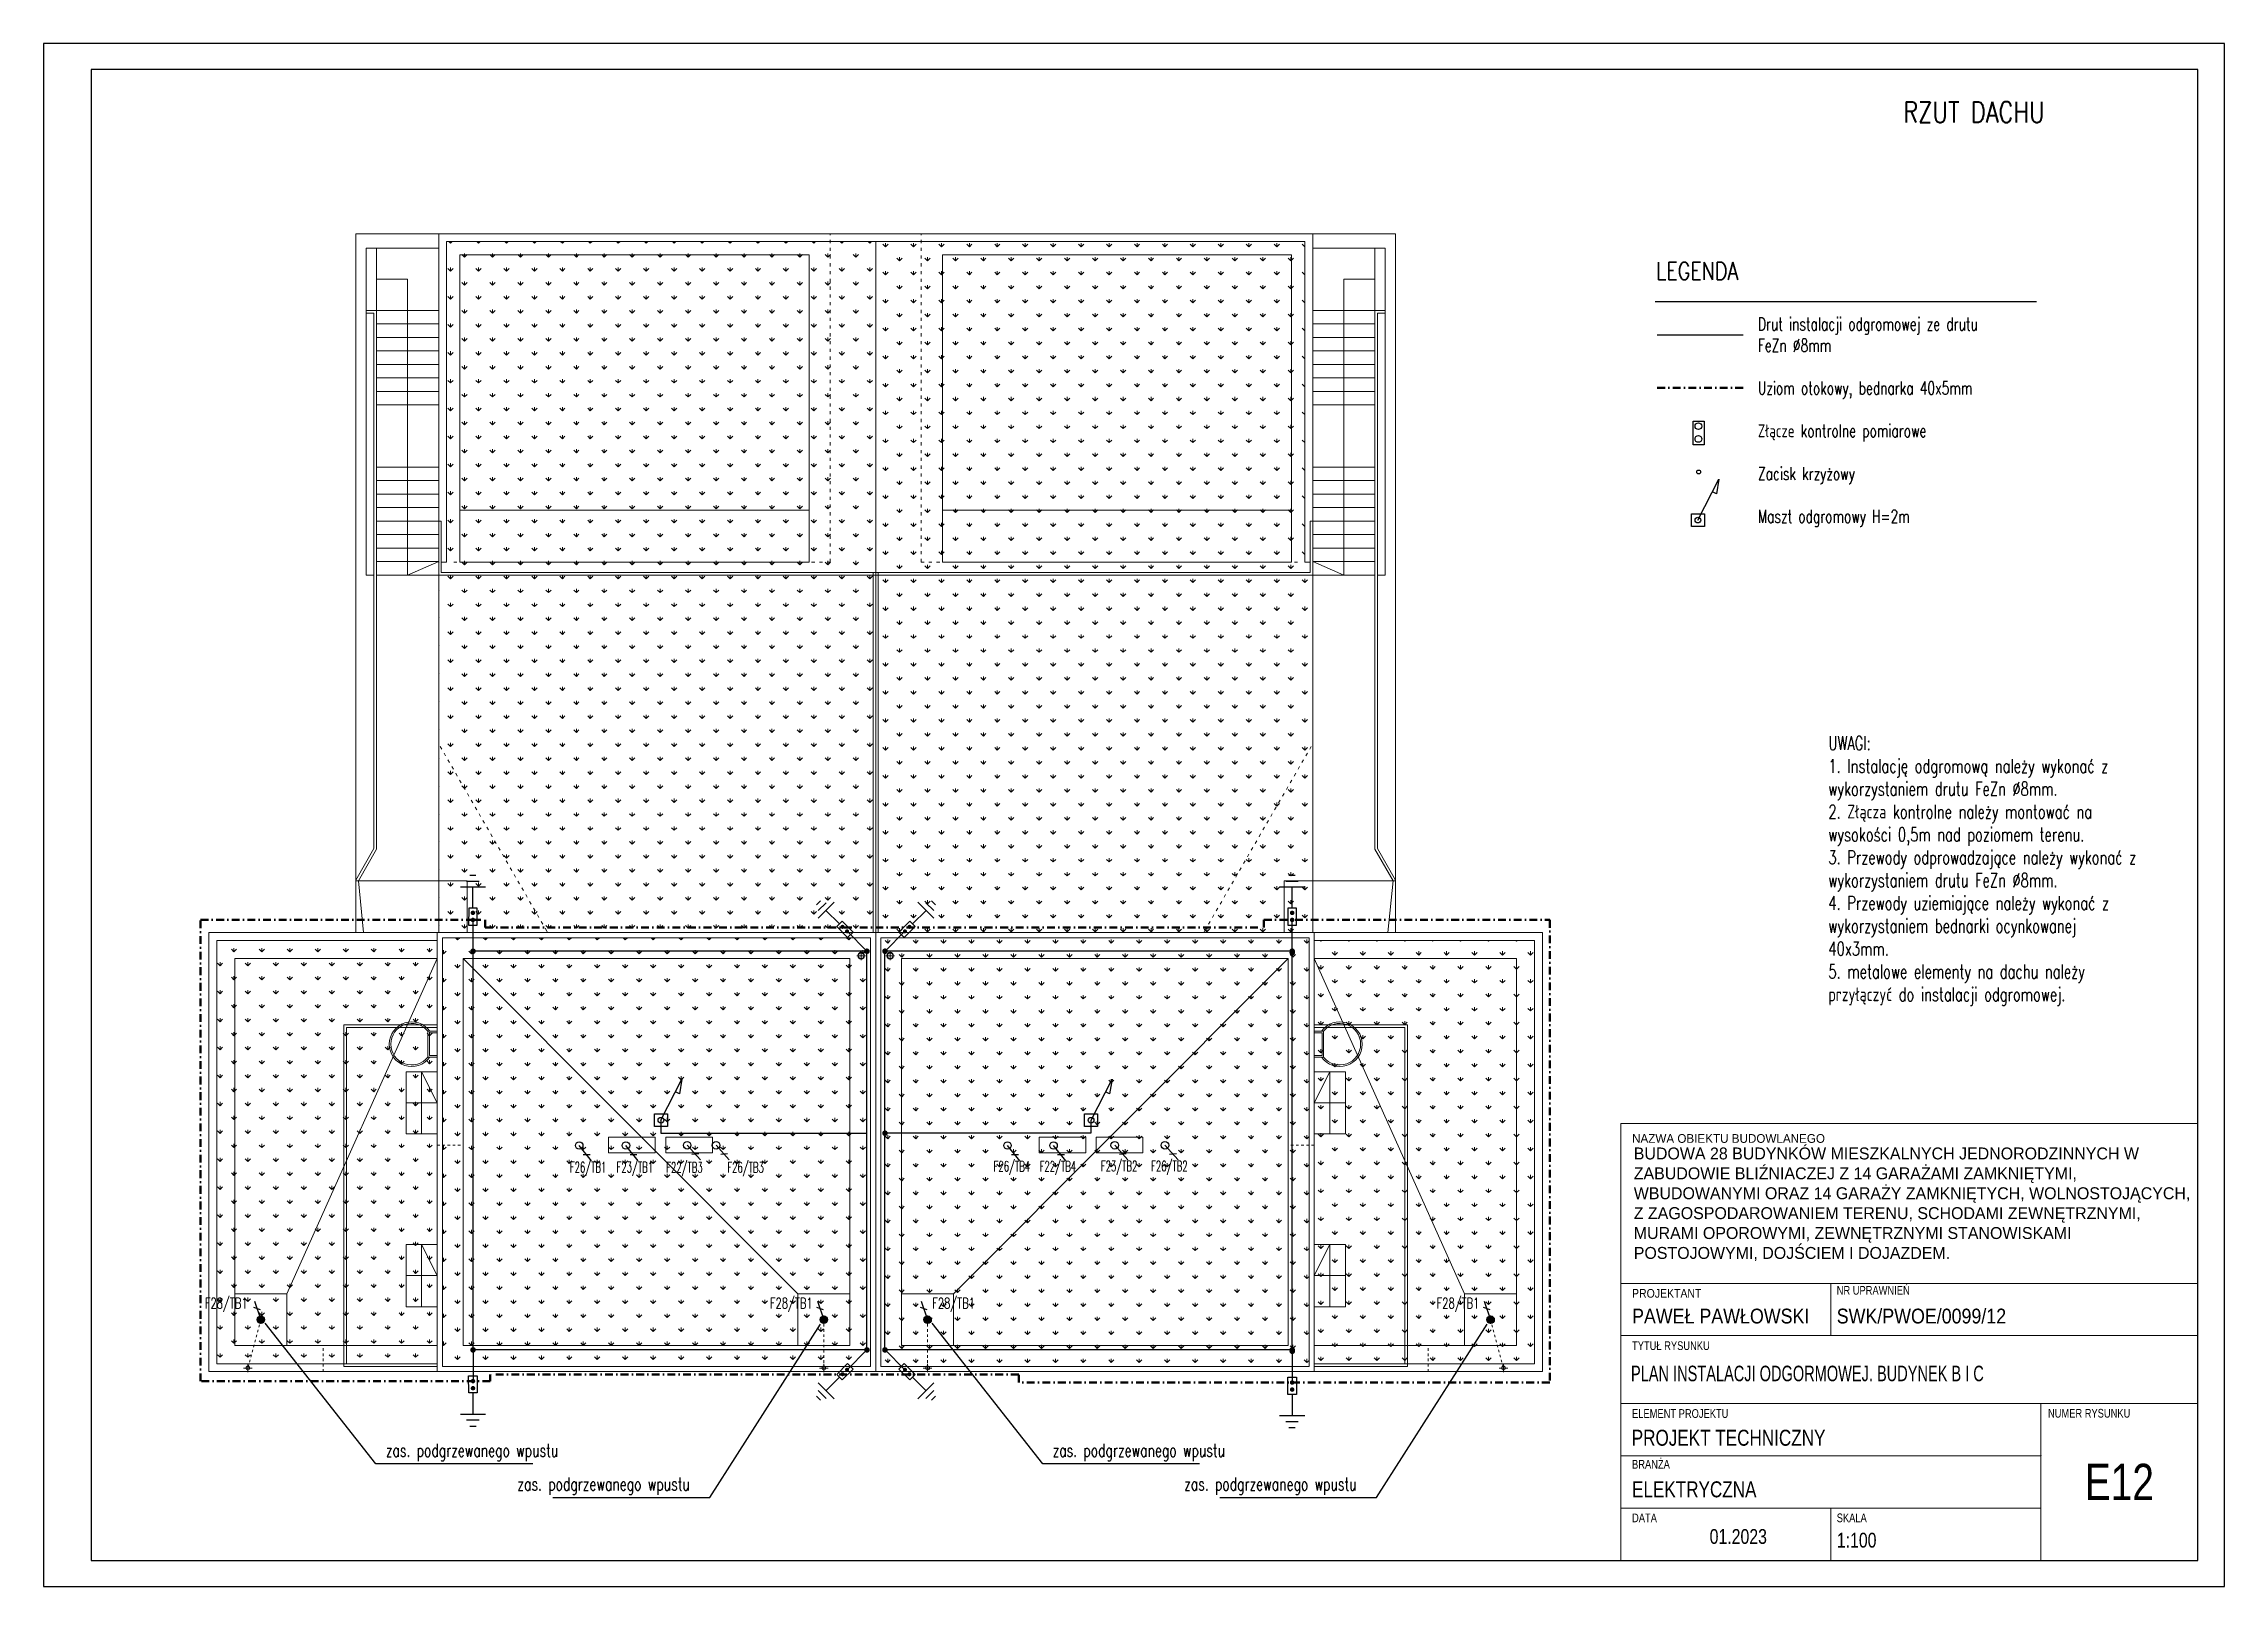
# Model space of a CAD drawing. Header units: millimetres. Extents: x 1780 to 154263, y -7240 to 17216.
# Drawn here: x 127505 to 131710, y 2437 to 5411 of the extents above; entities that cross this region are included whole.
import ezdxf

# ---------------------------------------------------------------- set-up
doc = ezdxf.new("R2010")
doc.units = ezdxf.units.MM
for name, pattern in [('0.5_0.5', [1, 0.5, -0.5]), ('ACAD_ISO03W100', [30, 12, -18]), ('DASHDOT', [1, 0.5, -0.25, 0, -0.25])]:
    doc.linetypes.add(name, pattern=pattern)
for name, color, linetype, lineweight in [('2d_SX_aranżacja drukowana', 200, 'Continuous', 5), ('2d_SX_instalacje - kanalizacja opadowa', 130, 'Continuous', 5), ('2d_SX_instalacje szkic - kanalizacja sanitarna', 44, 'Continuous', 5), ('2d_SX_oznaczenia', 40, 'Continuous', 0), ('2d_SX_przebicia', 96, 'Continuous', 13), ('2d_SX_szraf', 251, 'Continuous', 0), ('2d_SX_widok', 10, 'Continuous', 9), ('IE PP', 1, 'Continuous', 25), ('SX_PZT_utwardzona', 10, 'Continuous', 9)]:
    doc.layers.add(name, color=color, linetype=linetype, lineweight=lineweight)
for name, color, linetype in [('2d_SX_rewizja 18 września', 210, 'Continuous'), ('60 instalacje elektryka', 10, 'Continuous'), ('BA-widok', 1, 'Continuous'), ('opisy', 7, 'Continuous')]:
    doc.layers.add(name, color=color, linetype=linetype)
doc.styles.add('OPIS', font='simplex.shx', dxfattribs={"width": 0.7, "height": 4})
doc.styles.add('ROMANS', font='romans.shx', dxfattribs={"height": 0.2})
doc.styles.get("Standard").update_dxf_attribs({"font": 'ARIAL.TTF'})
doc.styles.add('superhelix', font='bahnschrift.ttf')

msp = doc.modelspace()

# ---------------------------------------------------------------- texts
at = {"color": 0, "lineweight": -3, "insert": (130810.4, 4882.8), "char_height": 24.71, "width": 772.118, "attachment_point": 1, "style": 'OPIS'}
msp.add_mtext('Drut instalacji odgromowej ze drutu\\PFeZn %%C8mm\\P\\PUziom otokowy, bednarka 40x5mm\\P\\PZłącze kontrolne pomiarowe\\P\\PZacisk krzyżowy\\P\\PMaszt odgromowy H=2m', dxfattribs=at)
at = {"layer": '60 instalacje elektryka', "insert": (132047.7, 5298.8), "char_height": 40, "width": 957.151, "attachment_point": 3, "rotation": 360, "style": 'ROMANS'}
msp.add_mtext('\\pxql;{\\W0.8;RZUT DACHU}', dxfattribs=at)
at = {"layer": '60 instalacje elektryka', "lineweight": 25, "insert": (130946.4, 4075.7), "char_height": 26.4, "width": 649.587, "attachment_point": 1, "style": 'OPIS'}
msp.add_mtext('UWAGI:\\P1. Instalację odgromową należy wykonać z wykorzystaniem drutu FeZn %%C8mm.\\P2. Złącza kontrolne należy montować na wysokości 0,5m nad poziomem terenu.\\P3. Przewody odprowadzające należy wykonać z wykorzystaniem drutu FeZn %%C8mm.\\P4. Przewody uziemiające należy wykonać z wykorzystaniem bednarki ocynkowanej 40x3mm.\\P5. metalowe elementy na dachu należy przyłączyć do instalacji odgromowej.', dxfattribs=at)
at = {"layer": '60 instalacje elektryka', "lineweight": 20, "ltscale": 20, "style": 'superhelix'}
for s, insert, char_height, width, attachment_point in [('NAZWA OBIEKTU BUDOWLANEGO', (130567.8, 3309), 16.8, 427.987, 1), ('BUDOWA 28 BUDYNKÓW MIESZKALNYCH JEDNORODZINNYCH W ZABUDOWIE BLIŹNIACZEJ Z 14 GARAŻAMI ZAMKNIĘTYMI, WBUDOWANYMI ORAZ 14 GARAŻY ZAMKNIĘTYCH, WOLNOSTOJĄCYCH, Z ZAGOSPODAROWANIEM TERENU, SCHODAMI ZEWNĘTRZNYMI, MURAMI OPOROWYMI, ZEWNĘTRZNYMI STANOWISKAMI POSTOJOWYMI, DOJŚCIEM I DOJAZDEM.', (130571.1, 3283.2), 23, 1081.986, 1), ('{\\W0.9;PROJEKTANT}', (130567.8, 3010.5), 16.8, 127.251, 1), ('{\\W0.8;NR UPRAWNIEŃ}', (130962.4, 3016.3), 16.8, 155.52, 1), ('{\\W0.9;PAWEŁ PAWŁOWSKI}', (130567.8, 2972.6), 28.56, 372.147, 1), ('{\\W0.9;SWK/PWOE/0099/12}', (130962.4, 2972.6), 28.56, 362.304, 1), ('{\\W0.8;TYTUŁ RYSUNKU}', (130567.8, 2909.7), 16.8, 167.68, 1), ('\\pxsm0.9;{\\W0.7;PLAN INSTALACJI ODGORMOWEJ. BUDYNEK B I C}', (130565.7, 2862.7), 30, 1068.514, 1), ('{\\W0.8;ELEMENT PROJEKTU  }', (130567.8, 2778.9), 16.8, 1146.337, 1), ('{\\W0.8;NUMER RYSUNKU}', (131369.7, 2779.4), 16.8, 176, 1), ('{\\W0.8;PROJEKT TECHNICZNY}', (130567.2, 2739.2), 30.8, 437.653, 1), ('{\\W0.8;BRANŻA } ', (130567.8, 2681.1), 16.8, 1146.337, 1), ('\\pxqc;{\\W0.8;E12}', (131507.4, 2638.6), 70, 122.667, 5), ('{\\W0.8;ELEKTRYCZNA}', (130567.8, 2639.8), 30.8, 258.133, 1), ('{\\W0.8;DATA}', (130567.8, 2577.8), 16.8, 53.12, 1), ('{\\W0.8;SKALA}', (130962.4, 2577.8), 16.8, 65.28, 1), ('{\\W0.8;01.2023}', (130717.4, 2547.8), 28.56, 137.088, 1), ('{\\W0.8;1:100}', (130962.6, 2540.7), 28.56, 94.656, 1)]:
    msp.add_mtext(s, dxfattribs=dict(at, insert=insert, char_height=char_height, width=width, attachment_point=attachment_point))
at = {"layer": '60 instalacje elektryka', "lineweight": 15, "char_height": 20, "width": 22.183, "attachment_point": 3, "style": 'OPIS'}
for s, insert in [('\\pxql;{\\W0.6;F26/TB1}', (128541.9, 3255.3)), ('\\pxql;{\\W0.6;F23/TB1}', (128632, 3255.3)), ('\\pxql;{\\W0.6;F22/TB3}', (128727.7, 3254.9)), ('\\pxql;{\\W0.6;F26/TB3}', (128845.6, 3254.9)), ('\\pxql;{\\W0.6;F26/TB4}', (129359, 3257)), ('\\pxql;{\\W0.6;F22/TB4}', (129447.8, 3257)), ('\\pxql;{\\W0.6;F23/TB2}', (129565.7, 3257.3)), ('\\pxql;{\\W0.6;F26/TB2}', (129662.7, 3257.3))]:
    msp.add_mtext(s, dxfattribs=dict(at, insert=insert))
at = {"layer": 'IE PP', "style": 'OPIS'}
for s, insert, char_height, width, attachment_point in [('\\pxql;F28/TB1', (127816.1, 2993.2), 20, 90, 1), ('\\pxql;F28/TB1', (128905.6, 2993.2), 20, 90, 1), ('\\pxql;F28/TB1', (129218.5, 2993.2), 20, 90, 1), ('\\pxql;F28/TB1', (130191.1, 2993.2), 20, 90, 1), ('\\pxql;zas. podgrzewanego wpustu', (128517, 2712.1), 25, 351.949, 3), ('\\pxql;zas. podgrzewanego wpustu', (129802.5, 2712.1), 25, 351.949, 3), ('\\pxql;zas. podgrzewanego wpustu', (128418.8, 2647.1), 25, 351.949, 1), ('\\pxql;zas. podgrzewanego wpustu', (129704.3, 2647.1), 25, 351.949, 1)]:
    msp.add_mtext(s, dxfattribs=dict(at, insert=insert, char_height=char_height, width=width, attachment_point=attachment_point))
at = {"layer": 'opisy', "insert": (130614.3, 4989.3), "char_height": 50.4508, "width": 369.826, "attachment_point": 1}
msp.add_mtext('{\\Fsimplex|c238;\\H0.6679x;\\W0.8;LEGENDA\\H1.4972x;\\W1; \\L                                               }', dxfattribs=at)

# ---------------------------------------------------------------- blocks, each defined once
blk = doc.blocks.new('bc dach')
at = {"layer": '2d_SX_szraf'}
h = blk.add_hatch(dxfattribs=at)
h.set_pattern_fill('GRASS', color=8, scale=1.5, angle=180, style=0)
h.set_pattern_definition([(90, (20311.24, 3247.923), (-26.940768, 26.940768), [7.14375, -46.737787]), (45, (20311.24, 3247.923), (-26.940768, 26.940768), [7.14375, -30.95625]), (135, (20311.24, 3247.923), (-26.940768, -26.940768), [7.14375, -30.95625])])
h.paths.add_polyline_path([(108420, 6966.9), (108522.5, 6966.9), (108522.5, 6175.9), (108522.5, 5634.8), (107680, 5634.8), (107680, 6348.9), (107695, 6348.9), (107695, 6966.9)])
h = blk.add_hatch(dxfattribs=at)
h.set_pattern_fill('GRASS', color=8, scale=1.5, style=0)
h.set_pattern_definition([(90, (94401.772, -4167.97), (-26.94077, 26.94077), [7.14375, -46.73779]), (45, (94401.77, -4167.97), (-26.94077, 26.94077), [7.14375, -30.95625]), (135, (94401.77, -4167.97), (-26.94077, -26.94077), [7.14375, -30.95625])])
edge = h.paths.add_edge_path()
edge.add_line((109360, 6348.9), (109350, 6348.9))
edge.add_line((109350, 6348.9), (109350, 6966.9))
edge.add_line((109350, 6966.9), (108625, 6966.9))
edge.add_line((108625, 6966.9), (108625, 6966.9))
edge.add_line((108625, 6966.9), (108522.5, 6966.9))
edge.add_line((108522.5, 6966.9), (108522.5, 6175.9))
edge.add_line((108522.5, 6175.9), (108522.5, 6175.9))
edge.add_line((108522.5, 6175.9), (108522.5, 5634.8))
edge.add_line((108522.5, 5634.8), (109365, 5634.8))
edge.add_line((109365, 5634.8), (109365, 6348.9))
at = {"layer": '2d_SX_aranżacja drukowana', "color": 8}
for p, q in [((108007.6, 5210.3), (108007.6, 5240.3)), ((108007.6, 5240.3), (108097.6, 5240.3)), ((108097.6, 5240.3), (108097.6, 5210.3)), ((108117.6, 5210.3), (108117.6, 5240.3)), ((108117.6, 5240.3), (108207.6, 5240.3)), ((108207.6, 5240.3), (108207.6, 5210.3)), ((108837.4, 5240.3), (108837.4, 5210.3)), ((108927.4, 5240.3), (108837.4, 5240.3)), ((108927.4, 5210.3), (108927.4, 5240.3)), ((108947.4, 5240.3), (108947.4, 5210.3)), ((109037.4, 5240.3), (108947.4, 5240.3)), ((109037.4, 5210.3), (109037.4, 5240.3)), ((108097.6, 5210.3), (108007.6, 5210.3)), ((108207.6, 5210.3), (108117.6, 5210.3)), ((108837.4, 5210.3), (108927.4, 5210.3)), ((108947.4, 5210.3), (109037.4, 5210.3))]:
    blk.add_line(p, q, dxfattribs=at)
at = {"layer": '2d_SX_instalacje - kanalizacja opadowa', "color": 8, "linetype": '0.5_0.5', "ltscale": 10}
for p, q in [((107677, 5225.3), (107722, 5225.3)), ((109368, 5225.3), (109323, 5225.3)), ((107337, 4888.8), (107312, 4795.6)), ((108422.5, 4795.6), (108422.5, 4888.8)), ((108622.5, 4795.6), (108622.5, 4888.8)), ((109708, 4888.8), (109733, 4795.6)), ((107457, 4788.8), (107457, 4833.8)), ((109588, 4788.8), (109588, 4833.8))]:
    blk.add_line(p, q, dxfattribs=at)
at = {"layer": '2d_SX_instalacje - kanalizacja opadowa', "color": 8}
for points in [[(107345.2, 4888.8), (107328.8, 4888.8)], [(107337, 4880.7), (107337, 4897)], [(108430.7, 4888.8), (108414.3, 4888.8)], [(108422.5, 4880.7), (108422.5, 4897)], [(108614.3, 4888.8), (108630.7, 4888.8)], [(108622.5, 4880.7), (108622.5, 4897)], [(109699.8, 4888.8), (109716.2, 4888.8)], [(109708, 4880.7), (109708, 4897)], [(107320.2, 4795.6), (107303.8, 4795.6)], [(107312, 4787.4), (107312, 4803.8)], [(108430.7, 4795.6), (108414.3, 4795.6)], [(108422.5, 4787.4), (108422.5, 4803.8)], [(108614.3, 4795.6), (108630.7, 4795.6)], [(108622.5, 4787.4), (108622.5, 4803.8)], [(109724.8, 4795.6), (109741.2, 4795.6)], [(109733, 4787.4), (109733, 4803.8)]]:
    blk.add_lwpolyline(points, dxfattribs=at)
for centre in [(107337, 4888.8), (108422.5, 4888.8), (108622.5, 4888.8), (109708, 4888.8), (107312, 4795.6), (108422.5, 4795.6), (108622.5, 4795.6), (109733, 4795.6)]:
    blk.add_circle(centre, 3.75, dxfattribs=at)
at = {"layer": '2d_SX_instalacje szkic - kanalizacja sanitarna', "color": 8}
for points in [[(108494.5, 5581.8), (108494.5, 5598.8)], [(108550.5, 5581.8), (108550.5, 5598.8)], [(108486, 5590.3), (108503, 5590.3)], [(108559, 5590.3), (108542, 5590.3)]]:
    blk.add_lwpolyline(points, dxfattribs=at)
for centre in [(108494.5, 5590.3), (108550.5, 5590.3)]:
    blk.add_circle(centre, 5.5, dxfattribs=at)
at = {"layer": '2d_SX_oznaczenia', "color": 8, "ltscale": 0.5}
for p, q in [((107677, 5306.8), (107647, 5366.8)), ((109368, 5306.8), (109398, 5366.8)), ((107617, 5306.8), (107677, 5306.8)), ((109428, 5306.8), (109368, 5306.8)), ((107677, 4973.8), (107647, 5033.8)), ((109368, 4973.8), (109398, 5033.8)), ((107617, 4973.8), (107677, 4973.8)), ((109428, 4973.8), (109368, 4973.8))]:
    blk.add_line(p, q, dxfattribs=at)
for points in [[(107560, 6893.9), (107620, 6893.9), (107620, 6834.9)], [(109485, 6893.9), (109425, 6893.9), (109425, 6834.9)], [(107620, 6703.9), (107620, 6833.9)], [(107620, 6832.9), (107620, 6323.9), (107680, 6349.9)], [(109425, 6832.9), (109425, 6323.9), (109365, 6349.9)], [(109425, 6703.9), (109425, 6833.9)]]:
    blk.add_lwpolyline(points, dxfattribs=at)
at = {"layer": '2d_SX_przebicia', "color": 8}
for centre in [(108494.5, 5590.3), (108550.5, 5590.3)]:
    blk.add_circle(centre, 6.5, dxfattribs=at)
at = {"layer": '2d_SX_szraf', "color": 8, "linetype": 'Continuous'}
for p, q in [((107285.2, 5597.7), (107280.2, 5602.7)), ((107285.2, 5597.7), (107285.2, 5604.8)), ((107285.2, 5597.7), (107290.3, 5602.7)), ((107339.1, 5597.7), (107334.1, 5602.7)), ((107339.1, 5597.7), (107339.1, 5604.8)), ((107339.1, 5597.7), (107344.2, 5602.7)), ((107393, 5597.7), (107387.9, 5602.7)), ((107393, 5597.7), (107393, 5604.8)), ((107393, 5597.7), (107398, 5602.7)), ((107446.9, 5597.7), (107441.8, 5602.7)), ((107446.9, 5597.7), (107446.9, 5604.8)), ((107446.9, 5597.7), (107451.9, 5602.7)), ((107500.8, 5597.7), (107495.7, 5602.7)), ((107500.8, 5597.7), (107500.8, 5604.8)), ((107500.8, 5597.7), (107505.8, 5602.7)), ((107554.6, 5597.7), (107549.6, 5602.7)), ((107554.6, 5597.7), (107554.6, 5604.8)), ((107554.6, 5597.7), (107559.7, 5602.7)), ((107608.5, 5597.7), (107603.5, 5602.7)), ((107608.5, 5597.7), (107608.5, 5604.8)), ((107608.5, 5597.7), (107613.6, 5602.7)), ((107662.4, 5597.7), (107657.4, 5602.7)), ((107662.4, 5597.7), (107662.4, 5604.8)), ((107662.4, 5597.7), (107667.5, 5602.7)), ((107689.3, 5593.7), (107687, 5596.1)), ((107689.3, 5593.7), (107689.3, 5600.9)), ((107689.3, 5593.7), (107694.4, 5598.8)), ((107716.3, 5620.7), (107712.1, 5624.8)), ((107716.3, 5620.7), (107716.3, 5624.8)), ((107716.3, 5620.7), (107720.5, 5624.8)), ((107743.2, 5593.7), (107738.2, 5598.8)), ((107743.2, 5593.7), (107743.2, 5600.9)), ((107743.2, 5593.7), (107748.3, 5598.8)), ((107770.2, 5620.7), (107766, 5624.8)), ((107770.2, 5620.7), (107770.2, 5624.8)), ((107770.2, 5620.7), (107774.3, 5624.8)), ((107797.1, 5593.7), (107792.1, 5598.8)), ((107797.1, 5593.7), (107797.1, 5600.9)), ((107797.1, 5593.7), (107802.2, 5598.8)), ((107824.1, 5620.7), (107819.9, 5624.8)), ((107824.1, 5620.7), (107824.1, 5624.8)), ((107824.1, 5620.7), (107828.2, 5624.8)), ((107851, 5593.7), (107845.9, 5598.8)), ((107851, 5593.7), (107851, 5600.9)), ((107851, 5593.7), (107856, 5598.8)), ((107877.9, 5620.7), (107873.8, 5624.8)), ((107877.9, 5620.7), (107877.9, 5624.8)), ((107877.9, 5620.7), (107882.1, 5624.8)), ((107904.9, 5593.7), (107899.8, 5598.8)), ((107904.9, 5593.7), (107904.9, 5600.9)), ((107904.9, 5593.7), (107909.9, 5598.8)), ((107931.8, 5620.7), (107927.6, 5624.8)), ((107931.8, 5620.7), (107931.8, 5624.8)), ((107931.8, 5620.7), (107936, 5624.8)), ((107958.8, 5593.7), (107953.7, 5598.8)), ((107958.8, 5593.7), (107958.8, 5600.9)), ((107958.8, 5593.7), (107963.8, 5598.8)), ((107985.7, 5620.7), (107981.5, 5624.8)), ((107985.7, 5620.7), (107985.7, 5624.8)), ((107985.7, 5620.7), (107989.9, 5624.8)), ((108012.6, 5593.7), (108007.6, 5598.8)), ((108012.6, 5593.7), (108012.6, 5600.9)), ((108012.6, 5593.7), (108017.7, 5598.8)), ((108039.6, 5620.7), (108035.4, 5624.8)), ((108039.6, 5620.7), (108039.6, 5624.8)), ((108039.6, 5620.7), (108043.7, 5624.8)), ((108066.5, 5593.7), (108061.5, 5598.8)), ((108066.5, 5593.7), (108066.5, 5600.9)), ((108066.5, 5593.7), (108071.6, 5598.8)), ((108093.5, 5620.7), (108089.3, 5624.8)), ((108093.5, 5620.7), (108093.5, 5624.8)), ((108093.5, 5620.7), (108097.6, 5624.8)), ((108120.4, 5593.7), (108115.3, 5598.8)), ((108120.4, 5593.7), (108120.4, 5600.9)), ((108120.4, 5593.7), (108125.5, 5598.8)), ((108147.3, 5620.7), (108143.2, 5624.8)), ((108147.3, 5620.7), (108147.3, 5624.8)), ((108147.3, 5620.7), (108151.5, 5624.8)), ((108174.3, 5593.7), (108169.2, 5598.8)), ((108174.3, 5593.7), (108174.3, 5600.9)), ((108174.3, 5593.7), (108179.3, 5598.8)), ((108201.2, 5620.7), (108197, 5624.8)), ((108201.2, 5620.7), (108201.2, 5624.8)), ((108201.2, 5620.7), (108205.4, 5624.8)), ((108228.2, 5593.7), (108223.1, 5598.8)), ((108228.2, 5593.7), (108228.2, 5600.9)), ((108228.2, 5593.7), (108233.2, 5598.8)), ((108255.1, 5620.7), (108250.9, 5624.8)), ((108255.1, 5620.7), (108255.1, 5624.8)), ((108255.1, 5620.7), (108259.3, 5624.8)), ((108282, 5593.7), (108277, 5598.8)), ((108282, 5593.7), (108282, 5600.9)), ((108282, 5593.7), (108287.1, 5598.8)), ((108309, 5620.7), (108304.8, 5624.8)), ((108309, 5620.7), (108309, 5624.8)), ((108309, 5620.7), (108313.2, 5624.8)), ((108335.9, 5593.7), (108330.9, 5598.8)), ((108335.9, 5593.7), (108335.9, 5600.9)), ((108335.9, 5593.7), (108341, 5598.8)), ((108362.9, 5620.7), (108358.7, 5624.8)), ((108362.9, 5620.7), (108362.9, 5624.8)), ((108362.9, 5620.7), (108367, 5624.8)), ((108389.8, 5593.7), (108384.8, 5598.8)), ((108389.8, 5593.7), (108389.8, 5600.9)), ((108389.8, 5593.7), (108394.9, 5598.8)), ((108416.7, 5620.7), (108412.6, 5624.8)), ((108416.7, 5620.7), (108416.7, 5624.8)), ((108416.7, 5620.7), (108420.9, 5624.8)), ((108443.7, 5593.7), (108438.6, 5598.8)), ((108443.7, 5593.7), (108443.7, 5600.9)), ((108443.7, 5593.7), (108448.7, 5598.8)), ((108470.6, 5620.7), (108466.5, 5624.8)), ((108470.6, 5620.7), (108470.6, 5624.8)), ((108470.6, 5620.7), (108474.8, 5624.8)), ((108494.5, 5596.8), (108492.5, 5598.8)), ((108497.6, 5593.7), (108496.1, 5595.2)), ((108497.6, 5594.6), (108497.6, 5600.9)), ((108498.2, 5594.3), (108502.6, 5598.8)), ((108545.7, 5614.7), (108540.6, 5619.7)), ((108545.7, 5614.7), (108545.7, 5621.8)), ((108545.7, 5614.7), (108550.7, 5619.7)), ((108572.6, 5587.7), (108567.6, 5592.8)), ((108572.6, 5587.7), (108572.6, 5594.9)), ((108572.6, 5587.7), (108577.7, 5592.8)), ((108599.6, 5614.7), (108594.5, 5619.7)), ((108599.6, 5614.7), (108599.6, 5621.8)), ((108599.6, 5614.7), (108604.6, 5619.7)), ((108626.5, 5587.7), (108621.4, 5592.8)), ((108626.5, 5587.7), (108626.5, 5594.9)), ((108626.5, 5587.7), (108631.5, 5592.8)), ((108653.4, 5614.7), (108648.4, 5619.7)), ((108653.4, 5614.7), (108653.4, 5621.8)), ((108653.4, 5614.7), (108658.5, 5619.7)), ((108680.4, 5587.7), (108675.3, 5592.8)), ((108680.4, 5587.7), (108680.4, 5594.9)), ((108680.4, 5587.7), (108685.4, 5592.8)), ((108707.3, 5614.7), (108702.3, 5619.7)), ((108707.3, 5614.7), (108707.3, 5621.8)), ((108707.3, 5614.7), (108712.4, 5619.7)), ((108734.3, 5587.7), (108729.2, 5592.8)), ((108734.3, 5587.7), (108734.3, 5594.9)), ((108734.3, 5587.7), (108739.3, 5592.8)), ((108761.2, 5614.7), (108756.1, 5619.7)), ((108761.2, 5614.7), (108761.2, 5621.8)), ((108761.2, 5614.7), (108766.3, 5619.7)), ((108788.1, 5587.7), (108783.1, 5592.8)), ((108788.1, 5587.7), (108788.1, 5594.9)), ((108788.1, 5587.7), (108793.2, 5592.8)), ((108815.1, 5614.7), (108810, 5619.7)), ((108815.1, 5614.7), (108815.1, 5621.8)), ((108815.1, 5614.7), (108820.1, 5619.7)), ((108842, 5587.7), (108837, 5592.8)), ((108842, 5587.7), (108842, 5594.9)), ((108842, 5587.7), (108847.1, 5592.8)), ((108869, 5614.7), (108863.9, 5619.7)), ((108869, 5614.7), (108869, 5621.8)), ((108869, 5614.7), (108874, 5619.7)), ((108895.9, 5587.7), (108890.9, 5592.8)), ((108895.9, 5587.7), (108895.9, 5594.9)), ((108895.9, 5587.7), (108901, 5592.8)), ((108922.8, 5614.7), (108917.8, 5619.7)), ((108922.8, 5614.7), (108922.8, 5621.8)), ((108922.8, 5614.7), (108927.9, 5619.7)), ((108949.8, 5587.7), (108944.7, 5592.8)), ((108949.8, 5587.7), (108949.8, 5594.9)), ((108949.8, 5587.7), (108954.8, 5592.8)), ((108976.7, 5614.7), (108971.7, 5619.7)), ((108976.7, 5614.7), (108976.7, 5621.8)), ((108976.7, 5614.7), (108981.8, 5619.7)), ((109003.7, 5587.7), (108998.6, 5592.8)), ((109003.7, 5587.7), (109003.7, 5594.9)), ((109003.7, 5587.7), (109008.7, 5592.8)), ((109030.6, 5614.7), (109025.6, 5619.7)), ((109030.6, 5614.7), (109030.6, 5621.8)), ((109030.6, 5614.7), (109035.7, 5619.7)), ((109057.5, 5587.7), (109052.5, 5592.8)), ((109057.5, 5587.7), (109057.5, 5594.9)), ((109057.5, 5587.7), (109062.6, 5592.8)), ((109084.5, 5614.7), (109079.4, 5619.7)), ((109084.5, 5614.7), (109084.5, 5621.8)), ((109084.5, 5614.7), (109089.5, 5619.7)), ((109111.4, 5587.7), (109106.4, 5592.8)), ((109111.4, 5587.7), (109111.4, 5594.9)), ((109111.4, 5587.7), (109116.5, 5592.8)), ((109138.4, 5614.7), (109133.3, 5619.7)), ((109138.4, 5614.7), (109138.4, 5621.8)), ((109138.4, 5614.7), (109143.4, 5619.7)), ((109165.3, 5587.7), (109160.3, 5592.8)), ((109165.3, 5587.7), (109165.3, 5594.9)), ((109165.3, 5587.7), (109170.4, 5592.8)), ((109192.3, 5614.7), (109187.2, 5619.7)), ((109192.3, 5614.7), (109192.3, 5621.8)), ((109192.3, 5614.7), (109197.3, 5619.7)), ((109219.2, 5587.7), (109214.1, 5592.8)), ((109219.2, 5587.7), (109219.2, 5594.9)), ((109219.2, 5587.7), (109224.2, 5592.8)), ((109246.1, 5614.7), (109241.1, 5619.7)), ((109246.1, 5614.7), (109246.1, 5621.8)), ((109246.1, 5614.7), (109251.2, 5619.7)), ((109273.1, 5587.7), (109268, 5592.8)), ((109273.1, 5587.7), (109273.1, 5594.9)), ((109273.1, 5587.7), (109278.1, 5592.8)), ((109300, 5614.7), (109295, 5619.7)), ((109300, 5614.7), (109300, 5621.8)), ((109300, 5614.7), (109305.1, 5619.7)), ((109327, 5587.7), (109321.9, 5592.8)), ((109327, 5587.7), (109327, 5594.9)), ((109327, 5587.7), (109332, 5592.8)), ((109353.9, 5614.7), (109348.8, 5619.7)), ((109353.9, 5614.7), (109353.9, 5621.8)), ((109353.9, 5614.7), (109358, 5618.8)), ((109380.8, 5618.6), (109379.6, 5619.8)), ((109380.8, 5618.6), (109380.8, 5619.8)), ((109380.8, 5618.6), (109382.1, 5619.8)), ((109407.8, 5591.6), (109402.7, 5596.7)), ((109407.8, 5591.6), (109407.8, 5598.8)), ((109407.8, 5591.6), (109412.8, 5596.7)), ((109434.7, 5618.6), (109433.5, 5619.8)), ((109434.7, 5618.6), (109434.7, 5619.8)), ((109434.7, 5618.6), (109436, 5619.8)), ((109461.7, 5591.6), (109456.6, 5596.7)), ((109461.7, 5591.6), (109461.7, 5598.8)), ((109461.7, 5591.6), (109466.7, 5596.7)), ((109488.6, 5618.6), (109487.3, 5619.8)), ((109488.6, 5618.6), (109488.6, 5619.8)), ((109488.6, 5618.6), (109489.9, 5619.8)), ((109515.5, 5591.6), (109510.5, 5596.7)), ((109515.5, 5591.6), (109515.5, 5598.8)), ((109515.5, 5591.6), (109520.6, 5596.7)), ((109542.5, 5618.6), (109541.2, 5619.8)), ((109542.5, 5618.6), (109542.5, 5619.8)), ((109542.5, 5618.6), (109543.7, 5619.8)), ((109569.4, 5591.6), (109564.4, 5596.7)), ((109569.4, 5591.6), (109569.4, 5598.8)), ((109569.4, 5591.6), (109574.5, 5596.7)), ((109596.4, 5618.6), (109595.1, 5619.8)), ((109596.4, 5618.6), (109596.4, 5619.8)), ((109596.4, 5618.6), (109597.6, 5619.8)), ((109623.3, 5591.6), (109618.3, 5596.7)), ((109623.3, 5591.6), (109623.3, 5598.8)), ((109623.3, 5591.6), (109628.4, 5596.7)), ((109650.2, 5618.6), (109649, 5619.8)), ((109650.2, 5618.6), (109650.2, 5619.8)), ((109650.2, 5618.6), (109651.5, 5619.8)), ((109677.2, 5591.6), (109672.1, 5596.7)), ((109677.2, 5591.6), (109677.2, 5598.8)), ((109677.2, 5591.6), (109682.2, 5596.7)), ((109704.1, 5618.6), (109702.9, 5619.8)), ((109704.1, 5618.6), (109704.1, 5619.8)), ((109704.1, 5618.6), (109705.4, 5619.8)), ((109731.1, 5591.6), (109726, 5596.7)), ((109731.1, 5591.6), (109731.1, 5598.8)), ((109731.1, 5591.6), (109736.1, 5596.7)), ((109758, 5618.6), (109756.8, 5619.8)), ((109758, 5618.6), (109758, 5619.8)), ((109758, 5618.6), (109759.3, 5619.8)), ((109785, 5591.6), (109779.9, 5596.7)), ((109785, 5591.6), (109785, 5598.8)), ((109785, 5591.6), (109790, 5596.7)), ((107258.3, 5570.7), (107253.2, 5575.8)), ((107258.3, 5570.7), (107258.3, 5577.9)), ((107258.3, 5570.7), (107263.3, 5575.8)), ((107285.2, 5543.8), (107285.2, 5550.9)), ((107312.2, 5570.7), (107307.1, 5575.8)), ((107312.2, 5570.7), (107312.2, 5577.9)), ((107312.2, 5570.7), (107317.2, 5575.8)), ((107339.1, 5543.8), (107339.1, 5550.9)), ((107366.1, 5570.7), (107361, 5575.8)), ((107366.1, 5570.7), (107366.1, 5577.9)), ((107366.1, 5570.7), (107371.1, 5575.8)), ((107393, 5543.8), (107393, 5550.9)), ((107419.9, 5570.7), (107414.9, 5575.8)), ((107419.9, 5570.7), (107419.9, 5577.9)), ((107419.9, 5570.7), (107425, 5575.8)), ((107446.9, 5543.8), (107446.9, 5550.9)), ((107473.8, 5570.7), (107468.8, 5575.8)), ((107473.8, 5570.7), (107473.8, 5577.9)), ((107473.8, 5570.7), (107478.9, 5575.8)), ((107500.8, 5543.8), (107500.8, 5550.9)), ((107527.7, 5570.7), (107522.7, 5575.8)), ((107527.7, 5570.7), (107527.7, 5577.9)), ((107527.7, 5570.7), (107532.8, 5575.8)), ((107554.6, 5543.8), (107554.6, 5550.9)), ((107581.6, 5570.7), (107576.5, 5575.8)), ((107581.6, 5570.7), (107581.6, 5577.9)), ((107581.6, 5570.7), (107586.6, 5575.8)), ((107608.5, 5543.8), (107608.5, 5550.9)), ((107635.5, 5570.7), (107630.4, 5575.8)), ((107635.5, 5570.7), (107635.5, 5577.9)), ((107635.5, 5570.7), (107640.5, 5575.8)), ((107662.4, 5543.8), (107662.4, 5550.9)), ((107716.3, 5566.8), (107711.2, 5571.8)), ((107716.3, 5566.8), (107716.3, 5573.9)), ((107716.3, 5566.8), (107721.3, 5571.8)), ((107770.2, 5566.8), (107765.1, 5571.8)), ((107770.2, 5566.8), (107770.2, 5573.9)), ((107770.2, 5566.8), (107775.2, 5571.8)), ((107824.1, 5566.8), (107819, 5571.8)), ((107824.1, 5566.8), (107824.1, 5573.9)), ((107824.1, 5566.8), (107829.1, 5571.8)), ((107877.9, 5566.8), (107872.9, 5571.8)), ((107877.9, 5566.8), (107877.9, 5573.9)), ((107877.9, 5566.8), (107883, 5571.8)), ((107931.8, 5566.8), (107926.8, 5571.8)), ((107931.8, 5566.8), (107931.8, 5573.9)), ((107931.8, 5566.8), (107936.9, 5571.8)), ((107985.7, 5566.8), (107980.6, 5571.8)), ((107985.7, 5566.8), (107985.7, 5573.9)), ((107985.7, 5566.8), (107990.7, 5571.8)), ((108039.6, 5566.8), (108034.5, 5571.8)), ((108039.6, 5566.8), (108039.6, 5573.9)), ((108039.6, 5566.8), (108044.6, 5571.8)), ((108093.5, 5566.8), (108088.4, 5571.8)), ((108093.5, 5566.8), (108093.5, 5573.9)), ((108093.5, 5566.8), (108098.5, 5571.8)), ((108147.3, 5566.8), (108142.3, 5571.8)), ((108147.3, 5566.8), (108147.3, 5573.9)), ((108147.3, 5566.8), (108152.4, 5571.8)), ((108201.2, 5566.8), (108196.2, 5571.8)), ((108201.2, 5566.8), (108201.2, 5573.9)), ((108201.2, 5566.8), (108206.3, 5571.8)), ((108255.1, 5566.8), (108250.1, 5571.8)), ((108255.1, 5566.8), (108255.1, 5573.9)), ((108255.1, 5566.8), (108260.2, 5571.8)), ((108309, 5566.8), (108303.9, 5571.8)), ((108309, 5566.8), (108309, 5573.9)), ((108309, 5566.8), (108314, 5571.8)), ((108362.9, 5566.8), (108357.8, 5571.8)), ((108362.9, 5566.8), (108362.9, 5573.9)), ((108362.9, 5566.8), (108367.9, 5571.8)), ((108416.7, 5566.8), (108411.7, 5571.8)), ((108416.7, 5566.8), (108416.7, 5573.9)), ((108416.7, 5566.8), (108421.8, 5571.8)), ((108470.6, 5566.8), (108465.6, 5571.8)), ((108470.6, 5566.8), (108470.6, 5573.9)), ((108470.6, 5566.8), (108475.7, 5571.8)), ((108545.7, 5560.8), (108540.6, 5565.8)), ((108545.7, 5560.8), (108545.7, 5567.9)), ((108545.7, 5560.8), (108550.7, 5565.8)), ((108599.6, 5560.8), (108594.5, 5565.8)), ((108599.6, 5560.8), (108599.6, 5567.9)), ((108599.6, 5560.8), (108604.6, 5565.8)), ((108653.4, 5560.8), (108648.4, 5565.8)), ((108653.4, 5560.8), (108653.4, 5567.9)), ((108653.4, 5560.8), (108658.5, 5565.8)), ((108707.3, 5560.8), (108702.3, 5565.8)), ((108707.3, 5560.8), (108707.3, 5567.9)), ((108707.3, 5560.8), (108712.4, 5565.8)), ((108761.2, 5560.8), (108756.1, 5565.8)), ((108761.2, 5560.8), (108761.2, 5567.9)), ((108761.2, 5560.8), (108766.3, 5565.8)), ((108815.1, 5560.8), (108810, 5565.8)), ((108815.1, 5560.8), (108815.1, 5567.9)), ((108815.1, 5560.8), (108820.1, 5565.8)), ((108869, 5560.8), (108863.9, 5565.8)), ((108869, 5560.8), (108869, 5567.9)), ((108869, 5560.8), (108874, 5565.8)), ((108922.8, 5560.8), (108917.8, 5565.8)), ((108922.8, 5560.8), (108922.8, 5567.9)), ((108922.8, 5560.8), (108927.9, 5565.8)), ((108976.7, 5560.8), (108971.7, 5565.8)), ((108976.7, 5560.8), (108976.7, 5567.9)), ((108976.7, 5560.8), (108981.8, 5565.8)), ((109030.6, 5560.8), (109025.6, 5565.8)), ((109030.6, 5560.8), (109030.6, 5567.9)), ((109030.6, 5560.8), (109035.7, 5565.8)), ((109084.5, 5560.8), (109079.4, 5565.8)), ((109084.5, 5560.8), (109084.5, 5567.9)), ((109084.5, 5560.8), (109089.5, 5565.8)), ((109138.4, 5560.8), (109133.3, 5565.8)), ((109138.4, 5560.8), (109138.4, 5567.9)), ((109138.4, 5560.8), (109143.4, 5565.8)), ((109192.3, 5560.8), (109187.2, 5565.8)), ((109192.3, 5560.8), (109192.3, 5567.9)), ((109192.3, 5560.8), (109197.3, 5565.8)), ((109246.1, 5560.8), (109241.1, 5565.8)), ((109246.1, 5560.8), (109246.1, 5567.9)), ((109246.1, 5560.8), (109251.2, 5565.8)), ((109300, 5560.8), (109295, 5565.8)), ((109300, 5560.8), (109300, 5567.9)), ((109300, 5560.8), (109305.1, 5565.8)), ((109353.9, 5560.8), (109348.8, 5565.8)), ((109353.9, 5560.8), (109353.9, 5567.9)), ((109353.9, 5560.8), (109358, 5564.9)), ((109380.8, 5564.7), (109375.8, 5569.8)), ((109380.8, 5564.7), (109380.8, 5571.8)), ((109380.8, 5564.7), (109385.9, 5569.8)), ((109434.7, 5564.7), (109429.7, 5569.8)), ((109434.7, 5564.7), (109434.7, 5571.8)), ((109434.7, 5564.7), (109439.8, 5569.8)), ((109488.6, 5564.7), (109483.6, 5569.8)), ((109488.6, 5564.7), (109488.6, 5571.8)), ((109488.6, 5564.7), (109493.7, 5569.8)), ((109542.5, 5564.7), (109537.4, 5569.8)), ((109542.5, 5564.7), (109542.5, 5571.8)), ((109542.5, 5564.7), (109547.5, 5569.8)), ((109596.4, 5564.7), (109591.3, 5569.8)), ((109596.4, 5564.7), (109596.4, 5571.8)), ((109596.4, 5564.7), (109601.4, 5569.8)), ((109650.2, 5564.7), (109645.2, 5569.8)), ((109650.2, 5564.7), (109650.2, 5571.8)), ((109650.2, 5564.7), (109655.3, 5569.8)), ((109704.1, 5564.7), (109699.1, 5569.8)), ((109704.1, 5564.7), (109704.1, 5571.8)), ((109704.1, 5564.7), (109709.2, 5569.8)), ((109758, 5564.7), (109753, 5569.8)), ((109758, 5564.7), (109758, 5571.8)), ((109758, 5564.7), (109763.1, 5569.8)), ((107258.3, 5516.8), (107253.2, 5521.9)), ((107258.3, 5516.8), (107258.3, 5524)), ((107258.3, 5516.8), (107263.3, 5521.9)), ((107285.2, 5543.8), (107280.2, 5548.8)), ((107285.2, 5543.8), (107290.3, 5548.8)), ((107312.2, 5516.8), (107307.1, 5521.9)), ((107312.2, 5516.8), (107312.2, 5524)), ((107312.2, 5516.8), (107317.2, 5521.9)), ((107339.1, 5543.8), (107334.1, 5548.8)), ((107339.1, 5543.8), (107344.2, 5548.8)), ((107366.1, 5516.8), (107361, 5521.9)), ((107366.1, 5516.8), (107366.1, 5524)), ((107366.1, 5516.8), (107371.1, 5521.9)), ((107393, 5543.8), (107387.9, 5548.8)), ((107393, 5543.8), (107398, 5548.8)), ((107419.9, 5516.8), (107414.9, 5521.9)), ((107419.9, 5516.8), (107419.9, 5524)), ((107419.9, 5516.8), (107425, 5521.9)), ((107446.9, 5543.8), (107441.8, 5548.8)), ((107446.9, 5543.8), (107451.9, 5548.8)), ((107473.8, 5516.8), (107468.8, 5521.9)), ((107473.8, 5516.8), (107473.8, 5524)), ((107473.8, 5516.8), (107478.9, 5521.9)), ((107500.8, 5543.8), (107495.7, 5548.8)), ((107500.8, 5543.8), (107505.8, 5548.8)), ((107527.7, 5516.8), (107522.7, 5521.9)), ((107527.7, 5516.8), (107527.7, 5524)), ((107527.7, 5516.8), (107532.8, 5521.9)), ((107554.6, 5543.8), (107549.6, 5548.8)), ((107554.6, 5543.8), (107559.7, 5548.8)), ((107581.6, 5516.8), (107576.5, 5521.9)), ((107581.6, 5516.8), (107581.6, 5524)), ((107581.6, 5516.8), (107586.6, 5521.9)), ((107608.5, 5543.8), (107603.5, 5548.8)), ((107608.5, 5543.8), (107613.6, 5548.8)), ((107635.5, 5516.8), (107630.4, 5521.9)), ((107635.5, 5516.8), (107635.5, 5524)), ((107635.5, 5516.8), (107640.5, 5521.9)), ((107662.4, 5543.8), (107657.4, 5548.8)), ((107662.4, 5543.8), (107667.5, 5548.8)), ((107689.3, 5539.8), (107687, 5542.2)), ((107689.3, 5539.8), (107689.3, 5547)), ((107689.3, 5539.8), (107694.4, 5544.9)), ((107716.3, 5512.9), (107711.2, 5518)), ((107716.3, 5512.9), (107716.3, 5520.1)), ((107716.3, 5512.9), (107721.3, 5518)), ((107743.2, 5539.8), (107738.2, 5544.9)), ((107743.2, 5539.8), (107743.2, 5547)), ((107743.2, 5539.8), (107748.3, 5544.9)), ((107770.2, 5512.9), (107765.1, 5518)), ((107770.2, 5512.9), (107770.2, 5520.1)), ((107770.2, 5512.9), (107775.2, 5518)), ((107797.1, 5539.8), (107792.1, 5544.9)), ((107797.1, 5539.8), (107797.1, 5547)), ((107797.1, 5539.8), (107802.2, 5544.9)), ((107824.1, 5512.9), (107819, 5518)), ((107824.1, 5512.9), (107824.1, 5520.1)), ((107824.1, 5512.9), (107829.1, 5518)), ((107851, 5539.8), (107845.9, 5544.9)), ((107851, 5539.8), (107851, 5547)), ((107851, 5539.8), (107856, 5544.9)), ((107877.9, 5512.9), (107872.9, 5518)), ((107877.9, 5512.9), (107877.9, 5520.1)), ((107877.9, 5512.9), (107883, 5518)), ((107904.9, 5539.8), (107899.8, 5544.9)), ((107904.9, 5539.8), (107904.9, 5547)), ((107904.9, 5539.8), (107909.9, 5544.9)), ((107931.8, 5512.9), (107926.8, 5518)), ((107931.8, 5512.9), (107931.8, 5520.1)), ((107931.8, 5512.9), (107936.9, 5518)), ((107958.8, 5539.8), (107953.7, 5544.9)), ((107958.8, 5539.8), (107958.8, 5547)), ((107958.8, 5539.8), (107963.8, 5544.9)), ((107985.7, 5512.9), (107980.6, 5518)), ((107985.7, 5512.9), (107985.7, 5520.1)), ((107985.7, 5512.9), (107990.7, 5518)), ((108012.6, 5539.8), (108007.6, 5544.9)), ((108012.6, 5539.8), (108012.6, 5547)), ((108012.6, 5539.8), (108017.7, 5544.9)), ((108039.6, 5512.9), (108034.5, 5518)), ((108039.6, 5512.9), (108039.6, 5520.1)), ((108039.6, 5512.9), (108044.6, 5518)), ((108066.5, 5539.8), (108061.5, 5544.9)), ((108066.5, 5539.8), (108066.5, 5547)), ((108066.5, 5539.8), (108071.6, 5544.9)), ((108093.5, 5512.9), (108088.4, 5518)), ((108093.5, 5512.9), (108093.5, 5520.1)), ((108093.5, 5512.9), (108098.5, 5518)), ((108120.4, 5539.8), (108115.3, 5544.9)), ((108120.4, 5539.8), (108120.4, 5547)), ((108120.4, 5539.8), (108125.5, 5544.9)), ((108147.3, 5512.9), (108142.3, 5518)), ((108147.3, 5512.9), (108147.3, 5520.1)), ((108147.3, 5512.9), (108152.4, 5518)), ((108174.3, 5539.8), (108169.2, 5544.9)), ((108174.3, 5539.8), (108174.3, 5547)), ((108174.3, 5539.8), (108179.3, 5544.9)), ((108201.2, 5512.9), (108196.2, 5518)), ((108201.2, 5512.9), (108201.2, 5520.1)), ((108201.2, 5512.9), (108206.3, 5518)), ((108228.2, 5539.8), (108223.1, 5544.9)), ((108228.2, 5539.8), (108228.2, 5547)), ((108228.2, 5539.8), (108233.2, 5544.9)), ((108255.1, 5512.9), (108250.1, 5518)), ((108255.1, 5512.9), (108255.1, 5520.1)), ((108255.1, 5512.9), (108260.2, 5518)), ((108282, 5539.8), (108277, 5544.9)), ((108282, 5539.8), (108282, 5547)), ((108282, 5539.8), (108287.1, 5544.9)), ((108309, 5512.9), (108303.9, 5518)), ((108309, 5512.9), (108309, 5520.1)), ((108309, 5512.9), (108314, 5518)), ((108335.9, 5539.8), (108330.9, 5544.9)), ((108335.9, 5539.8), (108335.9, 5547)), ((108335.9, 5539.8), (108341, 5544.9)), ((108362.9, 5512.9), (108357.8, 5518)), ((108362.9, 5512.9), (108362.9, 5520.1)), ((108362.9, 5512.9), (108367.9, 5518)), ((108389.8, 5539.8), (108384.8, 5544.9)), ((108389.8, 5539.8), (108389.8, 5547)), ((108389.8, 5539.8), (108394.9, 5544.9)), ((108416.7, 5512.9), (108411.7, 5518)), ((108416.7, 5512.9), (108416.7, 5520.1)), ((108416.7, 5512.9), (108421.8, 5518)), ((108443.7, 5539.8), (108438.6, 5544.9)), ((108443.7, 5539.8), (108443.7, 5547)), ((108443.7, 5539.8), (108448.7, 5544.9)), ((108470.6, 5512.9), (108465.6, 5518)), ((108470.6, 5512.9), (108470.6, 5520.1)), ((108470.6, 5512.9), (108475.7, 5518)), ((108497.6, 5539.8), (108492.5, 5544.9)), ((108497.6, 5539.8), (108497.6, 5547)), ((108497.6, 5539.8), (108502.6, 5544.9)), ((108545.7, 5506.9), (108540.6, 5511.9)), ((108545.7, 5506.9), (108545.7, 5514)), ((108545.7, 5506.9), (108550.7, 5511.9)), ((108572.6, 5533.8), (108567.6, 5538.9)), ((108572.6, 5533.8), (108572.6, 5541)), ((108572.6, 5533.8), (108577.7, 5538.9)), ((108599.6, 5506.9), (108594.5, 5511.9)), ((108599.6, 5506.9), (108599.6, 5514)), ((108599.6, 5506.9), (108604.6, 5511.9)), ((108626.5, 5533.8), (108621.4, 5538.9)), ((108626.5, 5533.8), (108626.5, 5541)), ((108626.5, 5533.8), (108631.5, 5538.9)), ((108653.4, 5506.9), (108648.4, 5511.9)), ((108653.4, 5506.9), (108653.4, 5514)), ((108653.4, 5506.9), (108658.5, 5511.9)), ((108680.4, 5533.8), (108675.3, 5538.9)), ((108680.4, 5533.8), (108680.4, 5541)), ((108680.4, 5533.8), (108685.4, 5538.9)), ((108707.3, 5506.9), (108702.3, 5511.9)), ((108707.3, 5506.9), (108707.3, 5514)), ((108707.3, 5506.9), (108712.4, 5511.9)), ((108734.3, 5533.8), (108729.2, 5538.9)), ((108734.3, 5533.8), (108734.3, 5541)), ((108734.3, 5533.8), (108739.3, 5538.9)), ((108761.2, 5506.9), (108756.1, 5511.9)), ((108761.2, 5506.9), (108761.2, 5514)), ((108761.2, 5506.9), (108766.3, 5511.9)), ((108788.1, 5533.8), (108783.1, 5538.9)), ((108788.1, 5533.8), (108788.1, 5541)), ((108788.1, 5533.8), (108793.2, 5538.9)), ((108815.1, 5506.9), (108810, 5511.9)), ((108815.1, 5506.9), (108815.1, 5514)), ((108815.1, 5506.9), (108820.1, 5511.9)), ((108842, 5533.8), (108837, 5538.9)), ((108842, 5533.8), (108842, 5541)), ((108842, 5533.8), (108847.1, 5538.9)), ((108869, 5506.9), (108863.9, 5511.9)), ((108869, 5506.9), (108869, 5514)), ((108869, 5506.9), (108874, 5511.9)), ((108895.9, 5533.8), (108890.9, 5538.9)), ((108895.9, 5533.8), (108895.9, 5541)), ((108895.9, 5533.8), (108901, 5538.9)), ((108922.8, 5506.9), (108917.8, 5511.9)), ((108922.8, 5506.9), (108922.8, 5514)), ((108922.8, 5506.9), (108927.9, 5511.9)), ((108949.8, 5533.8), (108944.7, 5538.9)), ((108949.8, 5533.8), (108949.8, 5541)), ((108949.8, 5533.8), (108954.8, 5538.9)), ((108976.7, 5506.9), (108971.7, 5511.9)), ((108976.7, 5506.9), (108976.7, 5514)), ((108976.7, 5506.9), (108981.8, 5511.9)), ((109003.7, 5533.8), (108998.6, 5538.9)), ((109003.7, 5533.8), (109003.7, 5541)), ((109003.7, 5533.8), (109008.7, 5538.9)), ((109030.6, 5506.9), (109025.6, 5511.9)), ((109030.6, 5506.9), (109030.6, 5514)), ((109030.6, 5506.9), (109035.7, 5511.9)), ((109057.5, 5533.8), (109052.5, 5538.9)), ((109057.5, 5533.8), (109057.5, 5541)), ((109057.5, 5533.8), (109062.6, 5538.9)), ((109084.5, 5506.9), (109079.4, 5511.9)), ((109084.5, 5506.9), (109084.5, 5514)), ((109084.5, 5506.9), (109089.5, 5511.9)), ((109111.4, 5533.8), (109106.4, 5538.9)), ((109111.4, 5533.8), (109111.4, 5541)), ((109111.4, 5533.8), (109116.5, 5538.9)), ((109138.4, 5506.9), (109133.3, 5511.9)), ((109138.4, 5506.9), (109138.4, 5514)), ((109138.4, 5506.9), (109143.4, 5511.9)), ((109165.3, 5533.8), (109160.3, 5538.9)), ((109165.3, 5533.8), (109165.3, 5541)), ((109165.3, 5533.8), (109170.4, 5538.9)), ((109192.3, 5506.9), (109187.2, 5511.9)), ((109192.3, 5506.9), (109192.3, 5514)), ((109192.3, 5506.9), (109197.3, 5511.9)), ((109219.2, 5533.8), (109214.1, 5538.9)), ((109219.2, 5533.8), (109219.2, 5541)), ((109219.2, 5533.8), (109224.2, 5538.9)), ((109246.1, 5506.9), (109241.1, 5511.9)), ((109246.1, 5506.9), (109246.1, 5514)), ((109246.1, 5506.9), (109251.2, 5511.9)), ((109273.1, 5533.8), (109268, 5538.9)), ((109273.1, 5533.8), (109273.1, 5541)), ((109273.1, 5533.8), (109278.1, 5538.9)), ((109300, 5506.9), (109295, 5511.9)), ((109300, 5506.9), (109300, 5514)), ((109300, 5506.9), (109305.1, 5511.9)), ((109327, 5533.8), (109321.9, 5538.9)), ((109327, 5533.8), (109327, 5541)), ((109327, 5533.8), (109332, 5538.9)), ((109353.9, 5506.9), (109348.8, 5511.9)), ((109353.9, 5506.9), (109353.9, 5514)), ((109353.9, 5506.9), (109358, 5511)), ((109380.8, 5510.8), (109375.8, 5515.9)), ((109380.8, 5510.8), (109380.8, 5518)), ((109380.8, 5510.8), (109385.9, 5515.9)), ((109407.8, 5537.8), (109402.7, 5542.8)), ((109407.8, 5537.8), (109407.8, 5544.9)), ((109407.8, 5537.8), (109412.8, 5542.8)), ((109434.7, 5510.8), (109429.7, 5515.9)), ((109434.7, 5510.8), (109434.7, 5518)), ((109434.7, 5510.8), (109439.8, 5515.9)), ((109461.7, 5537.8), (109456.6, 5542.8)), ((109461.7, 5537.8), (109461.7, 5544.9)), ((109461.7, 5537.8), (109466.7, 5542.8)), ((109488.6, 5510.8), (109483.6, 5515.9)), ((109488.6, 5510.8), (109488.6, 5518)), ((109488.6, 5510.8), (109493.7, 5515.9)), ((109515.5, 5537.8), (109510.5, 5542.8)), ((109515.5, 5537.8), (109515.5, 5544.9)), ((109515.5, 5537.8), (109520.6, 5542.8)), ((109542.5, 5510.8), (109537.4, 5515.9)), ((109542.5, 5510.8), (109542.5, 5518)), ((109542.5, 5510.8), (109547.5, 5515.9)), ((109569.4, 5537.8), (109564.4, 5542.8)), ((109569.4, 5537.8), (109569.4, 5544.9)), ((109569.4, 5537.8), (109574.5, 5542.8)), ((109596.4, 5510.8), (109591.3, 5515.9)), ((109596.4, 5510.8), (109596.4, 5518)), ((109596.4, 5510.8), (109601.4, 5515.9)), ((109623.3, 5537.8), (109618.3, 5542.8)), ((109623.3, 5537.8), (109623.3, 5544.9)), ((109623.3, 5537.8), (109628.4, 5542.8)), ((109650.2, 5510.8), (109645.2, 5515.9)), ((109650.2, 5510.8), (109650.2, 5518)), ((109650.2, 5510.8), (109655.3, 5515.9)), ((109677.2, 5537.8), (109672.1, 5542.8)), ((109677.2, 5537.8), (109677.2, 5544.9)), ((109677.2, 5537.8), (109682.2, 5542.8)), ((109704.1, 5510.8), (109699.1, 5515.9)), ((109704.1, 5510.8), (109704.1, 5518)), ((109704.1, 5510.8), (109709.2, 5515.9)), ((109731.1, 5537.8), (109726, 5542.8)), ((109731.1, 5537.8), (109731.1, 5544.9)), ((109731.1, 5537.8), (109736.1, 5542.8)), ((109758, 5510.8), (109753, 5515.9)), ((109758, 5510.8), (109758, 5518)), ((109758, 5510.8), (109763.1, 5515.9)), ((109785, 5537.8), (109779.9, 5542.8)), ((109785, 5537.8), (109785, 5544.9)), ((109785, 5537.8), (109790, 5542.8)), ((107258.3, 5463), (107253.2, 5468)), ((107258.3, 5463), (107258.3, 5470.1)), ((107258.3, 5463), (107263.3, 5468)), ((107285.2, 5489.9), (107280.2, 5495)), ((107285.2, 5489.9), (107285.2, 5497)), ((107285.2, 5489.9), (107290.3, 5495)), ((107312.2, 5463), (107307.1, 5468)), ((107312.2, 5463), (107312.2, 5470.1)), ((107312.2, 5463), (107317.2, 5468)), ((107339.1, 5489.9), (107334.1, 5495)), ((107339.1, 5489.9), (107339.1, 5497)), ((107339.1, 5489.9), (107344.2, 5495)), ((107366.1, 5463), (107361, 5468)), ((107366.1, 5463), (107366.1, 5470.1)), ((107366.1, 5463), (107371.1, 5468)), ((107393, 5489.9), (107387.9, 5495)), ((107393, 5489.9), (107393, 5497)), ((107393, 5489.9), (107398, 5495)), ((107419.9, 5463), (107414.9, 5468)), ((107419.9, 5463), (107419.9, 5470.1)), ((107419.9, 5463), (107425, 5468)), ((107446.9, 5489.9), (107441.8, 5495)), ((107446.9, 5489.9), (107446.9, 5497)), ((107446.9, 5489.9), (107451.9, 5495)), ((107473.8, 5463), (107468.8, 5468)), ((107473.8, 5463), (107473.8, 5470.1)), ((107473.8, 5463), (107478.9, 5468)), ((107500.8, 5489.9), (107495.7, 5495)), ((107500.8, 5489.9), (107500.8, 5497)), ((107500.8, 5489.9), (107505.8, 5495)), ((107527.7, 5463), (107522.7, 5468)), ((107527.7, 5463), (107527.7, 5470.1)), ((107527.7, 5463), (107532.8, 5468)), ((107554.6, 5489.9), (107549.6, 5495)), ((107554.6, 5489.9), (107554.6, 5497)), ((107554.6, 5489.9), (107559.7, 5495)), ((107581.6, 5463), (107576.5, 5468)), ((107581.6, 5463), (107581.6, 5470.1)), ((107581.6, 5463), (107586.6, 5468)), ((107608.5, 5489.9), (107603.5, 5495)), ((107608.5, 5489.9), (107608.5, 5497)), ((107608.5, 5489.9), (107613.6, 5495)), ((107635.5, 5463), (107630.4, 5468)), ((107635.5, 5463), (107635.5, 5470.1)), ((107635.5, 5463), (107640.5, 5468)), ((107662.4, 5489.9), (107657.4, 5495)), ((107662.4, 5489.9), (107662.4, 5497)), ((107662.4, 5489.9), (107667.5, 5495)), ((107689.3, 5486), (107687, 5488.3)), ((107689.3, 5486), (107689.3, 5493.1)), ((107689.3, 5486), (107694.4, 5491)), ((107716.3, 5459), (107716.3, 5466.2)), ((107743.2, 5486), (107738.2, 5491)), ((107743.2, 5486), (107743.2, 5493.1)), ((107743.2, 5486), (107748.3, 5491)), ((107770.2, 5459), (107770.2, 5466.2)), ((107797.1, 5486), (107792.1, 5491)), ((107797.1, 5486), (107797.1, 5493.1)), ((107797.1, 5486), (107802.2, 5491)), ((107824.1, 5459), (107824.1, 5466.2)), ((107851, 5486), (107845.9, 5491)), ((107851, 5486), (107851, 5493.1)), ((107851, 5486), (107856, 5491)), ((107877.9, 5459), (107877.9, 5466.2)), ((107904.9, 5486), (107899.8, 5491)), ((107904.9, 5486), (107904.9, 5493.1)), ((107904.9, 5486), (107909.9, 5491)), ((107931.8, 5459), (107931.8, 5466.2)), ((107958.8, 5486), (107953.7, 5491)), ((107958.8, 5486), (107958.8, 5493.1)), ((107958.8, 5486), (107963.8, 5491)), ((107985.7, 5459), (107985.7, 5466.2)), ((108012.6, 5486), (108007.6, 5491)), ((108012.6, 5486), (108012.6, 5493.1)), ((108012.6, 5486), (108017.7, 5491)), ((108039.6, 5459), (108039.6, 5466.2)), ((108066.5, 5486), (108061.5, 5491)), ((108066.5, 5486), (108066.5, 5493.1)), ((108066.5, 5486), (108071.6, 5491)), ((108093.5, 5459), (108093.5, 5466.2)), ((108120.4, 5486), (108115.3, 5491)), ((108120.4, 5486), (108120.4, 5493.1)), ((108120.4, 5486), (108125.5, 5491)), ((108147.3, 5459), (108147.3, 5466.2)), ((108174.3, 5486), (108169.2, 5491)), ((108174.3, 5486), (108174.3, 5493.1)), ((108174.3, 5486), (108179.3, 5491)), ((108201.2, 5459), (108201.2, 5466.2)), ((108228.2, 5486), (108223.1, 5491)), ((108228.2, 5486), (108228.2, 5493.1)), ((108228.2, 5486), (108233.2, 5491)), ((108255.1, 5459), (108255.1, 5466.2)), ((108282, 5486), (108277, 5491)), ((108282, 5486), (108282, 5493.1)), ((108282, 5486), (108287.1, 5491)), ((108309, 5459), (108309, 5466.2)), ((108335.9, 5486), (108330.9, 5491)), ((108335.9, 5486), (108335.9, 5493.1)), ((108335.9, 5486), (108341, 5491)), ((108362.9, 5459), (108362.9, 5466.2)), ((108389.8, 5486), (108384.8, 5491)), ((108389.8, 5486), (108389.8, 5493.1)), ((108389.8, 5486), (108394.9, 5491)), ((108416.7, 5459), (108416.7, 5466.2)), ((108443.7, 5486), (108438.6, 5491)), ((108443.7, 5486), (108443.7, 5493.1)), ((108443.7, 5486), (108448.7, 5491)), ((108470.6, 5459), (108470.6, 5466.2)), ((108497.6, 5486), (108492.5, 5491)), ((108497.6, 5486), (108497.6, 5493.1)), ((108497.6, 5486), (108502.6, 5491)), ((108572.6, 5479.9), (108567.6, 5485)), ((108572.6, 5479.9), (108572.6, 5487.1)), ((108572.6, 5479.9), (108577.7, 5485)), ((108626.5, 5479.9), (108621.4, 5485)), ((108626.5, 5479.9), (108626.5, 5487.1)), ((108626.5, 5479.9), (108631.5, 5485)), ((108680.4, 5479.9), (108675.3, 5485)), ((108680.4, 5479.9), (108680.4, 5487.1)), ((108680.4, 5479.9), (108685.4, 5485)), ((108734.3, 5479.9), (108729.2, 5485)), ((108734.3, 5479.9), (108734.3, 5487.1)), ((108734.3, 5479.9), (108739.3, 5485)), ((108788.1, 5479.9), (108783.1, 5485)), ((108788.1, 5479.9), (108788.1, 5487.1)), ((108788.1, 5479.9), (108793.2, 5485)), ((108842, 5479.9), (108837, 5485)), ((108842, 5479.9), (108842, 5487.1)), ((108842, 5479.9), (108847.1, 5485)), ((108895.9, 5479.9), (108890.9, 5485)), ((108895.9, 5479.9), (108895.9, 5487.1)), ((108895.9, 5479.9), (108901, 5485)), ((108949.8, 5479.9), (108944.7, 5485)), ((108949.8, 5479.9), (108949.8, 5487.1)), ((108949.8, 5479.9), (108954.8, 5485)), ((109003.7, 5479.9), (108998.6, 5485)), ((109003.7, 5479.9), (109003.7, 5487.1)), ((109003.7, 5479.9), (109008.7, 5485)), ((109057.5, 5479.9), (109052.5, 5485)), ((109057.5, 5479.9), (109057.5, 5487.1)), ((109057.5, 5479.9), (109062.6, 5485)), ((109111.4, 5479.9), (109106.4, 5485)), ((109111.4, 5479.9), (109111.4, 5487.1)), ((109111.4, 5479.9), (109116.5, 5485)), ((109165.3, 5479.9), (109160.3, 5485)), ((109165.3, 5479.9), (109165.3, 5487.1)), ((109165.3, 5479.9), (109170.4, 5485)), ((109219.2, 5479.9), (109214.1, 5485)), ((109219.2, 5479.9), (109219.2, 5487.1)), ((109219.2, 5479.9), (109224.2, 5485)), ((109273.1, 5479.9), (109268, 5485)), ((109273.1, 5479.9), (109273.1, 5487.1)), ((109273.1, 5479.9), (109278.1, 5485)), ((109327, 5479.9), (109321.9, 5485)), ((109327, 5479.9), (109327, 5487.1)), ((109327, 5479.9), (109332, 5485)), ((109407.8, 5483.9), (109402.7, 5488.9)), ((109407.8, 5483.9), (109407.8, 5491)), ((109407.8, 5483.9), (109412.8, 5488.9)), ((109461.7, 5483.9), (109456.6, 5488.9)), ((109461.7, 5483.9), (109461.7, 5491)), ((109461.7, 5483.9), (109466.7, 5488.9)), ((109515.5, 5483.9), (109510.5, 5488.9)), ((109515.5, 5483.9), (109515.5, 5491)), ((109515.5, 5483.9), (109520.6, 5488.9)), ((109569.4, 5483.9), (109564.4, 5488.9)), ((109569.4, 5483.9), (109569.4, 5491)), ((109569.4, 5483.9), (109574.5, 5488.9)), ((109623.3, 5483.9), (109618.3, 5488.9)), ((109623.3, 5483.9), (109623.3, 5491)), ((109623.3, 5483.9), (109628.4, 5488.9)), ((109677.2, 5483.9), (109672.1, 5488.9)), ((109677.2, 5483.9), (109677.2, 5491)), ((109677.2, 5483.9), (109682.2, 5488.9)), ((109731.1, 5483.9), (109726, 5488.9)), ((109731.1, 5483.9), (109731.1, 5491)), ((109731.1, 5483.9), (109736.1, 5488.9)), ((109785, 5483.9), (109779.9, 5488.9)), ((109785, 5483.9), (109785, 5491)), ((109785, 5483.9), (109790, 5488.9)), ((107285.2, 5436), (107280.2, 5441.1)), ((107285.2, 5436), (107285.2, 5443.2)), ((107285.2, 5436), (107290.3, 5441.1)), ((107339.1, 5436), (107334.1, 5441.1)), ((107339.1, 5436), (107339.1, 5443.2)), ((107339.1, 5436), (107344.2, 5441.1)), ((107393, 5436), (107387.9, 5441.1)), ((107393, 5436), (107393, 5443.2)), ((107393, 5436), (107398, 5441.1)), ((107446.9, 5436), (107441.8, 5441.1)), ((107446.9, 5436), (107446.9, 5443.2)), ((107446.9, 5436), (107451.9, 5441.1)), ((107500.8, 5436), (107495.7, 5441.1)), ((107500.8, 5436), (107500.8, 5443.2)), ((107500.8, 5436), (107505.8, 5441.1)), ((107554.6, 5436), (107549.6, 5441.1)), ((107554.6, 5436), (107554.6, 5443.2)), ((107554.6, 5436), (107559.7, 5441.1)), ((107608.5, 5436), (107603.5, 5441.1)), ((107608.5, 5436), (107608.5, 5443.2)), ((107608.5, 5436), (107613.6, 5441.1)), ((107662.4, 5436), (107657.4, 5441.1)), ((107662.4, 5436), (107662.4, 5443.2)), ((107662.4, 5436), (107667.5, 5441.1)), ((107689.3, 5432.1), (107687, 5434.4)), ((107689.3, 5432.1), (107689.3, 5439.2)), ((107689.3, 5432.1), (107694.4, 5437.1)), ((107716.3, 5459), (107711.2, 5464.1)), ((107716.3, 5459), (107721.3, 5464.1)), ((107743.2, 5432.1), (107738.2, 5437.1)), ((107743.2, 5432.1), (107743.2, 5439.2)), ((107743.2, 5432.1), (107748.3, 5437.1)), ((107770.2, 5459), (107765.1, 5464.1)), ((107770.2, 5459), (107775.2, 5464.1)), ((107797.1, 5432.1), (107792.1, 5437.1)), ((107797.1, 5432.1), (107797.1, 5439.2)), ((107797.1, 5432.1), (107802.2, 5437.1)), ((107824.1, 5459), (107819, 5464.1)), ((107824.1, 5459), (107829.1, 5464.1)), ((107851, 5432.1), (107845.9, 5437.1)), ((107851, 5432.1), (107851, 5439.2)), ((107851, 5432.1), (107856, 5437.1)), ((107877.9, 5459), (107872.9, 5464.1)), ((107877.9, 5459), (107883, 5464.1)), ((107904.9, 5432.1), (107899.8, 5437.1)), ((107904.9, 5432.1), (107904.9, 5439.2)), ((107904.9, 5432.1), (107909.9, 5437.1)), ((107931.8, 5459), (107926.8, 5464.1)), ((107931.8, 5459), (107936.9, 5464.1)), ((107958.8, 5432.1), (107953.7, 5437.1)), ((107958.8, 5432.1), (107958.8, 5439.2)), ((107958.8, 5432.1), (107963.8, 5437.1)), ((107985.7, 5459), (107980.6, 5464.1)), ((107985.7, 5459), (107990.7, 5464.1)), ((108012.6, 5432.1), (108007.6, 5437.1)), ((108012.6, 5432.1), (108012.6, 5439.2)), ((108012.6, 5432.1), (108017.7, 5437.1)), ((108039.6, 5459), (108034.5, 5464.1)), ((108039.6, 5459), (108044.6, 5464.1)), ((108066.5, 5432.1), (108061.5, 5437.1)), ((108066.5, 5432.1), (108066.5, 5439.2)), ((108066.5, 5432.1), (108071.6, 5437.1)), ((108093.5, 5459), (108088.4, 5464.1)), ((108093.5, 5459), (108098.5, 5464.1)), ((108120.4, 5432.1), (108115.3, 5437.1)), ((108120.4, 5432.1), (108120.4, 5439.2)), ((108120.4, 5432.1), (108125.5, 5437.1)), ((108147.3, 5459), (108142.3, 5464.1)), ((108147.3, 5459), (108152.4, 5464.1)), ((108174.3, 5432.1), (108169.2, 5437.1)), ((108174.3, 5432.1), (108174.3, 5439.2)), ((108174.3, 5432.1), (108179.3, 5437.1)), ((108201.2, 5459), (108196.2, 5464.1)), ((108201.2, 5459), (108206.3, 5464.1)), ((108228.2, 5432.1), (108223.1, 5437.1)), ((108228.2, 5432.1), (108228.2, 5439.2)), ((108228.2, 5432.1), (108233.2, 5437.1)), ((108255.1, 5459), (108250.1, 5464.1)), ((108255.1, 5459), (108260.2, 5464.1)), ((108282, 5432.1), (108277, 5437.1)), ((108282, 5432.1), (108282, 5439.2)), ((108282, 5432.1), (108287.1, 5437.1)), ((108309, 5459), (108303.9, 5464.1)), ((108309, 5459), (108314, 5464.1)), ((108335.9, 5432.1), (108330.9, 5437.1)), ((108335.9, 5432.1), (108335.9, 5439.2)), ((108335.9, 5432.1), (108341, 5437.1)), ((108362.9, 5459), (108357.8, 5464.1)), ((108362.9, 5459), (108367.9, 5464.1)), ((108389.8, 5432.1), (108384.8, 5437.1)), ((108389.8, 5432.1), (108389.8, 5439.2)), ((108389.8, 5432.1), (108394.9, 5437.1)), ((108416.7, 5459), (108411.7, 5464.1)), ((108416.7, 5459), (108421.8, 5464.1)), ((108443.7, 5432.1), (108438.6, 5437.1)), ((108443.7, 5432.1), (108443.7, 5439.2)), ((108443.7, 5432.1), (108448.7, 5437.1)), ((108470.6, 5459), (108465.6, 5464.1)), ((108470.6, 5459), (108475.7, 5464.1)), ((108497.6, 5432.1), (108492.5, 5437.1)), ((108497.6, 5432.1), (108497.6, 5439.2)), ((108497.6, 5432.1), (108502.6, 5437.1)), ((108545.7, 5453), (108540.6, 5458.1)), ((108545.7, 5453), (108545.7, 5460.2)), ((108545.7, 5453), (108550.7, 5458.1)), ((108572.6, 5426.1), (108567.6, 5431.1)), ((108572.6, 5426.1), (108572.6, 5433.2)), ((108572.6, 5426.1), (108577.7, 5431.1)), ((108599.6, 5453), (108594.5, 5458.1)), ((108599.6, 5453), (108599.6, 5460.2)), ((108599.6, 5453), (108604.6, 5458.1)), ((108626.5, 5426.1), (108621.4, 5431.1)), ((108626.5, 5426.1), (108626.5, 5433.2)), ((108626.5, 5426.1), (108631.5, 5431.1)), ((108653.4, 5453), (108648.4, 5458.1)), ((108653.4, 5453), (108653.4, 5460.2)), ((108653.4, 5453), (108658.5, 5458.1)), ((108680.4, 5426.1), (108675.3, 5431.1)), ((108680.4, 5426.1), (108680.4, 5433.2)), ((108680.4, 5426.1), (108685.4, 5431.1)), ((108707.3, 5453), (108702.3, 5458.1)), ((108707.3, 5453), (108707.3, 5460.2)), ((108707.3, 5453), (108712.4, 5458.1)), ((108734.3, 5426.1), (108729.2, 5431.1)), ((108734.3, 5426.1), (108734.3, 5433.2)), ((108734.3, 5426.1), (108739.3, 5431.1)), ((108761.2, 5453), (108756.1, 5458.1)), ((108761.2, 5453), (108761.2, 5460.2)), ((108761.2, 5453), (108766.3, 5458.1)), ((108788.1, 5426.1), (108783.1, 5431.1)), ((108788.1, 5426.1), (108788.1, 5433.2)), ((108788.1, 5426.1), (108793.2, 5431.1)), ((108815.1, 5453), (108810, 5458.1)), ((108815.1, 5453), (108815.1, 5460.2)), ((108815.1, 5453), (108820.1, 5458.1)), ((108842, 5426.1), (108837, 5431.1)), ((108842, 5426.1), (108842, 5433.2)), ((108842, 5426.1), (108847.1, 5431.1)), ((108869, 5453), (108863.9, 5458.1)), ((108869, 5453), (108869, 5460.2)), ((108869, 5453), (108874, 5458.1)), ((108895.9, 5426.1), (108890.9, 5431.1)), ((108895.9, 5426.1), (108895.9, 5433.2)), ((108895.9, 5426.1), (108901, 5431.1)), ((108922.8, 5453), (108917.8, 5458.1)), ((108922.8, 5453), (108922.8, 5460.2)), ((108922.8, 5453), (108927.9, 5458.1)), ((108949.8, 5426.1), (108944.7, 5431.1)), ((108949.8, 5426.1), (108949.8, 5433.2)), ((108949.8, 5426.1), (108954.8, 5431.1)), ((108976.7, 5453), (108971.7, 5458.1)), ((108976.7, 5453), (108976.7, 5460.2)), ((108976.7, 5453), (108981.8, 5458.1)), ((109003.7, 5426.1), (108998.6, 5431.1)), ((109003.7, 5426.1), (109003.7, 5433.2)), ((109003.7, 5426.1), (109008.7, 5431.1)), ((109030.6, 5453), (109025.6, 5458.1)), ((109030.6, 5453), (109030.6, 5460.2)), ((109030.6, 5453), (109035.7, 5458.1)), ((109057.5, 5426.1), (109052.5, 5431.1)), ((109057.5, 5426.1), (109057.5, 5433.2)), ((109057.5, 5426.1), (109062.6, 5431.1)), ((109084.5, 5453), (109079.4, 5458.1)), ((109084.5, 5453), (109084.5, 5460.2)), ((109084.5, 5453), (109089.5, 5458.1)), ((109111.4, 5426.1), (109106.4, 5431.1)), ((109111.4, 5426.1), (109111.4, 5433.2)), ((109111.4, 5426.1), (109116.5, 5431.1)), ((109138.4, 5453), (109133.3, 5458.1)), ((109138.4, 5453), (109138.4, 5460.2)), ((109138.4, 5453), (109143.4, 5458.1)), ((109165.3, 5426.1), (109160.3, 5431.1)), ((109165.3, 5426.1), (109165.3, 5433.2)), ((109165.3, 5426.1), (109170.4, 5431.1)), ((109192.3, 5453), (109187.2, 5458.1)), ((109192.3, 5453), (109192.3, 5460.2)), ((109192.3, 5453), (109197.3, 5458.1)), ((109219.2, 5426.1), (109214.1, 5431.1)), ((109219.2, 5426.1), (109219.2, 5433.2)), ((109219.2, 5426.1), (109224.2, 5431.1)), ((109246.1, 5453), (109241.1, 5458.1)), ((109246.1, 5453), (109246.1, 5460.2)), ((109246.1, 5453), (109251.2, 5458.1)), ((109273.1, 5426.1), (109268, 5431.1)), ((109273.1, 5426.1), (109273.1, 5433.2)), ((109273.1, 5426.1), (109278.1, 5431.1)), ((109300, 5453), (109295, 5458.1)), ((109300, 5453), (109300, 5460.2)), ((109300, 5453), (109305.1, 5458.1)), ((109327, 5426.1), (109321.9, 5431.1)), ((109327, 5426.1), (109327, 5433.2)), ((109327, 5426.1), (109332, 5431.1)), ((109353.9, 5453), (109348.8, 5458.1)), ((109353.9, 5453), (109353.9, 5460.2)), ((109353.9, 5453), (109358, 5457.1)), ((109380.8, 5456.9), (109375.8, 5462)), ((109380.8, 5456.9), (109380.8, 5464.1)), ((109380.8, 5456.9), (109385.9, 5462)), ((109407.8, 5430), (109402.7, 5435.1)), ((109407.8, 5430), (109407.8, 5437.1)), ((109407.8, 5430), (109412.8, 5435.1)), ((109434.7, 5456.9), (109429.7, 5462)), ((109434.7, 5456.9), (109434.7, 5464.1)), ((109434.7, 5456.9), (109439.8, 5462)), ((109461.7, 5430), (109456.6, 5435.1)), ((109461.7, 5430), (109461.7, 5437.1)), ((109461.7, 5430), (109466.7, 5435.1)), ((109488.6, 5456.9), (109483.6, 5462)), ((109488.6, 5456.9), (109488.6, 5464.1)), ((109488.6, 5456.9), (109493.7, 5462)), ((109515.5, 5430), (109510.5, 5435.1)), ((109515.5, 5430), (109515.5, 5437.1)), ((109515.5, 5430), (109520.6, 5435.1)), ((109542.5, 5456.9), (109537.4, 5462)), ((109542.5, 5456.9), (109542.5, 5464.1)), ((109542.5, 5456.9), (109547.5, 5462)), ((109569.4, 5430), (109564.4, 5435.1)), ((109569.4, 5430), (109569.4, 5437.1)), ((109569.4, 5430), (109574.5, 5435.1)), ((109596.4, 5456.9), (109591.3, 5462)), ((109596.4, 5456.9), (109596.4, 5464.1)), ((109596.4, 5456.9), (109601.4, 5462)), ((109623.3, 5430), (109618.3, 5435.1)), ((109623.3, 5430), (109623.3, 5437.1)), ((109623.3, 5430), (109628.4, 5435.1)), ((109650.2, 5456.9), (109645.2, 5462)), ((109650.2, 5456.9), (109650.2, 5464.1)), ((109650.2, 5456.9), (109655.3, 5462)), ((109677.2, 5430), (109672.1, 5435.1)), ((109677.2, 5430), (109677.2, 5437.1)), ((109677.2, 5430), (109682.2, 5435.1)), ((109704.1, 5456.9), (109699.1, 5462)), ((109704.1, 5456.9), (109704.1, 5464.1)), ((109704.1, 5456.9), (109709.2, 5462)), ((109731.1, 5430), (109726, 5435.1)), ((109731.1, 5430), (109731.1, 5437.1)), ((109731.1, 5430), (109736.1, 5435.1)), ((109758, 5456.9), (109753, 5462)), ((109758, 5456.9), (109758, 5464.1)), ((109758, 5456.9), (109763.1, 5462)), ((109785, 5430), (109779.9, 5435.1)), ((109785, 5430), (109785, 5437.1)), ((109785, 5430), (109790, 5435.1)), ((107258.3, 5409.1), (107253.2, 5414.1)), ((107258.3, 5409.1), (107258.3, 5416.2)), ((107258.3, 5409.1), (107263.3, 5414.1)), ((107285.2, 5382.1), (107280.2, 5387.2)), ((107285.2, 5382.1), (107285.2, 5389.3)), ((107285.2, 5382.1), (107290.3, 5387.2)), ((107312.2, 5409.1), (107307.1, 5414.1)), ((107312.2, 5409.1), (107312.2, 5416.2)), ((107312.2, 5409.1), (107317.2, 5414.1)), ((107339.1, 5382.1), (107334.1, 5387.2)), ((107339.1, 5382.1), (107339.1, 5389.3)), ((107339.1, 5382.1), (107344.2, 5387.2)), ((107366.1, 5409.1), (107361, 5414.1)), ((107366.1, 5409.1), (107366.1, 5416.2)), ((107366.1, 5409.1), (107371.1, 5414.1)), ((107393, 5382.1), (107387.9, 5387.2)), ((107393, 5382.1), (107393, 5389.3)), ((107393, 5382.1), (107398, 5387.2)), ((107419.9, 5409.1), (107414.9, 5414.1)), ((107419.9, 5409.1), (107419.9, 5416.2)), ((107419.9, 5409.1), (107425, 5414.1)), ((107446.9, 5382.1), (107441.8, 5387.2)), ((107446.9, 5382.1), (107446.9, 5389.3)), ((107446.9, 5382.1), (107451.9, 5387.2)), ((107473.8, 5409.1), (107468.8, 5414.1)), ((107473.8, 5409.1), (107473.8, 5416.2)), ((107473.8, 5409.1), (107478.9, 5414.1)), ((107500.8, 5382.1), (107495.7, 5387.2)), ((107500.8, 5382.1), (107500.8, 5389.3)), ((107500.8, 5382.1), (107505.8, 5387.2)), ((107527.7, 5409.1), (107522.7, 5414.1)), ((107527.7, 5409.1), (107527.7, 5416.2)), ((107527.7, 5409.1), (107532.8, 5414.1)), ((107554.6, 5382.1), (107549.6, 5387.2)), ((107554.6, 5382.1), (107554.6, 5389.3)), ((107554.6, 5382.1), (107559.7, 5387.2)), ((107581.6, 5409.1), (107576.5, 5414.1)), ((107581.6, 5409.1), (107581.6, 5416.2)), ((107581.6, 5409.1), (107586.6, 5414.1)), ((107608.5, 5382.1), (107603.5, 5387.2)), ((107608.5, 5382.1), (107608.5, 5389.3)), ((107608.5, 5382.1), (107613.6, 5387.2)), ((107635.5, 5409.1), (107630.4, 5414.1)), ((107635.5, 5409.1), (107635.5, 5416.2)), ((107635.5, 5409.1), (107640.5, 5414.1)), ((107662.4, 5382.1), (107657.4, 5387.2)), ((107662.4, 5382.1), (107662.4, 5389.3)), ((107662.4, 5382.1), (107667.5, 5387.2)), ((107689.3, 5378.2), (107689.3, 5385.3)), ((107689.3, 5378.2), (107694.4, 5383.3)), ((107716.3, 5405.1), (107711.2, 5410.2)), ((107716.3, 5405.1), (107716.3, 5412.3)), ((107716.3, 5405.1), (107721.3, 5410.2)), ((107743.2, 5378.2), (107738.2, 5383.3)), ((107743.2, 5378.2), (107743.2, 5385.3)), ((107743.2, 5378.2), (107748.3, 5383.3)), ((107770.2, 5405.1), (107765.1, 5410.2)), ((107770.2, 5405.1), (107770.2, 5412.3)), ((107770.2, 5405.1), (107775.2, 5410.2)), ((107797.1, 5378.2), (107792.1, 5383.3)), ((107797.1, 5378.2), (107797.1, 5385.3)), ((107797.1, 5378.2), (107802.2, 5383.3)), ((107824.1, 5405.1), (107819, 5410.2)), ((107824.1, 5405.1), (107824.1, 5412.3)), ((107824.1, 5405.1), (107829.1, 5410.2)), ((107851, 5378.2), (107845.9, 5383.3)), ((107851, 5378.2), (107851, 5385.3)), ((107851, 5378.2), (107856, 5383.3)), ((107877.9, 5405.1), (107872.9, 5410.2)), ((107877.9, 5405.1), (107877.9, 5412.3)), ((107877.9, 5405.1), (107883, 5410.2)), ((107904.9, 5378.2), (107899.8, 5383.3)), ((107904.9, 5378.2), (107904.9, 5385.3)), ((107904.9, 5378.2), (107909.9, 5383.3)), ((107931.8, 5405.1), (107926.8, 5410.2)), ((107931.8, 5405.1), (107931.8, 5412.3)), ((107931.8, 5405.1), (107936.9, 5410.2)), ((107958.8, 5378.2), (107953.7, 5383.3)), ((107958.8, 5378.2), (107958.8, 5385.3)), ((107958.8, 5378.2), (107963.8, 5383.3)), ((107985.7, 5405.1), (107980.6, 5410.2)), ((107985.7, 5405.1), (107985.7, 5412.3)), ((107985.7, 5405.1), (107990.7, 5410.2)), ((108012.6, 5378.2), (108007.6, 5383.3)), ((108012.6, 5378.2), (108012.6, 5385.3)), ((108012.6, 5378.2), (108017.7, 5383.3)), ((108039.6, 5405.1), (108034.5, 5410.2)), ((108039.6, 5405.1), (108039.6, 5412.3)), ((108039.6, 5405.1), (108044.6, 5410.2)), ((108066.5, 5378.2), (108061.5, 5383.3)), ((108066.5, 5378.2), (108066.5, 5385.3)), ((108066.5, 5378.2), (108071.6, 5383.3)), ((108093.5, 5405.1), (108088.4, 5410.2)), ((108093.5, 5405.1), (108093.5, 5412.3)), ((108093.5, 5405.1), (108098.5, 5410.2)), ((108120.4, 5378.2), (108115.3, 5383.3)), ((108120.4, 5378.2), (108120.4, 5385.3)), ((108120.4, 5378.2), (108125.5, 5383.3)), ((108147.3, 5405.1), (108142.3, 5410.2)), ((108147.3, 5405.1), (108147.3, 5412.3)), ((108147.3, 5405.1), (108152.4, 5410.2)), ((108174.3, 5378.2), (108169.2, 5383.3)), ((108174.3, 5378.2), (108174.3, 5385.3)), ((108174.3, 5378.2), (108179.3, 5383.3)), ((108201.2, 5405.1), (108196.2, 5410.2)), ((108201.2, 5405.1), (108201.2, 5412.3)), ((108201.2, 5405.1), (108206.3, 5410.2)), ((108228.2, 5378.2), (108223.1, 5383.3)), ((108228.2, 5378.2), (108228.2, 5385.3)), ((108228.2, 5378.2), (108233.2, 5383.3)), ((108255.1, 5405.1), (108250.1, 5410.2)), ((108255.1, 5405.1), (108255.1, 5412.3)), ((108255.1, 5405.1), (108260.2, 5410.2)), ((108282, 5378.2), (108277, 5383.3)), ((108282, 5378.2), (108282, 5385.3)), ((108282, 5378.2), (108287.1, 5383.3)), ((108309, 5405.1), (108303.9, 5410.2)), ((108309, 5405.1), (108309, 5412.3)), ((108309, 5405.1), (108314, 5410.2)), ((108335.9, 5378.2), (108330.9, 5383.3)), ((108335.9, 5378.2), (108335.9, 5385.3)), ((108335.9, 5378.2), (108341, 5383.3)), ((108362.9, 5405.1), (108357.8, 5410.2)), ((108362.9, 5405.1), (108362.9, 5412.3)), ((108362.9, 5405.1), (108367.9, 5410.2)), ((108389.8, 5378.2), (108384.8, 5383.3)), ((108389.8, 5378.2), (108389.8, 5385.3)), ((108389.8, 5378.2), (108394.9, 5383.3)), ((108416.7, 5405.1), (108411.7, 5410.2)), ((108416.7, 5405.1), (108416.7, 5412.3)), ((108416.7, 5405.1), (108421.8, 5410.2)), ((108443.7, 5378.2), (108438.6, 5383.3)), ((108443.7, 5378.2), (108443.7, 5385.3)), ((108443.7, 5378.2), (108448.7, 5383.3)), ((108470.6, 5405.1), (108465.6, 5410.2)), ((108470.6, 5405.1), (108470.6, 5412.3)), ((108470.6, 5405.1), (108475.7, 5410.2)), ((108497.6, 5378.2), (108492.5, 5383.3)), ((108497.6, 5378.2), (108497.6, 5385.3)), ((108497.6, 5378.2), (108502.6, 5383.3)), ((108545.7, 5399.1), (108540.6, 5404.2)), ((108545.7, 5399.1), (108545.7, 5406.3)), ((108545.7, 5399.1), (108550.7, 5404.2)), ((108599.6, 5399.1), (108594.5, 5404.2)), ((108599.6, 5399.1), (108599.6, 5406.3)), ((108599.6, 5399.1), (108604.6, 5404.2)), ((108653.4, 5399.1), (108648.4, 5404.2)), ((108653.4, 5399.1), (108653.4, 5406.3)), ((108653.4, 5399.1), (108658.5, 5404.2)), ((108707.3, 5399.1), (108702.3, 5404.2)), ((108707.3, 5399.1), (108707.3, 5406.3)), ((108707.3, 5399.1), (108712.4, 5404.2)), ((108761.2, 5399.1), (108756.1, 5404.2)), ((108761.2, 5399.1), (108761.2, 5406.3)), ((108761.2, 5399.1), (108766.3, 5404.2)), ((108815.1, 5399.1), (108810, 5404.2)), ((108815.1, 5399.1), (108815.1, 5406.3)), ((108815.1, 5399.1), (108820.1, 5404.2)), ((108869, 5399.1), (108863.9, 5404.2)), ((108869, 5399.1), (108869, 5406.3)), ((108869, 5399.1), (108874, 5404.2)), ((108922.8, 5399.1), (108917.8, 5404.2)), ((108922.8, 5399.1), (108922.8, 5406.3)), ((108922.8, 5399.1), (108927.9, 5404.2)), ((108976.7, 5399.1), (108971.7, 5404.2)), ((108976.7, 5399.1), (108976.7, 5406.3)), ((108976.7, 5399.1), (108981.8, 5404.2)), ((109030.6, 5399.1), (109025.6, 5404.2)), ((109030.6, 5399.1), (109030.6, 5406.3)), ((109030.6, 5399.1), (109035.7, 5404.2)), ((109084.5, 5399.1), (109079.4, 5404.2)), ((109084.5, 5399.1), (109084.5, 5406.3)), ((109084.5, 5399.1), (109089.5, 5404.2)), ((109138.4, 5399.1), (109133.3, 5404.2)), ((109138.4, 5399.1), (109138.4, 5406.3)), ((109138.4, 5399.1), (109143.4, 5404.2)), ((109192.3, 5399.1), (109187.2, 5404.2)), ((109192.3, 5399.1), (109192.3, 5406.3)), ((109192.3, 5399.1), (109197.3, 5404.2)), ((109246.1, 5399.1), (109241.1, 5404.2)), ((109246.1, 5399.1), (109246.1, 5406.3)), ((109246.1, 5399.1), (109251.2, 5404.2)), ((109300, 5399.1), (109295, 5404.2)), ((109300, 5399.1), (109300, 5406.3)), ((109300, 5399.1), (109305.1, 5404.2)), ((109353.9, 5399.1), (109348.8, 5404.2)), ((109353.9, 5399.1), (109353.9, 5406.3)), ((109353.9, 5399.1), (109358, 5403.2)), ((109380.8, 5403.1), (109375.8, 5408.1)), ((109380.8, 5403.1), (109380.8, 5410.2)), ((109380.8, 5403.1), (109385.9, 5408.1)), ((109407.8, 5376.1), (109407.8, 5383.3)), ((109434.7, 5403.1), (109429.7, 5408.1)), ((109434.7, 5403.1), (109434.7, 5410.2)), ((109434.7, 5403.1), (109439.8, 5408.1)), ((109461.7, 5376.1), (109461.7, 5383.3)), ((109488.6, 5403.1), (109483.6, 5408.1)), ((109488.6, 5403.1), (109488.6, 5410.2)), ((109488.6, 5403.1), (109493.7, 5408.1)), ((109515.5, 5376.1), (109515.5, 5383.3)), ((109542.5, 5403.1), (109537.4, 5408.1)), ((109542.5, 5403.1), (109542.5, 5410.2)), ((109542.5, 5403.1), (109547.5, 5408.1)), ((109569.4, 5376.1), (109569.4, 5383.3)), ((109596.4, 5403.1), (109591.3, 5408.1)), ((109596.4, 5403.1), (109596.4, 5410.2)), ((109596.4, 5403.1), (109601.4, 5408.1)), ((109623.3, 5376.1), (109623.3, 5383.3)), ((109650.2, 5403.1), (109645.2, 5408.1)), ((109650.2, 5403.1), (109650.2, 5410.2)), ((109650.2, 5403.1), (109655.3, 5408.1)), ((109677.2, 5376.1), (109677.2, 5383.3)), ((109704.1, 5403.1), (109699.1, 5408.1)), ((109704.1, 5403.1), (109704.1, 5410.2)), ((109704.1, 5403.1), (109709.2, 5408.1)), ((109731.1, 5376.1), (109731.1, 5383.3)), ((109758, 5403.1), (109753, 5408.1)), ((109758, 5403.1), (109758, 5410.2)), ((109758, 5403.1), (109763.1, 5408.1)), ((109785, 5376.1), (109785, 5383.3)), ((107258.3, 5355.2), (107253.2, 5360.2)), ((107258.3, 5355.2), (107258.3, 5362.3)), ((107258.3, 5355.2), (107263.3, 5360.2)), ((107312.2, 5355.2), (107307.1, 5360.2)), ((107312.2, 5355.2), (107312.2, 5362.3)), ((107312.2, 5355.2), (107317.2, 5360.2)), ((107366.1, 5355.2), (107361, 5360.2)), ((107366.1, 5355.2), (107366.1, 5362.3)), ((107366.1, 5355.2), (107371.1, 5360.2)), ((107419.9, 5355.2), (107414.9, 5360.2)), ((107419.9, 5355.2), (107419.9, 5362.3)), ((107419.9, 5355.2), (107425, 5360.2)), ((107473.8, 5355.2), (107468.8, 5360.2)), ((107473.8, 5355.2), (107473.8, 5362.3)), ((107473.8, 5355.2), (107478.9, 5360.2)), ((107527.7, 5355.2), (107522.7, 5360.2)), ((107527.7, 5355.2), (107527.7, 5362.3)), ((107527.7, 5355.2), (107532.8, 5360.2)), ((107581.6, 5355.2), (107576.5, 5360.2)), ((107581.6, 5355.2), (107581.6, 5362.3)), ((107581.6, 5355.2), (107586.6, 5360.2)), ((107635.5, 5355.2), (107630.4, 5360.2)), ((107635.5, 5355.2), (107635.5, 5362.3)), ((107635.5, 5355.2), (107640.5, 5360.2)), ((107689.3, 5378.2), (107687, 5380.6)), ((107716.3, 5351.3), (107711.2, 5356.3)), ((107716.3, 5351.3), (107716.3, 5358.4)), ((107716.3, 5351.3), (107721.3, 5356.3)), ((107770.2, 5351.3), (107765.1, 5356.3)), ((107770.2, 5351.3), (107770.2, 5358.4)), ((107770.2, 5351.3), (107775.2, 5356.3)), ((107824.1, 5351.3), (107819, 5356.3)), ((107824.1, 5351.3), (107824.1, 5358.4)), ((107824.1, 5351.3), (107829.1, 5356.3)), ((107877.9, 5351.3), (107872.9, 5356.3)), ((107877.9, 5351.3), (107877.9, 5358.4)), ((107877.9, 5351.3), (107883, 5356.3)), ((107931.8, 5351.3), (107926.8, 5356.3)), ((107931.8, 5351.3), (107931.8, 5358.4)), ((107931.8, 5351.3), (107936.9, 5356.3)), ((107985.7, 5351.3), (107980.6, 5356.3)), ((107985.7, 5351.3), (107985.7, 5358.4)), ((107985.7, 5351.3), (107990.7, 5356.3)), ((108039.6, 5351.3), (108034.5, 5356.3)), ((108039.6, 5351.3), (108039.6, 5358.4)), ((108039.6, 5351.3), (108044.6, 5356.3)), ((108093.5, 5351.3), (108088.4, 5356.3)), ((108093.5, 5351.3), (108093.5, 5358.4)), ((108093.5, 5351.3), (108098.5, 5356.3)), ((108147.3, 5351.3), (108142.3, 5356.3)), ((108147.3, 5351.3), (108147.3, 5358.4)), ((108147.3, 5351.3), (108152.4, 5356.3)), ((108201.2, 5351.3), (108196.2, 5356.3)), ((108201.2, 5351.3), (108201.2, 5358.4)), ((108201.2, 5351.3), (108206.3, 5356.3)), ((108255.1, 5351.3), (108250.1, 5356.3)), ((108255.1, 5351.3), (108255.1, 5358.4)), ((108255.1, 5351.3), (108260.2, 5356.3)), ((108309, 5351.3), (108303.9, 5356.3)), ((108309, 5351.3), (108309, 5358.4)), ((108309, 5351.3), (108314, 5356.3)), ((108362.9, 5351.3), (108357.8, 5356.3)), ((108362.9, 5351.3), (108362.9, 5358.4)), ((108362.9, 5351.3), (108367.9, 5356.3)), ((108416.7, 5351.3), (108411.7, 5356.3)), ((108416.7, 5351.3), (108416.7, 5358.4)), ((108416.7, 5351.3), (108421.8, 5356.3)), ((108470.6, 5351.3), (108465.6, 5356.3)), ((108470.6, 5351.3), (108470.6, 5358.4)), ((108470.6, 5351.3), (108475.7, 5356.3)), ((108545.7, 5345.2), (108540.6, 5350.3)), ((108545.7, 5345.2), (108545.7, 5352.4)), ((108545.7, 5345.2), (108550.7, 5350.3)), ((108572.6, 5372.2), (108567.6, 5377.2)), ((108572.6, 5372.2), (108572.6, 5379.3)), ((108572.6, 5372.2), (108577.7, 5377.2)), ((108599.6, 5345.2), (108594.5, 5350.3)), ((108599.6, 5345.2), (108599.6, 5352.4)), ((108599.6, 5345.2), (108604.6, 5350.3)), ((108626.5, 5372.2), (108621.4, 5377.2)), ((108626.5, 5372.2), (108626.5, 5379.3)), ((108626.5, 5372.2), (108631.5, 5377.2)), ((108653.4, 5345.2), (108648.4, 5350.3)), ((108653.4, 5345.2), (108653.4, 5352.4)), ((108653.4, 5345.2), (108658.5, 5350.3)), ((108680.4, 5372.2), (108675.3, 5377.2)), ((108680.4, 5372.2), (108680.4, 5379.3)), ((108680.4, 5372.2), (108685.4, 5377.2)), ((108707.3, 5345.2), (108702.3, 5350.3)), ((108707.3, 5345.2), (108707.3, 5352.4)), ((108707.3, 5345.2), (108712.4, 5350.3)), ((108734.3, 5372.2), (108729.2, 5377.2)), ((108734.3, 5372.2), (108734.3, 5379.3)), ((108734.3, 5372.2), (108739.3, 5377.2)), ((108761.2, 5345.2), (108756.1, 5350.3)), ((108761.2, 5345.2), (108761.2, 5352.4)), ((108761.2, 5345.2), (108766.3, 5350.3)), ((108788.1, 5372.2), (108783.1, 5377.2)), ((108788.1, 5372.2), (108788.1, 5379.3)), ((108788.1, 5372.2), (108793.2, 5377.2)), ((108815.1, 5345.2), (108810, 5350.3)), ((108815.1, 5345.2), (108815.1, 5352.4)), ((108815.1, 5345.2), (108820.1, 5350.3)), ((108842, 5372.2), (108837, 5377.2)), ((108842, 5372.2), (108842, 5379.3)), ((108842, 5372.2), (108847.1, 5377.2)), ((108869, 5345.2), (108863.9, 5350.3)), ((108869, 5345.2), (108869, 5352.4)), ((108869, 5345.2), (108874, 5350.3)), ((108895.9, 5372.2), (108890.9, 5377.2)), ((108895.9, 5372.2), (108895.9, 5379.3)), ((108895.9, 5372.2), (108901, 5377.2)), ((108922.8, 5345.2), (108917.8, 5350.3)), ((108922.8, 5345.2), (108922.8, 5352.4)), ((108922.8, 5345.2), (108927.9, 5350.3)), ((108949.8, 5372.2), (108944.7, 5377.2)), ((108949.8, 5372.2), (108949.8, 5379.3)), ((108949.8, 5372.2), (108954.8, 5377.2)), ((108976.7, 5345.2), (108971.7, 5350.3)), ((108976.7, 5345.2), (108976.7, 5352.4)), ((108976.7, 5345.2), (108981.8, 5350.3)), ((109003.7, 5372.2), (108998.6, 5377.2)), ((109003.7, 5372.2), (109003.7, 5379.3)), ((109003.7, 5372.2), (109008.7, 5377.2)), ((109030.6, 5345.2), (109025.6, 5350.3)), ((109030.6, 5345.2), (109030.6, 5352.4)), ((109030.6, 5345.2), (109035.7, 5350.3)), ((109057.5, 5372.2), (109052.5, 5377.2)), ((109057.5, 5372.2), (109057.5, 5379.3)), ((109057.5, 5372.2), (109062.6, 5377.2)), ((109084.5, 5345.2), (109079.4, 5350.3)), ((109084.5, 5345.2), (109084.5, 5352.4)), ((109084.5, 5345.2), (109089.5, 5350.3)), ((109111.4, 5372.2), (109106.4, 5377.2)), ((109111.4, 5372.2), (109111.4, 5379.3)), ((109111.4, 5372.2), (109116.5, 5377.2)), ((109138.4, 5345.2), (109133.3, 5350.3)), ((109138.4, 5345.2), (109138.4, 5352.4)), ((109138.4, 5345.2), (109143.4, 5350.3)), ((109165.3, 5372.2), (109160.3, 5377.2)), ((109165.3, 5372.2), (109165.3, 5379.3)), ((109165.3, 5372.2), (109170.4, 5377.2)), ((109192.3, 5345.2), (109187.2, 5350.3)), ((109192.3, 5345.2), (109192.3, 5352.4)), ((109192.3, 5345.2), (109197.3, 5350.3)), ((109219.2, 5372.2), (109214.1, 5377.2)), ((109219.2, 5372.2), (109219.2, 5379.3)), ((109219.2, 5372.2), (109224.2, 5377.2)), ((109246.1, 5345.2), (109241.1, 5350.3)), ((109246.1, 5345.2), (109246.1, 5352.4)), ((109246.1, 5345.2), (109251.2, 5350.3)), ((109273.1, 5372.2), (109268, 5377.2)), ((109273.1, 5372.2), (109273.1, 5379.3)), ((109273.1, 5372.2), (109278.1, 5377.2)), ((109300, 5345.2), (109295, 5350.3)), ((109300, 5345.2), (109300, 5352.4)), ((109300, 5345.2), (109305.1, 5350.3)), ((109327, 5372.2), (109321.9, 5377.2)), ((109327, 5372.2), (109327, 5379.3)), ((109327, 5372.2), (109332, 5377.2)), ((109353.9, 5345.2), (109348.8, 5350.3)), ((109353.9, 5345.2), (109353.9, 5352.4)), ((109353.9, 5345.2), (109358, 5349.3)), ((109380.8, 5349.2), (109375.8, 5354.2)), ((109380.8, 5349.2), (109380.8, 5356.3)), ((109380.8, 5349.2), (109385.9, 5354.2)), ((109407.8, 5376.1), (109402.7, 5381.2)), ((109407.8, 5376.1), (109412.8, 5381.2)), ((109434.7, 5349.2), (109429.7, 5354.2)), ((109434.7, 5349.2), (109434.7, 5356.3)), ((109434.7, 5349.2), (109439.8, 5354.2)), ((109461.7, 5376.1), (109456.6, 5381.2)), ((109461.7, 5376.1), (109466.7, 5381.2)), ((109488.6, 5349.2), (109483.6, 5354.2)), ((109488.6, 5349.2), (109488.6, 5356.3)), ((109488.6, 5349.2), (109493.7, 5354.2)), ((109515.5, 5376.1), (109510.5, 5381.2)), ((109515.5, 5376.1), (109520.6, 5381.2)), ((109542.5, 5349.2), (109537.4, 5354.2)), ((109542.5, 5349.2), (109542.5, 5356.3)), ((109542.5, 5349.2), (109547.5, 5354.2)), ((109569.4, 5376.1), (109564.4, 5381.2)), ((109569.4, 5376.1), (109574.5, 5381.2)), ((109596.4, 5349.2), (109591.3, 5354.2)), ((109596.4, 5349.2), (109596.4, 5356.3)), ((109596.4, 5349.2), (109601.4, 5354.2)), ((109623.3, 5376.1), (109618.3, 5381.2)), ((109623.3, 5376.1), (109628.4, 5381.2)), ((109650.2, 5349.2), (109645.2, 5354.2)), ((109650.2, 5349.2), (109650.2, 5356.3)), ((109650.2, 5349.2), (109655.3, 5354.2)), ((109677.2, 5376.1), (109672.1, 5381.2)), ((109677.2, 5376.1), (109682.2, 5381.2)), ((109704.1, 5349.2), (109699.1, 5354.2)), ((109704.1, 5349.2), (109704.1, 5356.3)), ((109704.1, 5349.2), (109709.2, 5354.2)), ((109731.1, 5376.1), (109726, 5381.2)), ((109731.1, 5376.1), (109736.1, 5381.2)), ((109758, 5349.2), (109753, 5354.2)), ((109758, 5349.2), (109758, 5356.3)), ((109758, 5349.2), (109763.1, 5354.2)), ((109785, 5376.1), (109779.9, 5381.2)), ((109785, 5376.1), (109790, 5381.2)), ((107258.3, 5301.3), (107253.2, 5306.4)), ((107258.3, 5301.3), (107258.3, 5308.5)), ((107258.3, 5301.3), (107263.3, 5306.4)), ((107285.2, 5328.3), (107280.2, 5333.3)), ((107285.2, 5328.3), (107285.2, 5335.4)), ((107285.2, 5328.3), (107290.3, 5333.3)), ((107312.2, 5301.3), (107307.1, 5306.4)), ((107312.2, 5301.3), (107312.2, 5308.5)), ((107312.2, 5301.3), (107317.2, 5306.4)), ((107339.1, 5328.3), (107334.1, 5333.3)), ((107339.1, 5328.3), (107339.1, 5335.4)), ((107339.1, 5328.3), (107344.2, 5333.3)), ((107366.1, 5301.3), (107361, 5306.4)), ((107366.1, 5301.3), (107366.1, 5308.5)), ((107366.1, 5301.3), (107371.1, 5306.4)), ((107393, 5328.3), (107387.9, 5333.3)), ((107393, 5328.3), (107393, 5335.4)), ((107393, 5328.3), (107398, 5333.3)), ((107419.9, 5301.3), (107414.9, 5306.4)), ((107419.9, 5301.3), (107419.9, 5308.5)), ((107419.9, 5301.3), (107425, 5306.4)), ((107446.9, 5328.3), (107441.8, 5333.3)), ((107446.9, 5328.3), (107446.9, 5335.4)), ((107446.9, 5328.3), (107451.9, 5333.3)), ((107473.8, 5301.3), (107468.8, 5306.4)), ((107473.8, 5301.3), (107473.8, 5308.5)), ((107473.8, 5301.3), (107478.9, 5306.4)), ((107500.8, 5328.3), (107495.7, 5333.3)), ((107500.8, 5328.3), (107500.8, 5335.4)), ((107500.8, 5328.3), (107505.8, 5333.3)), ((107527.7, 5301.3), (107522.7, 5306.4)), ((107527.7, 5301.3), (107527.7, 5308.5)), ((107527.7, 5301.3), (107532.8, 5306.4)), ((107554.6, 5328.3), (107549.6, 5333.3)), ((107554.6, 5328.3), (107554.6, 5335.4)), ((107554.6, 5328.3), (107559.7, 5333.3)), ((107581.6, 5301.3), (107576.5, 5306.4)), ((107581.6, 5301.3), (107581.6, 5308.5)), ((107581.6, 5301.3), (107586.6, 5306.4)), ((107608.5, 5328.3), (107603.5, 5333.3)), ((107608.5, 5328.3), (107608.5, 5335.4)), ((107608.5, 5328.3), (107613.6, 5333.3)), ((107635.5, 5301.3), (107630.4, 5306.4)), ((107635.5, 5301.3), (107635.5, 5308.5)), ((107635.5, 5301.3), (107640.5, 5306.4)), ((107662.4, 5328.3), (107657.4, 5333.3)), ((107662.4, 5328.3), (107662.4, 5335.4)), ((107662.4, 5328.3), (107667.5, 5333.3)), ((107689.3, 5324.3), (107687, 5326.7)), ((107689.3, 5324.3), (107689.3, 5331.5)), ((107689.3, 5324.3), (107694.4, 5329.4)), ((107716.3, 5297.4), (107711.2, 5302.4)), ((107716.3, 5297.4), (107716.3, 5304.5)), ((107716.3, 5297.4), (107721.3, 5302.4)), ((107743.2, 5324.3), (107738.2, 5329.4)), ((107743.2, 5324.3), (107743.2, 5331.5)), ((107743.2, 5324.3), (107748.3, 5329.4)), ((107770.2, 5297.4), (107765.1, 5302.4)), ((107770.2, 5297.4), (107770.2, 5304.5)), ((107770.2, 5297.4), (107775.2, 5302.4)), ((107797.1, 5324.3), (107792.1, 5329.4)), ((107797.1, 5324.3), (107797.1, 5331.5)), ((107797.1, 5324.3), (107802.2, 5329.4)), ((107824.1, 5297.4), (107819, 5302.4)), ((107824.1, 5297.4), (107824.1, 5304.5)), ((107824.1, 5297.4), (107829.1, 5302.4)), ((107851, 5324.3), (107845.9, 5329.4)), ((107851, 5324.3), (107851, 5331.5)), ((107851, 5324.3), (107856, 5329.4)), ((107877.9, 5297.4), (107872.9, 5302.4)), ((107877.9, 5297.4), (107877.9, 5304.5)), ((107877.9, 5297.4), (107883, 5302.4)), ((107904.9, 5324.3), (107899.8, 5329.4)), ((107904.9, 5324.3), (107904.9, 5331.5)), ((107904.9, 5324.3), (107909.9, 5329.4)), ((107931.8, 5297.4), (107926.8, 5302.4)), ((107931.8, 5297.4), (107931.8, 5304.5)), ((107931.8, 5297.4), (107936.9, 5302.4)), ((107958.8, 5324.3), (107953.7, 5329.4)), ((107958.8, 5324.3), (107958.8, 5331.5)), ((107958.8, 5324.3), (107963.8, 5329.4)), ((107985.7, 5297.4), (107980.6, 5302.4)), ((107985.7, 5297.4), (107985.7, 5304.5)), ((107985.7, 5297.4), (107990.7, 5302.4)), ((108012.6, 5324.3), (108007.6, 5329.4)), ((108012.6, 5324.3), (108012.6, 5331.5)), ((108012.6, 5324.3), (108017.7, 5329.4)), ((108039.6, 5297.4), (108034.5, 5302.4)), ((108039.6, 5297.4), (108039.6, 5304.5)), ((108039.6, 5297.4), (108044.6, 5302.4)), ((108066.5, 5324.3), (108061.5, 5329.4)), ((108066.5, 5324.3), (108066.5, 5331.5)), ((108066.5, 5324.3), (108071.6, 5329.4)), ((108093.5, 5297.4), (108088.4, 5302.4)), ((108093.5, 5297.4), (108093.5, 5304.5)), ((108093.5, 5297.4), (108098.5, 5302.4)), ((108120.4, 5324.3), (108115.3, 5329.4)), ((108120.4, 5324.3), (108120.4, 5331.5)), ((108120.4, 5324.3), (108125.5, 5329.4)), ((108147.3, 5297.4), (108142.3, 5302.4)), ((108147.3, 5297.4), (108147.3, 5304.5)), ((108147.3, 5297.4), (108152.4, 5302.4)), ((108174.3, 5324.3), (108169.2, 5329.4)), ((108174.3, 5324.3), (108174.3, 5331.5)), ((108174.3, 5324.3), (108179.3, 5329.4)), ((108201.2, 5297.4), (108196.2, 5302.4)), ((108201.2, 5297.4), (108201.2, 5304.5)), ((108201.2, 5297.4), (108206.3, 5302.4)), ((108228.2, 5324.3), (108223.1, 5329.4)), ((108228.2, 5324.3), (108228.2, 5331.5)), ((108228.2, 5324.3), (108233.2, 5329.4)), ((108255.1, 5297.4), (108250.1, 5302.4)), ((108255.1, 5297.4), (108255.1, 5304.5)), ((108255.1, 5297.4), (108260.2, 5302.4)), ((108282, 5324.3), (108277, 5329.4)), ((108282, 5324.3), (108282, 5331.5)), ((108282, 5324.3), (108287.1, 5329.4)), ((108309, 5297.4), (108303.9, 5302.4)), ((108309, 5297.4), (108309, 5304.5)), ((108309, 5297.4), (108314, 5302.4)), ((108335.9, 5324.3), (108330.9, 5329.4)), ((108335.9, 5324.3), (108335.9, 5331.5)), ((108335.9, 5324.3), (108341, 5329.4)), ((108362.9, 5297.4), (108357.8, 5302.4)), ((108362.9, 5297.4), (108362.9, 5304.5)), ((108362.9, 5297.4), (108367.9, 5302.4)), ((108389.8, 5324.3), (108384.8, 5329.4)), ((108389.8, 5324.3), (108389.8, 5331.5)), ((108389.8, 5324.3), (108394.9, 5329.4)), ((108416.7, 5297.4), (108411.7, 5302.4)), ((108416.7, 5297.4), (108416.7, 5304.5)), ((108416.7, 5297.4), (108421.8, 5302.4)), ((108443.7, 5324.3), (108438.6, 5329.4)), ((108443.7, 5324.3), (108443.7, 5331.5)), ((108443.7, 5324.3), (108448.7, 5329.4)), ((108470.6, 5297.4), (108465.6, 5302.4)), ((108470.6, 5297.4), (108470.6, 5304.5)), ((108470.6, 5297.4), (108475.7, 5302.4)), ((108497.6, 5324.3), (108492.5, 5329.4)), ((108497.6, 5324.3), (108497.6, 5331.5)), ((108497.6, 5324.3), (108502.6, 5329.4)), ((108545.7, 5291.4), (108545.7, 5298.5)), ((108572.6, 5318.3), (108567.6, 5323.4)), ((108572.6, 5318.3), (108572.6, 5325.4)), ((108572.6, 5318.3), (108577.7, 5323.4)), ((108599.6, 5291.4), (108599.6, 5298.5)), ((108626.5, 5318.3), (108621.4, 5323.4)), ((108626.5, 5318.3), (108626.5, 5325.4)), ((108626.5, 5318.3), (108631.5, 5323.4)), ((108653.4, 5291.4), (108653.4, 5298.5)), ((108680.4, 5318.3), (108675.3, 5323.4)), ((108680.4, 5318.3), (108680.4, 5325.4)), ((108680.4, 5318.3), (108685.4, 5323.4)), ((108707.3, 5291.4), (108707.3, 5298.5)), ((108734.3, 5318.3), (108729.2, 5323.4)), ((108734.3, 5318.3), (108734.3, 5325.4)), ((108734.3, 5318.3), (108739.3, 5323.4)), ((108761.2, 5291.4), (108761.2, 5298.5)), ((108788.1, 5318.3), (108783.1, 5323.4)), ((108788.1, 5318.3), (108788.1, 5325.4)), ((108788.1, 5318.3), (108793.2, 5323.4)), ((108815.1, 5291.4), (108815.1, 5298.5)), ((108842, 5318.3), (108837, 5323.4)), ((108842, 5318.3), (108842, 5325.4)), ((108842, 5318.3), (108847.1, 5323.4)), ((108869, 5291.4), (108869, 5298.5)), ((108895.9, 5318.3), (108890.9, 5323.4)), ((108895.9, 5318.3), (108895.9, 5325.4)), ((108895.9, 5318.3), (108901, 5323.4)), ((108922.8, 5291.4), (108922.8, 5298.5)), ((108949.8, 5318.3), (108944.7, 5323.4)), ((108949.8, 5318.3), (108949.8, 5325.4)), ((108949.8, 5318.3), (108954.8, 5323.4)), ((108976.7, 5291.4), (108976.7, 5298.5)), ((109003.7, 5318.3), (108998.6, 5323.4)), ((109003.7, 5318.3), (109003.7, 5325.4)), ((109003.7, 5318.3), (109008.7, 5323.4)), ((109030.6, 5291.4), (109030.6, 5298.5)), ((109057.5, 5318.3), (109052.5, 5323.4)), ((109057.5, 5318.3), (109057.5, 5325.4)), ((109057.5, 5318.3), (109062.6, 5323.4)), ((109084.5, 5291.4), (109084.5, 5298.5)), ((109111.4, 5318.3), (109106.4, 5323.4)), ((109111.4, 5318.3), (109111.4, 5325.4)), ((109111.4, 5318.3), (109116.5, 5323.4)), ((109138.4, 5291.4), (109138.4, 5298.5)), ((109165.3, 5318.3), (109160.3, 5323.4)), ((109165.3, 5318.3), (109165.3, 5325.4)), ((109165.3, 5318.3), (109170.4, 5323.4)), ((109192.3, 5291.4), (109192.3, 5298.5)), ((109219.2, 5318.3), (109214.1, 5323.4)), ((109219.2, 5318.3), (109219.2, 5325.4)), ((109219.2, 5318.3), (109224.2, 5323.4)), ((109246.1, 5291.4), (109246.1, 5298.5)), ((109273.1, 5318.3), (109268, 5323.4)), ((109273.1, 5318.3), (109273.1, 5325.4)), ((109273.1, 5318.3), (109278.1, 5323.4)), ((109300, 5291.4), (109300, 5298.5)), ((109327, 5318.3), (109321.9, 5323.4)), ((109327, 5318.3), (109327, 5325.4)), ((109327, 5318.3), (109332, 5323.4)), ((109353.9, 5291.4), (109353.9, 5298.5)), ((109380.8, 5295.3), (109375.8, 5300.3)), ((109380.8, 5295.3), (109380.8, 5302.4)), ((109380.8, 5295.3), (109385.9, 5300.3)), ((109407.8, 5322.2), (109402.7, 5327.3)), ((109407.8, 5322.2), (109407.8, 5329.4)), ((109407.8, 5322.2), (109412.8, 5327.3)), ((109434.7, 5295.3), (109429.7, 5300.3)), ((109434.7, 5295.3), (109434.7, 5302.4)), ((109434.7, 5295.3), (109439.8, 5300.3)), ((109461.7, 5322.2), (109456.6, 5327.3)), ((109461.7, 5322.2), (109461.7, 5329.4)), ((109461.7, 5322.2), (109466.7, 5327.3)), ((109488.6, 5295.3), (109483.6, 5300.3)), ((109488.6, 5295.3), (109488.6, 5302.4)), ((109488.6, 5295.3), (109493.7, 5300.3)), ((109515.5, 5322.2), (109510.5, 5327.3)), ((109515.5, 5322.2), (109515.5, 5329.4)), ((109515.5, 5322.2), (109520.6, 5327.3)), ((109542.5, 5295.3), (109537.4, 5300.3)), ((109542.5, 5295.3), (109542.5, 5302.4)), ((109542.5, 5295.3), (109547.5, 5300.3)), ((109569.4, 5322.2), (109564.4, 5327.3)), ((109569.4, 5322.2), (109569.4, 5329.4)), ((109569.4, 5322.2), (109574.5, 5327.3)), ((109596.4, 5295.3), (109591.3, 5300.3)), ((109596.4, 5295.3), (109596.4, 5302.4)), ((109596.4, 5295.3), (109601.4, 5300.3)), ((109623.3, 5322.2), (109618.3, 5327.3)), ((109623.3, 5322.2), (109623.3, 5329.4)), ((109623.3, 5322.2), (109628.4, 5327.3)), ((109650.2, 5295.3), (109645.2, 5300.3)), ((109650.2, 5295.3), (109650.2, 5302.4)), ((109650.2, 5295.3), (109655.3, 5300.3)), ((109677.2, 5322.2), (109672.1, 5327.3)), ((109677.2, 5322.2), (109677.2, 5329.4)), ((109677.2, 5322.2), (109682.2, 5327.3)), ((109704.1, 5295.3), (109699.1, 5300.3)), ((109704.1, 5295.3), (109704.1, 5302.4)), ((109704.1, 5295.3), (109709.2, 5300.3)), ((109731.1, 5322.2), (109726, 5327.3)), ((109731.1, 5322.2), (109731.1, 5329.4)), ((109731.1, 5322.2), (109736.1, 5327.3)), ((109758, 5295.3), (109753, 5300.3)), ((109758, 5295.3), (109758, 5302.4)), ((109758, 5295.3), (109763.1, 5300.3)), ((109785, 5322.2), (109779.9, 5327.3)), ((109785, 5322.2), (109785, 5329.4)), ((109785, 5322.2), (109790, 5327.3)), ((107285.2, 5274.4), (107280.2, 5279.4)), ((107285.2, 5274.4), (107285.2, 5281.5)), ((107285.2, 5274.4), (107290.3, 5279.4)), ((107339.1, 5274.4), (107334.1, 5279.4)), ((107339.1, 5274.4), (107339.1, 5281.5)), ((107339.1, 5274.4), (107344.2, 5279.4)), ((107393, 5274.4), (107387.9, 5279.4)), ((107393, 5274.4), (107393, 5281.5)), ((107393, 5274.4), (107398, 5279.4)), ((107446.9, 5274.4), (107441.8, 5279.4)), ((107446.9, 5274.4), (107446.9, 5281.5)), ((107446.9, 5274.4), (107451.9, 5279.4)), ((107500.8, 5274.4), (107495.7, 5279.4)), ((107500.8, 5274.4), (107500.8, 5281.5)), ((107500.8, 5274.4), (107505.8, 5279.4)), ((107554.6, 5274.4), (107549.6, 5279.4)), ((107554.6, 5274.4), (107554.6, 5281.5)), ((107554.6, 5274.4), (107559.7, 5279.4)), ((107608.5, 5274.4), (107603.5, 5279.4)), ((107608.5, 5274.4), (107608.5, 5281.5)), ((107608.5, 5274.4), (107613.6, 5279.4)), ((107662.4, 5274.4), (107657.4, 5279.4)), ((107662.4, 5274.4), (107662.4, 5281.5)), ((107662.4, 5274.4), (107667.5, 5279.4)), ((107689.3, 5270.4), (107687, 5272.8)), ((107689.3, 5270.4), (107689.3, 5277.6)), ((107689.3, 5270.4), (107694.4, 5275.5)), ((107743.2, 5270.4), (107738.2, 5275.5)), ((107743.2, 5270.4), (107743.2, 5277.6)), ((107743.2, 5270.4), (107748.3, 5275.5)), ((107797.1, 5270.4), (107792.1, 5275.5)), ((107797.1, 5270.4), (107797.1, 5277.6)), ((107797.1, 5270.4), (107802.2, 5275.5)), ((107851, 5270.4), (107845.9, 5275.5)), ((107851, 5270.4), (107851, 5277.6)), ((107851, 5270.4), (107856, 5275.5)), ((107904.9, 5270.4), (107899.8, 5275.5)), ((107904.9, 5270.4), (107904.9, 5277.6)), ((107904.9, 5270.4), (107909.9, 5275.5)), ((107958.8, 5270.4), (107953.7, 5275.5)), ((107958.8, 5270.4), (107958.8, 5277.6)), ((107958.8, 5270.4), (107963.8, 5275.5)), ((108012.6, 5270.4), (108007.6, 5275.5)), ((108012.6, 5270.4), (108012.6, 5277.6)), ((108012.6, 5270.4), (108017.7, 5275.5)), ((108066.5, 5270.4), (108061.5, 5275.5)), ((108066.5, 5270.4), (108066.5, 5277.6)), ((108066.5, 5270.4), (108071.6, 5275.5)), ((108120.4, 5270.4), (108115.3, 5275.5)), ((108120.4, 5270.4), (108120.4, 5277.6)), ((108120.4, 5270.4), (108125.5, 5275.5)), ((108174.3, 5270.4), (108169.2, 5275.5)), ((108174.3, 5270.4), (108174.3, 5277.6)), ((108174.3, 5270.4), (108179.3, 5275.5)), ((108228.2, 5270.4), (108223.1, 5275.5)), ((108228.2, 5270.4), (108228.2, 5277.6)), ((108228.2, 5270.4), (108233.2, 5275.5)), ((108282, 5270.4), (108277, 5275.5)), ((108282, 5270.4), (108282, 5277.6)), ((108282, 5270.4), (108287.1, 5275.5)), ((108335.9, 5270.4), (108330.9, 5275.5)), ((108335.9, 5270.4), (108335.9, 5277.6)), ((108335.9, 5270.4), (108341, 5275.5)), ((108389.8, 5270.4), (108384.8, 5275.5)), ((108389.8, 5270.4), (108389.8, 5277.6)), ((108389.8, 5270.4), (108394.9, 5275.5)), ((108443.7, 5270.4), (108438.6, 5275.5)), ((108443.7, 5270.4), (108443.7, 5277.6)), ((108443.7, 5270.4), (108448.7, 5275.5)), ((108497.6, 5270.4), (108492.5, 5275.5)), ((108497.6, 5270.4), (108497.6, 5277.6)), ((108497.6, 5270.4), (108502.6, 5275.5)), ((108545.7, 5291.4), (108540.6, 5296.4)), ((108545.7, 5291.4), (108550.7, 5296.4)), ((108572.6, 5264.4), (108567.6, 5269.5)), ((108572.6, 5264.4), (108572.6, 5271.6)), ((108572.6, 5264.4), (108577.7, 5269.5)), ((108599.6, 5291.4), (108594.5, 5296.4)), ((108599.6, 5291.4), (108604.6, 5296.4)), ((108626.5, 5264.4), (108621.4, 5269.5)), ((108626.5, 5264.4), (108626.5, 5271.6)), ((108626.5, 5264.4), (108631.5, 5269.5)), ((108653.4, 5291.4), (108648.4, 5296.4)), ((108653.4, 5291.4), (108658.5, 5296.4)), ((108680.4, 5264.4), (108675.3, 5269.5)), ((108680.4, 5264.4), (108680.4, 5271.6)), ((108680.4, 5264.4), (108685.4, 5269.5)), ((108707.3, 5291.4), (108702.3, 5296.4)), ((108707.3, 5291.4), (108712.4, 5296.4)), ((108734.3, 5264.4), (108729.2, 5269.5)), ((108734.3, 5264.4), (108734.3, 5271.6)), ((108734.3, 5264.4), (108739.3, 5269.5)), ((108761.2, 5291.4), (108756.1, 5296.4)), ((108761.2, 5291.4), (108766.3, 5296.4)), ((108788.1, 5264.4), (108783.1, 5269.5)), ((108788.1, 5264.4), (108788.1, 5271.6)), ((108788.1, 5264.4), (108793.2, 5269.5)), ((108815.1, 5291.4), (108810, 5296.4)), ((108815.1, 5291.4), (108820.1, 5296.4)), ((108842, 5264.4), (108837, 5269.5)), ((108842, 5264.4), (108842, 5271.6)), ((108842, 5264.4), (108847.1, 5269.5)), ((108869, 5291.4), (108863.9, 5296.4)), ((108869, 5291.4), (108874, 5296.4)), ((108895.9, 5264.4), (108890.9, 5269.5)), ((108895.9, 5264.4), (108895.9, 5271.6)), ((108895.9, 5264.4), (108901, 5269.5)), ((108922.8, 5291.4), (108917.8, 5296.4)), ((108922.8, 5291.4), (108927.9, 5296.4)), ((108949.8, 5264.4), (108944.7, 5269.5)), ((108949.8, 5264.4), (108949.8, 5271.6)), ((108949.8, 5264.4), (108954.8, 5269.5)), ((108976.7, 5291.4), (108971.7, 5296.4)), ((108976.7, 5291.4), (108981.8, 5296.4)), ((109003.7, 5264.4), (108998.6, 5269.5)), ((109003.7, 5264.4), (109003.7, 5271.6)), ((109003.7, 5264.4), (109008.7, 5269.5)), ((109030.6, 5291.4), (109025.6, 5296.4)), ((109030.6, 5291.4), (109035.7, 5296.4)), ((109057.5, 5264.4), (109052.5, 5269.5)), ((109057.5, 5264.4), (109057.5, 5271.6)), ((109057.5, 5264.4), (109062.6, 5269.5)), ((109084.5, 5291.4), (109079.4, 5296.4)), ((109084.5, 5291.4), (109089.5, 5296.4)), ((109111.4, 5264.4), (109106.4, 5269.5)), ((109111.4, 5264.4), (109111.4, 5271.6)), ((109111.4, 5264.4), (109116.5, 5269.5)), ((109138.4, 5291.4), (109133.3, 5296.4)), ((109138.4, 5291.4), (109143.4, 5296.4)), ((109165.3, 5264.4), (109160.3, 5269.5)), ((109165.3, 5264.4), (109165.3, 5271.6)), ((109165.3, 5264.4), (109170.4, 5269.5)), ((109192.3, 5291.4), (109187.2, 5296.4)), ((109192.3, 5291.4), (109197.3, 5296.4)), ((109219.2, 5264.4), (109214.1, 5269.5)), ((109219.2, 5264.4), (109219.2, 5271.6)), ((109219.2, 5264.4), (109224.2, 5269.5)), ((109246.1, 5291.4), (109241.1, 5296.4)), ((109246.1, 5291.4), (109251.2, 5296.4)), ((109273.1, 5264.4), (109268, 5269.5)), ((109273.1, 5264.4), (109273.1, 5271.6)), ((109273.1, 5264.4), (109278.1, 5269.5)), ((109300, 5291.4), (109295, 5296.4)), ((109300, 5291.4), (109305.1, 5296.4)), ((109327, 5264.4), (109321.9, 5269.5)), ((109327, 5264.4), (109327, 5271.6)), ((109327, 5264.4), (109332, 5269.5)), ((109353.9, 5291.4), (109348.8, 5296.4)), ((109353.9, 5291.4), (109358, 5295.5)), ((109407.8, 5268.4), (109402.7, 5273.4)), ((109407.8, 5268.4), (109407.8, 5275.5)), ((109407.8, 5268.4), (109412.8, 5273.4)), ((109461.7, 5268.4), (109456.6, 5273.4)), ((109461.7, 5268.4), (109461.7, 5275.5)), ((109461.7, 5268.4), (109466.7, 5273.4)), ((109515.5, 5268.4), (109510.5, 5273.4)), ((109515.5, 5268.4), (109515.5, 5275.5)), ((109515.5, 5268.4), (109520.6, 5273.4)), ((109569.4, 5268.4), (109564.4, 5273.4)), ((109569.4, 5268.4), (109569.4, 5275.5)), ((109569.4, 5268.4), (109574.5, 5273.4)), ((109623.3, 5268.4), (109618.3, 5273.4)), ((109623.3, 5268.4), (109623.3, 5275.5)), ((109623.3, 5268.4), (109628.4, 5273.4)), ((109677.2, 5268.4), (109672.1, 5273.4)), ((109677.2, 5268.4), (109677.2, 5275.5)), ((109677.2, 5268.4), (109682.2, 5273.4)), ((109731.1, 5268.4), (109726, 5273.4)), ((109731.1, 5268.4), (109731.1, 5275.5)), ((109731.1, 5268.4), (109736.1, 5273.4)), ((109785, 5268.4), (109779.9, 5273.4)), ((109785, 5268.4), (109785, 5275.5)), ((109785, 5268.4), (109790, 5273.4)), ((107258.3, 5247.4), (107253.2, 5252.5)), ((107258.3, 5247.4), (107258.3, 5254.6)), ((107258.3, 5247.4), (107263.3, 5252.5)), ((107285.2, 5220.5), (107280.2, 5225.5)), ((107285.2, 5220.5), (107285.2, 5227.6)), ((107285.2, 5220.5), (107290.3, 5225.5)), ((107312.2, 5247.4), (107307.1, 5252.5)), ((107312.2, 5247.4), (107312.2, 5254.6)), ((107312.2, 5247.4), (107317.2, 5252.5)), ((107339.1, 5220.5), (107334.1, 5225.5)), ((107339.1, 5220.5), (107339.1, 5227.6)), ((107339.1, 5220.5), (107344.2, 5225.5)), ((107366.1, 5247.4), (107361, 5252.5)), ((107366.1, 5247.4), (107366.1, 5254.6)), ((107366.1, 5247.4), (107371.1, 5252.5)), ((107393, 5220.5), (107387.9, 5225.5)), ((107393, 5220.5), (107393, 5227.6)), ((107393, 5220.5), (107398, 5225.5)), ((107419.9, 5247.4), (107414.9, 5252.5)), ((107419.9, 5247.4), (107419.9, 5254.6)), ((107419.9, 5247.4), (107425, 5252.5)), ((107446.9, 5220.5), (107441.8, 5225.5)), ((107446.9, 5220.5), (107446.9, 5227.6)), ((107446.9, 5220.5), (107451.9, 5225.5)), ((107473.8, 5247.4), (107468.8, 5252.5)), ((107473.8, 5247.4), (107473.8, 5254.6)), ((107473.8, 5247.4), (107478.9, 5252.5)), ((107500.8, 5220.5), (107495.7, 5225.5)), ((107500.8, 5220.5), (107500.8, 5227.6)), ((107500.8, 5220.5), (107505.8, 5225.5)), ((107527.7, 5247.4), (107522.7, 5252.5)), ((107527.7, 5247.4), (107527.7, 5254.6)), ((107527.7, 5247.4), (107532.8, 5252.5)), ((107554.6, 5220.5), (107549.6, 5225.5)), ((107554.6, 5220.5), (107554.6, 5227.6)), ((107554.6, 5220.5), (107559.7, 5225.5)), ((107581.6, 5247.4), (107576.5, 5252.5)), ((107581.6, 5247.4), (107581.6, 5254.6)), ((107581.6, 5247.4), (107586.6, 5252.5)), ((107608.5, 5220.5), (107603.5, 5225.5)), ((107608.5, 5220.5), (107608.5, 5227.6)), ((107608.5, 5220.5), (107613.6, 5225.5)), ((107635.5, 5247.4), (107630.4, 5252.5)), ((107635.5, 5247.4), (107635.5, 5254.6)), ((107635.5, 5247.4), (107640.5, 5252.5)), ((107662.4, 5220.5), (107657.4, 5225.5)), ((107662.4, 5220.5), (107662.4, 5227.6)), ((107662.4, 5220.5), (107667.5, 5225.5)), ((107689.3, 5216.6), (107687, 5218.9)), ((107689.3, 5216.6), (107689.3, 5223.7)), ((107689.3, 5216.6), (107694.4, 5221.6)), ((107716.3, 5243.5), (107711.2, 5248.6)), ((107716.3, 5243.5), (107716.3, 5250.6)), ((107716.3, 5243.5), (107721.3, 5248.6)), ((107743.2, 5216.6), (107738.2, 5221.6)), ((107743.2, 5216.6), (107743.2, 5223.7)), ((107743.2, 5216.6), (107748.3, 5221.6)), ((107770.2, 5243.5), (107765.1, 5248.6)), ((107770.2, 5243.5), (107770.2, 5250.6)), ((107770.2, 5243.5), (107775.2, 5248.6)), ((107797.1, 5216.6), (107792.1, 5221.6)), ((107797.1, 5216.6), (107797.1, 5223.7)), ((107797.1, 5216.6), (107802.2, 5221.6)), ((107824.1, 5243.5), (107819, 5248.6)), ((107824.1, 5243.5), (107824.1, 5250.6)), ((107824.1, 5243.5), (107829.1, 5248.6)), ((107851, 5216.6), (107845.9, 5221.6)), ((107851, 5216.6), (107851, 5223.7)), ((107851, 5216.6), (107856, 5221.6)), ((107877.9, 5243.5), (107872.9, 5248.6)), ((107877.9, 5243.5), (107877.9, 5250.6)), ((107877.9, 5243.5), (107883, 5248.6)), ((107904.9, 5216.6), (107899.8, 5221.6)), ((107904.9, 5216.6), (107904.9, 5223.7)), ((107904.9, 5216.6), (107909.9, 5221.6)), ((107931.8, 5243.5), (107926.8, 5248.6)), ((107931.8, 5243.5), (107931.8, 5250.6)), ((107931.8, 5243.5), (107936.9, 5248.6)), ((107958.8, 5216.6), (107953.7, 5221.6)), ((107958.8, 5216.6), (107958.8, 5223.7)), ((107958.8, 5216.6), (107963.8, 5221.6)), ((107985.7, 5243.5), (107980.6, 5248.6)), ((107985.7, 5243.5), (107985.7, 5250.6)), ((107985.7, 5243.5), (107990.7, 5248.6)), ((108012.6, 5216.6), (108007.6, 5221.6)), ((108012.6, 5216.6), (108012.6, 5223.7)), ((108012.6, 5216.6), (108017.7, 5221.6)), ((108039.6, 5243.5), (108034.5, 5248.6)), ((108039.6, 5243.5), (108039.6, 5250.6)), ((108039.6, 5243.5), (108044.6, 5248.6)), ((108066.5, 5216.6), (108061.5, 5221.6)), ((108066.5, 5216.6), (108066.5, 5223.7)), ((108066.5, 5216.6), (108071.6, 5221.6)), ((108093.5, 5243.5), (108088.4, 5248.6)), ((108093.5, 5243.5), (108093.5, 5250.6)), ((108093.5, 5243.5), (108098.5, 5248.6)), ((108120.4, 5216.6), (108115.3, 5221.6)), ((108120.4, 5216.6), (108120.4, 5223.7)), ((108120.4, 5216.6), (108125.5, 5221.6)), ((108147.3, 5243.5), (108142.3, 5248.6)), ((108147.3, 5243.5), (108147.3, 5250.6)), ((108147.3, 5243.5), (108152.4, 5248.6)), ((108174.3, 5216.6), (108169.2, 5221.6)), ((108174.3, 5216.6), (108174.3, 5223.7)), ((108174.3, 5216.6), (108179.3, 5221.6)), ((108201.2, 5243.5), (108196.2, 5248.6)), ((108201.2, 5243.5), (108201.2, 5250.6)), ((108201.2, 5243.5), (108206.3, 5248.6)), ((108228.2, 5216.6), (108223.1, 5221.6)), ((108228.2, 5216.6), (108228.2, 5223.7)), ((108228.2, 5216.6), (108233.2, 5221.6)), ((108255.1, 5243.5), (108250.1, 5248.6)), ((108255.1, 5243.5), (108255.1, 5250.6)), ((108255.1, 5243.5), (108260.2, 5248.6)), ((108282, 5216.6), (108277, 5221.6)), ((108282, 5216.6), (108282, 5223.7)), ((108282, 5216.6), (108287.1, 5221.6)), ((108309, 5243.5), (108303.9, 5248.6)), ((108309, 5243.5), (108309, 5250.6)), ((108309, 5243.5), (108314, 5248.6)), ((108335.9, 5216.6), (108330.9, 5221.6)), ((108335.9, 5216.6), (108335.9, 5223.7)), ((108335.9, 5216.6), (108341, 5221.6)), ((108362.9, 5243.5), (108357.8, 5248.6)), ((108362.9, 5243.5), (108362.9, 5250.6)), ((108362.9, 5243.5), (108367.9, 5248.6)), ((108389.8, 5216.6), (108384.8, 5221.6)), ((108389.8, 5216.6), (108389.8, 5223.7)), ((108389.8, 5216.6), (108394.9, 5221.6)), ((108416.7, 5243.5), (108411.7, 5248.6)), ((108416.7, 5243.5), (108416.7, 5250.6)), ((108416.7, 5243.5), (108421.8, 5248.6)), ((108443.7, 5216.6), (108438.6, 5221.6)), ((108443.7, 5216.6), (108443.7, 5223.7)), ((108443.7, 5216.6), (108448.7, 5221.6)), ((108470.6, 5243.5), (108465.6, 5248.6)), ((108470.6, 5243.5), (108470.6, 5250.6)), ((108470.6, 5243.5), (108475.7, 5248.6)), ((108497.6, 5216.6), (108492.5, 5221.6)), ((108497.6, 5216.6), (108497.6, 5223.7)), ((108497.6, 5216.6), (108502.6, 5221.6)), ((108545.7, 5237.5), (108540.6, 5242.5)), ((108545.7, 5237.5), (108545.7, 5244.6)), ((108545.7, 5237.5), (108550.7, 5242.5)), ((108572.6, 5210.5), (108567.6, 5215.6)), ((108572.6, 5210.5), (108572.6, 5217.7)), ((108572.6, 5210.5), (108577.7, 5215.6)), ((108599.6, 5237.5), (108594.5, 5242.5)), ((108599.6, 5237.5), (108599.6, 5244.6)), ((108599.6, 5237.5), (108604.6, 5242.5)), ((108626.5, 5210.5), (108621.4, 5215.6)), ((108626.5, 5210.5), (108626.5, 5217.7)), ((108626.5, 5210.5), (108631.5, 5215.6)), ((108653.4, 5237.5), (108648.4, 5242.5)), ((108653.4, 5237.5), (108653.4, 5244.6)), ((108653.4, 5237.5), (108658.5, 5242.5)), ((108680.4, 5210.5), (108675.3, 5215.6)), ((108680.4, 5210.5), (108680.4, 5217.7)), ((108680.4, 5210.5), (108685.4, 5215.6)), ((108707.3, 5237.5), (108702.3, 5242.5)), ((108707.3, 5237.5), (108707.3, 5244.6)), ((108707.3, 5237.5), (108712.4, 5242.5)), ((108734.3, 5210.5), (108729.2, 5215.6)), ((108734.3, 5210.5), (108734.3, 5217.7)), ((108734.3, 5210.5), (108739.3, 5215.6)), ((108761.2, 5237.5), (108756.1, 5242.5)), ((108761.2, 5237.5), (108761.2, 5244.6)), ((108761.2, 5237.5), (108766.3, 5242.5)), ((108788.1, 5210.5), (108783.1, 5215.6)), ((108788.1, 5210.5), (108788.1, 5217.7)), ((108788.1, 5210.5), (108793.2, 5215.6)), ((108815.1, 5237.5), (108810, 5242.5)), ((108815.1, 5237.5), (108815.1, 5244.6)), ((108815.1, 5237.5), (108820.1, 5242.5)), ((108842, 5210.5), (108837, 5215.6)), ((108842, 5210.5), (108842, 5217.7)), ((108842, 5210.5), (108847.1, 5215.6)), ((108869, 5237.5), (108863.9, 5242.5)), ((108869, 5237.5), (108869, 5244.6)), ((108869, 5237.5), (108874, 5242.5)), ((108895.9, 5210.5), (108890.9, 5215.6)), ((108895.9, 5210.5), (108895.9, 5217.7)), ((108895.9, 5210.5), (108901, 5215.6)), ((108922.8, 5237.5), (108917.8, 5242.5)), ((108922.8, 5237.5), (108922.8, 5244.6)), ((108922.8, 5237.5), (108927.9, 5242.5)), ((108949.8, 5210.5), (108944.7, 5215.6)), ((108949.8, 5210.5), (108949.8, 5217.7)), ((108949.8, 5210.5), (108954.8, 5215.6)), ((108976.7, 5237.5), (108971.7, 5242.5)), ((108976.7, 5237.5), (108976.7, 5244.6)), ((108976.7, 5237.5), (108981.8, 5242.5)), ((109003.7, 5210.5), (108998.6, 5215.6)), ((109003.7, 5210.5), (109003.7, 5217.7)), ((109003.7, 5210.5), (109008.7, 5215.6)), ((109030.6, 5237.5), (109025.6, 5242.5)), ((109030.6, 5237.5), (109030.6, 5244.6)), ((109030.6, 5237.5), (109035.7, 5242.5)), ((109057.5, 5210.5), (109052.5, 5215.6)), ((109057.5, 5210.5), (109057.5, 5217.7)), ((109057.5, 5210.5), (109062.6, 5215.6)), ((109084.5, 5237.5), (109079.4, 5242.5)), ((109084.5, 5237.5), (109084.5, 5244.6)), ((109084.5, 5237.5), (109089.5, 5242.5)), ((109111.4, 5210.5), (109106.4, 5215.6)), ((109111.4, 5210.5), (109111.4, 5217.7)), ((109111.4, 5210.5), (109116.5, 5215.6)), ((109138.4, 5237.5), (109133.3, 5242.5)), ((109138.4, 5237.5), (109138.4, 5244.6)), ((109138.4, 5237.5), (109143.4, 5242.5)), ((109165.3, 5210.5), (109160.3, 5215.6)), ((109165.3, 5210.5), (109165.3, 5217.7)), ((109165.3, 5210.5), (109170.4, 5215.6)), ((109192.3, 5237.5), (109187.2, 5242.5)), ((109192.3, 5237.5), (109192.3, 5244.6)), ((109192.3, 5237.5), (109197.3, 5242.5)), ((109219.2, 5210.5), (109214.1, 5215.6)), ((109219.2, 5210.5), (109219.2, 5217.7)), ((109219.2, 5210.5), (109224.2, 5215.6)), ((109246.1, 5237.5), (109241.1, 5242.5)), ((109246.1, 5237.5), (109246.1, 5244.6)), ((109246.1, 5237.5), (109251.2, 5242.5)), ((109273.1, 5210.5), (109268, 5215.6)), ((109273.1, 5210.5), (109273.1, 5217.7)), ((109273.1, 5210.5), (109278.1, 5215.6)), ((109300, 5237.5), (109295, 5242.5)), ((109300, 5237.5), (109300, 5244.6)), ((109300, 5237.5), (109305.1, 5242.5)), ((109327, 5210.5), (109321.9, 5215.6)), ((109327, 5210.5), (109327, 5217.7)), ((109327, 5210.5), (109332, 5215.6)), ((109353.9, 5237.5), (109348.8, 5242.5)), ((109353.9, 5237.5), (109353.9, 5244.6)), ((109353.9, 5237.5), (109358, 5241.6)), ((109380.8, 5241.4), (109375.8, 5246.5)), ((109380.8, 5241.4), (109380.8, 5248.6)), ((109380.8, 5241.4), (109385.9, 5246.5)), ((109407.8, 5214.5), (109402.7, 5219.5)), ((109407.8, 5214.5), (109407.8, 5221.6)), ((109407.8, 5214.5), (109412.8, 5219.5)), ((109434.7, 5241.4), (109429.7, 5246.5)), ((109434.7, 5241.4), (109434.7, 5248.6)), ((109434.7, 5241.4), (109439.8, 5246.5)), ((109461.7, 5214.5), (109456.6, 5219.5)), ((109461.7, 5214.5), (109461.7, 5221.6)), ((109461.7, 5214.5), (109466.7, 5219.5)), ((109488.6, 5241.4), (109483.6, 5246.5)), ((109488.6, 5241.4), (109488.6, 5248.6)), ((109488.6, 5241.4), (109493.7, 5246.5)), ((109515.5, 5214.5), (109510.5, 5219.5)), ((109515.5, 5214.5), (109515.5, 5221.6)), ((109515.5, 5214.5), (109520.6, 5219.5)), ((109542.5, 5241.4), (109537.4, 5246.5)), ((109542.5, 5241.4), (109542.5, 5248.6)), ((109542.5, 5241.4), (109547.5, 5246.5)), ((109569.4, 5214.5), (109564.4, 5219.5)), ((109569.4, 5214.5), (109569.4, 5221.6)), ((109569.4, 5214.5), (109574.5, 5219.5)), ((109596.4, 5241.4), (109591.3, 5246.5)), ((109596.4, 5241.4), (109596.4, 5248.6)), ((109596.4, 5241.4), (109601.4, 5246.5)), ((109623.3, 5214.5), (109618.3, 5219.5)), ((109623.3, 5214.5), (109623.3, 5221.6)), ((109623.3, 5214.5), (109628.4, 5219.5)), ((109650.2, 5241.4), (109645.2, 5246.5)), ((109650.2, 5241.4), (109650.2, 5248.6)), ((109650.2, 5241.4), (109655.3, 5246.5)), ((109677.2, 5214.5), (109672.1, 5219.5)), ((109677.2, 5214.5), (109677.2, 5221.6)), ((109677.2, 5214.5), (109682.2, 5219.5)), ((109704.1, 5241.4), (109699.1, 5246.5)), ((109704.1, 5241.4), (109704.1, 5248.6)), ((109704.1, 5241.4), (109709.2, 5246.5)), ((109731.1, 5214.5), (109726, 5219.5)), ((109731.1, 5214.5), (109731.1, 5221.6)), ((109731.1, 5214.5), (109736.1, 5219.5)), ((109758, 5241.4), (109753, 5246.5)), ((109758, 5241.4), (109758, 5248.6)), ((109758, 5241.4), (109763.1, 5246.5)), ((109785, 5214.5), (109779.9, 5219.5)), ((109785, 5214.5), (109785, 5221.6)), ((109785, 5214.5), (109790, 5219.5)), ((107258.3, 5193.6), (107253.2, 5198.6)), ((107258.3, 5193.6), (107258.3, 5200.7)), ((107258.3, 5193.6), (107263.3, 5198.6)), ((107285.2, 5166.6), (107285.2, 5173.8)), ((107312.2, 5193.6), (107307.1, 5198.6)), ((107312.2, 5193.6), (107312.2, 5200.7)), ((107312.2, 5193.6), (107317.2, 5198.6)), ((107339.1, 5166.6), (107339.1, 5173.8)), ((107366.1, 5193.6), (107361, 5198.6)), ((107366.1, 5193.6), (107366.1, 5200.7)), ((107366.1, 5193.6), (107371.1, 5198.6)), ((107393, 5166.6), (107393, 5173.8)), ((107419.9, 5193.6), (107414.9, 5198.6)), ((107419.9, 5193.6), (107419.9, 5200.7)), ((107419.9, 5193.6), (107425, 5198.6)), ((107446.9, 5166.6), (107446.9, 5173.8)), ((107473.8, 5193.6), (107468.8, 5198.6)), ((107473.8, 5193.6), (107473.8, 5200.7)), ((107473.8, 5193.6), (107478.9, 5198.6)), ((107500.8, 5166.6), (107500.8, 5173.8)), ((107527.7, 5193.6), (107522.7, 5198.6)), ((107527.7, 5193.6), (107527.7, 5200.7)), ((107527.7, 5193.6), (107532.8, 5198.6)), ((107554.6, 5166.6), (107554.6, 5173.8)), ((107581.6, 5193.6), (107576.5, 5198.6)), ((107581.6, 5193.6), (107581.6, 5200.7)), ((107581.6, 5193.6), (107586.6, 5198.6)), ((107608.5, 5166.6), (107608.5, 5173.8)), ((107635.5, 5193.6), (107630.4, 5198.6)), ((107635.5, 5193.6), (107635.5, 5200.7)), ((107635.5, 5193.6), (107640.5, 5198.6)), ((107662.4, 5166.6), (107662.4, 5173.8)), ((107716.3, 5189.6), (107711.2, 5194.7)), ((107716.3, 5189.6), (107716.3, 5196.8)), ((107716.3, 5189.6), (107721.3, 5194.7)), ((107770.2, 5189.6), (107765.1, 5194.7)), ((107770.2, 5189.6), (107770.2, 5196.8)), ((107770.2, 5189.6), (107775.2, 5194.7)), ((107824.1, 5189.6), (107819, 5194.7)), ((107824.1, 5189.6), (107824.1, 5196.8)), ((107824.1, 5189.6), (107829.1, 5194.7)), ((107877.9, 5189.6), (107872.9, 5194.7)), ((107877.9, 5189.6), (107877.9, 5196.8)), ((107877.9, 5189.6), (107883, 5194.7)), ((107931.8, 5189.6), (107926.8, 5194.7)), ((107931.8, 5189.6), (107931.8, 5196.8)), ((107931.8, 5189.6), (107936.9, 5194.7)), ((107985.7, 5189.6), (107980.6, 5194.7)), ((107985.7, 5189.6), (107985.7, 5196.8)), ((107985.7, 5189.6), (107990.7, 5194.7)), ((108039.6, 5189.6), (108034.5, 5194.7)), ((108039.6, 5189.6), (108039.6, 5196.8)), ((108039.6, 5189.6), (108044.6, 5194.7)), ((108093.5, 5189.6), (108088.4, 5194.7)), ((108093.5, 5189.6), (108093.5, 5196.8)), ((108093.5, 5189.6), (108098.5, 5194.7)), ((108147.3, 5189.6), (108142.3, 5194.7)), ((108147.3, 5189.6), (108147.3, 5196.8)), ((108147.3, 5189.6), (108152.4, 5194.7)), ((108201.2, 5189.6), (108196.2, 5194.7)), ((108201.2, 5189.6), (108201.2, 5196.8)), ((108201.2, 5189.6), (108206.3, 5194.7)), ((108255.1, 5189.6), (108250.1, 5194.7)), ((108255.1, 5189.6), (108255.1, 5196.8)), ((108255.1, 5189.6), (108260.2, 5194.7)), ((108309, 5189.6), (108303.9, 5194.7)), ((108309, 5189.6), (108309, 5196.8)), ((108309, 5189.6), (108314, 5194.7)), ((108362.9, 5189.6), (108357.8, 5194.7)), ((108362.9, 5189.6), (108362.9, 5196.8)), ((108362.9, 5189.6), (108367.9, 5194.7)), ((108416.7, 5189.6), (108411.7, 5194.7)), ((108416.7, 5189.6), (108416.7, 5196.8)), ((108416.7, 5189.6), (108421.8, 5194.7)), ((108470.6, 5189.6), (108465.6, 5194.7)), ((108470.6, 5189.6), (108470.6, 5196.8)), ((108470.6, 5189.6), (108475.7, 5194.7)), ((108545.7, 5183.6), (108540.6, 5188.7)), ((108545.7, 5183.6), (108545.7, 5190.7)), ((108545.7, 5183.6), (108550.7, 5188.7)), ((108599.6, 5183.6), (108594.5, 5188.7)), ((108599.6, 5183.6), (108599.6, 5190.7)), ((108599.6, 5183.6), (108604.6, 5188.7)), ((108653.4, 5183.6), (108648.4, 5188.7)), ((108653.4, 5183.6), (108653.4, 5190.7)), ((108653.4, 5183.6), (108658.5, 5188.7)), ((108707.3, 5183.6), (108702.3, 5188.7)), ((108707.3, 5183.6), (108707.3, 5190.7)), ((108707.3, 5183.6), (108712.4, 5188.7)), ((108761.2, 5183.6), (108756.1, 5188.7)), ((108761.2, 5183.6), (108761.2, 5190.7)), ((108761.2, 5183.6), (108766.3, 5188.7)), ((108815.1, 5183.6), (108810, 5188.7)), ((108815.1, 5183.6), (108815.1, 5190.7)), ((108815.1, 5183.6), (108820.1, 5188.7)), ((108869, 5183.6), (108863.9, 5188.7)), ((108869, 5183.6), (108869, 5190.7)), ((108869, 5183.6), (108874, 5188.7)), ((108922.8, 5183.6), (108917.8, 5188.7)), ((108922.8, 5183.6), (108922.8, 5190.7)), ((108922.8, 5183.6), (108927.9, 5188.7)), ((108976.7, 5183.6), (108971.7, 5188.7)), ((108976.7, 5183.6), (108976.7, 5190.7)), ((108976.7, 5183.6), (108981.8, 5188.7)), ((109030.6, 5183.6), (109025.6, 5188.7)), ((109030.6, 5183.6), (109030.6, 5190.7)), ((109030.6, 5183.6), (109035.7, 5188.7)), ((109084.5, 5183.6), (109079.4, 5188.7)), ((109084.5, 5183.6), (109084.5, 5190.7)), ((109084.5, 5183.6), (109089.5, 5188.7)), ((109138.4, 5183.6), (109133.3, 5188.7)), ((109138.4, 5183.6), (109138.4, 5190.7)), ((109138.4, 5183.6), (109143.4, 5188.7)), ((109192.3, 5183.6), (109187.2, 5188.7)), ((109192.3, 5183.6), (109192.3, 5190.7)), ((109192.3, 5183.6), (109197.3, 5188.7)), ((109246.1, 5183.6), (109241.1, 5188.7)), ((109246.1, 5183.6), (109246.1, 5190.7)), ((109246.1, 5183.6), (109251.2, 5188.7)), ((109300, 5183.6), (109295, 5188.7)), ((109300, 5183.6), (109300, 5190.7)), ((109300, 5183.6), (109305.1, 5188.7)), ((109353.9, 5183.6), (109348.8, 5188.7)), ((109353.9, 5183.6), (109353.9, 5190.7)), ((109353.9, 5183.6), (109358, 5187.7)), ((109380.8, 5187.5), (109375.8, 5192.6)), ((109380.8, 5187.5), (109380.8, 5194.7)), ((109380.8, 5187.5), (109385.9, 5192.6)), ((109434.7, 5187.5), (109429.7, 5192.6)), ((109434.7, 5187.5), (109434.7, 5194.7)), ((109434.7, 5187.5), (109439.8, 5192.6)), ((109488.6, 5187.5), (109483.6, 5192.6)), ((109488.6, 5187.5), (109488.6, 5194.7)), ((109488.6, 5187.5), (109493.7, 5192.6)), ((109542.5, 5187.5), (109537.4, 5192.6)), ((109542.5, 5187.5), (109542.5, 5194.7)), ((109542.5, 5187.5), (109547.5, 5192.6)), ((109596.4, 5187.5), (109591.3, 5192.6)), ((109596.4, 5187.5), (109596.4, 5194.7)), ((109596.4, 5187.5), (109601.4, 5192.6)), ((109650.2, 5187.5), (109645.2, 5192.6)), ((109650.2, 5187.5), (109650.2, 5194.7)), ((109650.2, 5187.5), (109655.3, 5192.6)), ((109704.1, 5187.5), (109699.1, 5192.6)), ((109704.1, 5187.5), (109704.1, 5194.7)), ((109704.1, 5187.5), (109709.2, 5192.6)), ((109758, 5187.5), (109753, 5192.6)), ((109758, 5187.5), (109758, 5194.7)), ((109758, 5187.5), (109763.1, 5192.6)), ((107258.3, 5139.7), (107253.2, 5144.7)), ((107258.3, 5139.7), (107258.3, 5146.8)), ((107258.3, 5139.7), (107263.3, 5144.7)), ((107285.2, 5166.6), (107280.2, 5171.7)), ((107285.2, 5166.6), (107290.3, 5171.7)), ((107312.2, 5139.7), (107307.1, 5144.7)), ((107312.2, 5139.7), (107312.2, 5146.8)), ((107312.2, 5139.7), (107317.2, 5144.7)), ((107339.1, 5166.6), (107334.1, 5171.7)), ((107339.1, 5166.6), (107344.2, 5171.7)), ((107366.1, 5139.7), (107361, 5144.7)), ((107366.1, 5139.7), (107366.1, 5146.8)), ((107366.1, 5139.7), (107371.1, 5144.7)), ((107393, 5166.6), (107387.9, 5171.7)), ((107393, 5166.6), (107398, 5171.7)), ((107419.9, 5139.7), (107414.9, 5144.7)), ((107419.9, 5139.7), (107419.9, 5146.8)), ((107419.9, 5139.7), (107425, 5144.7)), ((107446.9, 5166.6), (107441.8, 5171.7)), ((107446.9, 5166.6), (107451.9, 5171.7)), ((107473.8, 5139.7), (107468.8, 5144.7)), ((107473.8, 5139.7), (107473.8, 5146.8)), ((107473.8, 5139.7), (107478.9, 5144.7)), ((107500.8, 5166.6), (107495.7, 5171.7)), ((107500.8, 5166.6), (107505.8, 5171.7)), ((107527.7, 5139.7), (107522.7, 5144.7)), ((107527.7, 5139.7), (107527.7, 5146.8)), ((107527.7, 5139.7), (107532.8, 5144.7)), ((107554.6, 5166.6), (107549.6, 5171.7)), ((107554.6, 5166.6), (107559.7, 5171.7)), ((107581.6, 5139.7), (107576.5, 5144.7)), ((107581.6, 5139.7), (107581.6, 5146.8)), ((107581.6, 5139.7), (107586.6, 5144.7)), ((107608.5, 5166.6), (107603.5, 5171.7)), ((107608.5, 5166.6), (107613.6, 5171.7)), ((107635.5, 5139.7), (107630.4, 5144.7)), ((107635.5, 5139.7), (107635.5, 5146.8)), ((107635.5, 5139.7), (107640.5, 5144.7)), ((107662.4, 5166.6), (107657.4, 5171.7)), ((107662.4, 5166.6), (107667.5, 5171.7)), ((107689.3, 5162.7), (107687, 5165)), ((107689.3, 5162.7), (107689.3, 5169.8)), ((107689.3, 5162.7), (107694.4, 5167.7)), ((107716.3, 5135.7), (107711.2, 5140.8)), ((107716.3, 5135.7), (107716.3, 5142.9)), ((107716.3, 5135.7), (107721.3, 5140.8)), ((107743.2, 5162.7), (107738.2, 5167.7)), ((107743.2, 5162.7), (107743.2, 5169.8)), ((107743.2, 5162.7), (107748.3, 5167.7)), ((107770.2, 5135.7), (107765.1, 5140.8)), ((107770.2, 5135.7), (107770.2, 5142.9)), ((107770.2, 5135.7), (107775.2, 5140.8)), ((107797.1, 5162.7), (107792.1, 5167.7)), ((107797.1, 5162.7), (107797.1, 5169.8)), ((107797.1, 5162.7), (107802.2, 5167.7)), ((107824.1, 5135.7), (107819, 5140.8)), ((107824.1, 5135.7), (107824.1, 5142.9)), ((107824.1, 5135.7), (107829.1, 5140.8)), ((107851, 5162.7), (107845.9, 5167.7)), ((107851, 5162.7), (107851, 5169.8)), ((107851, 5162.7), (107856, 5167.7)), ((107877.9, 5135.7), (107872.9, 5140.8)), ((107877.9, 5135.7), (107877.9, 5142.9)), ((107877.9, 5135.7), (107883, 5140.8)), ((107904.9, 5162.7), (107899.8, 5167.7)), ((107904.9, 5162.7), (107904.9, 5169.8)), ((107904.9, 5162.7), (107909.9, 5167.7)), ((107931.8, 5135.7), (107926.8, 5140.8)), ((107931.8, 5135.7), (107931.8, 5142.9)), ((107931.8, 5135.7), (107936.9, 5140.8)), ((107958.8, 5162.7), (107953.7, 5167.7)), ((107958.8, 5162.7), (107958.8, 5169.8)), ((107958.8, 5162.7), (107963.8, 5167.7)), ((107985.7, 5135.7), (107980.6, 5140.8)), ((107985.7, 5135.7), (107985.7, 5142.9)), ((107985.7, 5135.7), (107990.7, 5140.8)), ((108012.6, 5162.7), (108007.6, 5167.7)), ((108012.6, 5162.7), (108012.6, 5169.8)), ((108012.6, 5162.7), (108017.7, 5167.7)), ((108039.6, 5135.7), (108034.5, 5140.8)), ((108039.6, 5135.7), (108039.6, 5142.9)), ((108039.6, 5135.7), (108044.6, 5140.8)), ((108066.5, 5162.7), (108061.5, 5167.7)), ((108066.5, 5162.7), (108066.5, 5169.8)), ((108066.5, 5162.7), (108071.6, 5167.7)), ((108093.5, 5135.7), (108088.4, 5140.8)), ((108093.5, 5135.7), (108093.5, 5142.9)), ((108093.5, 5135.7), (108098.5, 5140.8)), ((108120.4, 5162.7), (108115.3, 5167.7)), ((108120.4, 5162.7), (108120.4, 5169.8)), ((108120.4, 5162.7), (108125.5, 5167.7)), ((108147.3, 5135.7), (108142.3, 5140.8)), ((108147.3, 5135.7), (108147.3, 5142.9)), ((108147.3, 5135.7), (108152.4, 5140.8)), ((108174.3, 5162.7), (108169.2, 5167.7)), ((108174.3, 5162.7), (108174.3, 5169.8)), ((108174.3, 5162.7), (108179.3, 5167.7)), ((108201.2, 5135.7), (108196.2, 5140.8)), ((108201.2, 5135.7), (108201.2, 5142.9)), ((108201.2, 5135.7), (108206.3, 5140.8)), ((108228.2, 5162.7), (108223.1, 5167.7)), ((108228.2, 5162.7), (108228.2, 5169.8)), ((108228.2, 5162.7), (108233.2, 5167.7)), ((108255.1, 5135.7), (108250.1, 5140.8)), ((108255.1, 5135.7), (108255.1, 5142.9)), ((108255.1, 5135.7), (108260.2, 5140.8)), ((108282, 5162.7), (108277, 5167.7)), ((108282, 5162.7), (108282, 5169.8)), ((108282, 5162.7), (108287.1, 5167.7)), ((108309, 5135.7), (108303.9, 5140.8)), ((108309, 5135.7), (108309, 5142.9)), ((108309, 5135.7), (108314, 5140.8)), ((108335.9, 5162.7), (108330.9, 5167.7)), ((108335.9, 5162.7), (108335.9, 5169.8)), ((108335.9, 5162.7), (108341, 5167.7)), ((108362.9, 5135.7), (108357.8, 5140.8)), ((108362.9, 5135.7), (108362.9, 5142.9)), ((108362.9, 5135.7), (108367.9, 5140.8)), ((108389.8, 5162.7), (108384.8, 5167.7)), ((108389.8, 5162.7), (108389.8, 5169.8)), ((108389.8, 5162.7), (108394.9, 5167.7)), ((108416.7, 5135.7), (108411.7, 5140.8)), ((108416.7, 5135.7), (108416.7, 5142.9)), ((108416.7, 5135.7), (108421.8, 5140.8)), ((108443.7, 5162.7), (108438.6, 5167.7)), ((108443.7, 5162.7), (108443.7, 5169.8)), ((108443.7, 5162.7), (108448.7, 5167.7)), ((108470.6, 5135.7), (108465.6, 5140.8)), ((108470.6, 5135.7), (108470.6, 5142.9)), ((108470.6, 5135.7), (108475.7, 5140.8)), ((108497.6, 5162.7), (108492.5, 5167.7)), ((108497.6, 5162.7), (108497.6, 5169.8)), ((108497.6, 5162.7), (108502.6, 5167.7)), ((108545.7, 5129.7), (108540.6, 5134.8)), ((108545.7, 5129.7), (108545.7, 5136.9)), ((108545.7, 5129.7), (108550.7, 5134.8)), ((108572.6, 5156.7), (108567.6, 5161.7)), ((108572.6, 5156.7), (108572.6, 5163.8)), ((108572.6, 5156.7), (108577.7, 5161.7)), ((108599.6, 5129.7), (108594.5, 5134.8)), ((108599.6, 5129.7), (108599.6, 5136.9)), ((108599.6, 5129.7), (108604.6, 5134.8)), ((108626.5, 5156.7), (108621.4, 5161.7)), ((108626.5, 5156.7), (108626.5, 5163.8)), ((108626.5, 5156.7), (108631.5, 5161.7)), ((108653.4, 5129.7), (108648.4, 5134.8)), ((108653.4, 5129.7), (108653.4, 5136.9)), ((108653.4, 5129.7), (108658.5, 5134.8)), ((108680.4, 5156.7), (108675.3, 5161.7)), ((108680.4, 5156.7), (108680.4, 5163.8)), ((108680.4, 5156.7), (108685.4, 5161.7)), ((108707.3, 5129.7), (108702.3, 5134.8)), ((108707.3, 5129.7), (108707.3, 5136.9)), ((108707.3, 5129.7), (108712.4, 5134.8)), ((108734.3, 5156.7), (108729.2, 5161.7)), ((108734.3, 5156.7), (108734.3, 5163.8)), ((108734.3, 5156.7), (108739.3, 5161.7)), ((108761.2, 5129.7), (108756.1, 5134.8)), ((108761.2, 5129.7), (108761.2, 5136.9)), ((108761.2, 5129.7), (108766.3, 5134.8)), ((108788.1, 5156.7), (108783.1, 5161.7)), ((108788.1, 5156.7), (108788.1, 5163.8)), ((108788.1, 5156.7), (108793.2, 5161.7)), ((108815.1, 5129.7), (108810, 5134.8)), ((108815.1, 5129.7), (108815.1, 5136.9)), ((108815.1, 5129.7), (108820.1, 5134.8)), ((108842, 5156.7), (108837, 5161.7)), ((108842, 5156.7), (108842, 5163.8)), ((108842, 5156.7), (108847.1, 5161.7)), ((108869, 5129.7), (108863.9, 5134.8)), ((108869, 5129.7), (108869, 5136.9)), ((108869, 5129.7), (108874, 5134.8)), ((108895.9, 5156.7), (108890.9, 5161.7)), ((108895.9, 5156.7), (108895.9, 5163.8)), ((108895.9, 5156.7), (108901, 5161.7)), ((108922.8, 5129.7), (108917.8, 5134.8)), ((108922.8, 5129.7), (108922.8, 5136.9)), ((108922.8, 5129.7), (108927.9, 5134.8)), ((108949.8, 5156.7), (108944.7, 5161.7)), ((108949.8, 5156.7), (108949.8, 5163.8)), ((108949.8, 5156.7), (108954.8, 5161.7)), ((108976.7, 5129.7), (108971.7, 5134.8)), ((108976.7, 5129.7), (108976.7, 5136.9)), ((108976.7, 5129.7), (108981.8, 5134.8)), ((109003.7, 5156.7), (108998.6, 5161.7)), ((109003.7, 5156.7), (109003.7, 5163.8)), ((109003.7, 5156.7), (109008.7, 5161.7)), ((109030.6, 5129.7), (109025.6, 5134.8)), ((109030.6, 5129.7), (109030.6, 5136.9)), ((109030.6, 5129.7), (109035.7, 5134.8)), ((109057.5, 5156.7), (109052.5, 5161.7)), ((109057.5, 5156.7), (109057.5, 5163.8)), ((109057.5, 5156.7), (109062.6, 5161.7)), ((109084.5, 5129.7), (109079.4, 5134.8)), ((109084.5, 5129.7), (109084.5, 5136.9)), ((109084.5, 5129.7), (109089.5, 5134.8)), ((109111.4, 5156.7), (109106.4, 5161.7)), ((109111.4, 5156.7), (109111.4, 5163.8)), ((109111.4, 5156.7), (109116.5, 5161.7)), ((109138.4, 5129.7), (109133.3, 5134.8)), ((109138.4, 5129.7), (109138.4, 5136.9)), ((109138.4, 5129.7), (109143.4, 5134.8)), ((109165.3, 5156.7), (109160.3, 5161.7)), ((109165.3, 5156.7), (109165.3, 5163.8)), ((109165.3, 5156.7), (109170.4, 5161.7)), ((109192.3, 5129.7), (109187.2, 5134.8)), ((109192.3, 5129.7), (109192.3, 5136.9)), ((109192.3, 5129.7), (109197.3, 5134.8)), ((109219.2, 5156.7), (109214.1, 5161.7)), ((109219.2, 5156.7), (109219.2, 5163.8)), ((109219.2, 5156.7), (109224.2, 5161.7)), ((109246.1, 5129.7), (109241.1, 5134.8)), ((109246.1, 5129.7), (109246.1, 5136.9)), ((109246.1, 5129.7), (109251.2, 5134.8)), ((109273.1, 5156.7), (109268, 5161.7)), ((109273.1, 5156.7), (109273.1, 5163.8)), ((109273.1, 5156.7), (109278.1, 5161.7)), ((109300, 5129.7), (109295, 5134.8)), ((109300, 5129.7), (109300, 5136.9)), ((109300, 5129.7), (109305.1, 5134.8)), ((109327, 5156.7), (109321.9, 5161.7)), ((109327, 5156.7), (109327, 5163.8)), ((109327, 5156.7), (109332, 5161.7)), ((109353.9, 5129.7), (109348.8, 5134.8)), ((109353.9, 5129.7), (109353.9, 5136.9)), ((109353.9, 5129.7), (109358, 5133.8)), ((109380.8, 5133.7), (109375.8, 5138.7)), ((109380.8, 5133.7), (109380.8, 5140.8)), ((109380.8, 5133.7), (109385.9, 5138.7)), ((109407.8, 5160.6), (109402.7, 5165.6)), ((109407.8, 5160.6), (109407.8, 5167.7)), ((109407.8, 5160.6), (109412.8, 5165.6)), ((109434.7, 5133.7), (109429.7, 5138.7)), ((109434.7, 5133.7), (109434.7, 5140.8)), ((109434.7, 5133.7), (109439.8, 5138.7)), ((109461.7, 5160.6), (109456.6, 5165.6)), ((109461.7, 5160.6), (109461.7, 5167.7)), ((109461.7, 5160.6), (109466.7, 5165.6)), ((109488.6, 5133.7), (109483.6, 5138.7)), ((109488.6, 5133.7), (109488.6, 5140.8)), ((109488.6, 5133.7), (109493.7, 5138.7)), ((109515.5, 5160.6), (109510.5, 5165.6)), ((109515.5, 5160.6), (109515.5, 5167.7)), ((109515.5, 5160.6), (109520.6, 5165.6)), ((109542.5, 5133.7), (109537.4, 5138.7)), ((109542.5, 5133.7), (109542.5, 5140.8)), ((109542.5, 5133.7), (109547.5, 5138.7)), ((109569.4, 5160.6), (109564.4, 5165.6)), ((109569.4, 5160.6), (109569.4, 5167.7)), ((109569.4, 5160.6), (109574.5, 5165.6)), ((109596.4, 5133.7), (109591.3, 5138.7)), ((109596.4, 5133.7), (109596.4, 5140.8)), ((109596.4, 5133.7), (109601.4, 5138.7)), ((109623.3, 5160.6), (109618.3, 5165.6)), ((109623.3, 5160.6), (109623.3, 5167.7)), ((109623.3, 5160.6), (109628.4, 5165.6)), ((109650.2, 5133.7), (109645.2, 5138.7)), ((109650.2, 5133.7), (109650.2, 5140.8)), ((109650.2, 5133.7), (109655.3, 5138.7)), ((109677.2, 5160.6), (109672.1, 5165.6)), ((109677.2, 5160.6), (109677.2, 5167.7)), ((109677.2, 5160.6), (109682.2, 5165.6)), ((109704.1, 5133.7), (109699.1, 5138.7)), ((109704.1, 5133.7), (109704.1, 5140.8)), ((109704.1, 5133.7), (109709.2, 5138.7)), ((109731.1, 5160.6), (109726, 5165.6)), ((109731.1, 5160.6), (109731.1, 5167.7)), ((109731.1, 5160.6), (109736.1, 5165.6)), ((109758, 5133.7), (109753, 5138.7)), ((109758, 5133.7), (109758, 5140.8)), ((109758, 5133.7), (109763.1, 5138.7)), ((109785, 5160.6), (109779.9, 5165.6)), ((109785, 5160.6), (109785, 5167.7)), ((109785, 5160.6), (109790, 5165.6)), ((107258.3, 5085.8), (107253.2, 5090.8)), ((107258.3, 5085.8), (107258.3, 5092.9)), ((107258.3, 5085.8), (107263.3, 5090.8)), ((107285.2, 5112.7), (107280.2, 5117.8)), ((107285.2, 5112.7), (107285.2, 5119.9)), ((107285.2, 5112.7), (107290.3, 5117.8)), ((107312.2, 5085.8), (107307.1, 5090.8)), ((107312.2, 5085.8), (107312.2, 5092.9)), ((107312.2, 5085.8), (107317.2, 5090.8)), ((107339.1, 5112.7), (107334.1, 5117.8)), ((107339.1, 5112.7), (107339.1, 5119.9)), ((107339.1, 5112.7), (107344.2, 5117.8)), ((107366.1, 5085.8), (107361, 5090.8)), ((107366.1, 5085.8), (107366.1, 5092.9)), ((107366.1, 5085.8), (107371.1, 5090.8)), ((107393, 5112.7), (107387.9, 5117.8)), ((107393, 5112.7), (107393, 5119.9)), ((107393, 5112.7), (107398, 5117.8)), ((107419.9, 5085.8), (107414.9, 5090.8)), ((107419.9, 5085.8), (107419.9, 5092.9)), ((107419.9, 5085.8), (107425, 5090.8)), ((107446.9, 5112.7), (107441.8, 5117.8)), ((107446.9, 5112.7), (107446.9, 5119.9)), ((107446.9, 5112.7), (107451.9, 5117.8)), ((107473.8, 5085.8), (107468.8, 5090.8)), ((107473.8, 5085.8), (107473.8, 5092.9)), ((107473.8, 5085.8), (107478.9, 5090.8)), ((107500.8, 5112.7), (107495.7, 5117.8)), ((107500.8, 5112.7), (107500.8, 5119.9)), ((107500.8, 5112.7), (107505.8, 5117.8)), ((107527.7, 5085.8), (107522.7, 5090.8)), ((107527.7, 5085.8), (107527.7, 5092.9)), ((107527.7, 5085.8), (107532.8, 5090.8)), ((107554.6, 5112.7), (107549.6, 5117.8)), ((107554.6, 5112.7), (107554.6, 5119.9)), ((107554.6, 5112.7), (107559.7, 5117.8)), ((107581.6, 5085.8), (107576.5, 5090.8)), ((107581.6, 5085.8), (107581.6, 5092.9)), ((107581.6, 5085.8), (107586.6, 5090.8)), ((107608.5, 5112.7), (107603.5, 5117.8)), ((107608.5, 5112.7), (107608.5, 5119.9)), ((107608.5, 5112.7), (107613.6, 5117.8)), ((107635.5, 5085.8), (107630.4, 5090.8)), ((107635.5, 5085.8), (107635.5, 5092.9)), ((107635.5, 5085.8), (107640.5, 5090.8)), ((107662.4, 5112.7), (107657.4, 5117.8)), ((107662.4, 5112.7), (107662.4, 5119.9)), ((107662.4, 5112.7), (107667.5, 5117.8)), ((107689.3, 5108.8), (107687, 5111.1)), ((107689.3, 5108.8), (107689.3, 5115.9)), ((107689.3, 5108.8), (107694.4, 5113.8)), ((107716.3, 5081.9), (107716.3, 5089)), ((107743.2, 5108.8), (107738.2, 5113.8)), ((107743.2, 5108.8), (107743.2, 5115.9)), ((107743.2, 5108.8), (107748.3, 5113.8)), ((107770.2, 5081.9), (107770.2, 5089)), ((107797.1, 5108.8), (107792.1, 5113.8)), ((107797.1, 5108.8), (107797.1, 5115.9)), ((107797.1, 5108.8), (107802.2, 5113.8)), ((107824.1, 5081.9), (107824.1, 5089)), ((107851, 5108.8), (107845.9, 5113.8)), ((107851, 5108.8), (107851, 5115.9)), ((107851, 5108.8), (107856, 5113.8)), ((107877.9, 5081.9), (107877.9, 5089)), ((107904.9, 5108.8), (107899.8, 5113.8)), ((107904.9, 5108.8), (107904.9, 5115.9)), ((107904.9, 5108.8), (107909.9, 5113.8)), ((107931.8, 5081.9), (107931.8, 5089)), ((107958.8, 5108.8), (107953.7, 5113.8)), ((107958.8, 5108.8), (107958.8, 5115.9)), ((107958.8, 5108.8), (107963.8, 5113.8)), ((107985.7, 5081.9), (107985.7, 5089)), ((108012.6, 5108.8), (108007.6, 5113.8)), ((108012.6, 5108.8), (108012.6, 5115.9)), ((108012.6, 5108.8), (108017.7, 5113.8)), ((108039.6, 5081.9), (108039.6, 5089)), ((108066.5, 5108.8), (108061.5, 5113.8)), ((108066.5, 5108.8), (108066.5, 5115.9)), ((108066.5, 5108.8), (108071.6, 5113.8)), ((108093.5, 5081.9), (108093.5, 5089)), ((108120.4, 5108.8), (108115.3, 5113.8)), ((108120.4, 5108.8), (108120.4, 5115.9)), ((108120.4, 5108.8), (108125.5, 5113.8)), ((108147.3, 5081.9), (108147.3, 5089)), ((108174.3, 5108.8), (108169.2, 5113.8)), ((108174.3, 5108.8), (108174.3, 5115.9)), ((108174.3, 5108.8), (108179.3, 5113.8)), ((108201.2, 5081.9), (108201.2, 5089)), ((108228.2, 5108.8), (108223.1, 5113.8)), ((108228.2, 5108.8), (108228.2, 5115.9)), ((108228.2, 5108.8), (108233.2, 5113.8)), ((108255.1, 5081.9), (108255.1, 5089)), ((108282, 5108.8), (108277, 5113.8)), ((108282, 5108.8), (108282, 5115.9)), ((108282, 5108.8), (108287.1, 5113.8)), ((108309, 5081.9), (108309, 5089)), ((108335.9, 5108.8), (108330.9, 5113.8)), ((108335.9, 5108.8), (108335.9, 5115.9)), ((108335.9, 5108.8), (108341, 5113.8)), ((108362.9, 5081.9), (108362.9, 5089)), ((108389.8, 5108.8), (108384.8, 5113.8)), ((108389.8, 5108.8), (108389.8, 5115.9)), ((108389.8, 5108.8), (108394.9, 5113.8)), ((108416.7, 5081.9), (108416.7, 5089)), ((108443.7, 5108.8), (108438.6, 5113.8)), ((108443.7, 5108.8), (108443.7, 5115.9)), ((108443.7, 5108.8), (108448.7, 5113.8)), ((108470.6, 5081.9), (108470.6, 5089)), ((108497.6, 5108.8), (108492.5, 5113.8)), ((108497.6, 5108.8), (108497.6, 5115.9)), ((108497.6, 5108.8), (108502.6, 5113.8)), ((108572.6, 5102.8), (108567.6, 5107.8)), ((108572.6, 5102.8), (108572.6, 5109.9)), ((108572.6, 5102.8), (108577.7, 5107.8)), ((108626.5, 5102.8), (108621.4, 5107.8)), ((108626.5, 5102.8), (108626.5, 5109.9)), ((108626.5, 5102.8), (108631.5, 5107.8)), ((108680.4, 5102.8), (108675.3, 5107.8)), ((108680.4, 5102.8), (108680.4, 5109.9)), ((108680.4, 5102.8), (108685.4, 5107.8)), ((108734.3, 5102.8), (108729.2, 5107.8)), ((108734.3, 5102.8), (108734.3, 5109.9)), ((108734.3, 5102.8), (108739.3, 5107.8)), ((108788.1, 5102.8), (108783.1, 5107.8)), ((108788.1, 5102.8), (108788.1, 5109.9)), ((108788.1, 5102.8), (108793.2, 5107.8)), ((108842, 5102.8), (108837, 5107.8)), ((108842, 5102.8), (108842, 5109.9)), ((108842, 5102.8), (108847.1, 5107.8)), ((108895.9, 5102.8), (108890.9, 5107.8)), ((108895.9, 5102.8), (108895.9, 5109.9)), ((108895.9, 5102.8), (108901, 5107.8)), ((108949.8, 5102.8), (108944.7, 5107.8)), ((108949.8, 5102.8), (108949.8, 5109.9)), ((108949.8, 5102.8), (108954.8, 5107.8)), ((109003.7, 5102.8), (108998.6, 5107.8)), ((109003.7, 5102.8), (109003.7, 5109.9)), ((109003.7, 5102.8), (109008.7, 5107.8)), ((109057.5, 5102.8), (109052.5, 5107.8)), ((109057.5, 5102.8), (109057.5, 5109.9)), ((109057.5, 5102.8), (109062.6, 5107.8)), ((109111.4, 5102.8), (109106.4, 5107.8)), ((109111.4, 5102.8), (109111.4, 5109.9)), ((109111.4, 5102.8), (109116.5, 5107.8)), ((109165.3, 5102.8), (109160.3, 5107.8)), ((109165.3, 5102.8), (109165.3, 5109.9)), ((109165.3, 5102.8), (109170.4, 5107.8)), ((109219.2, 5102.8), (109214.1, 5107.8)), ((109219.2, 5102.8), (109219.2, 5109.9)), ((109219.2, 5102.8), (109224.2, 5107.8)), ((109273.1, 5102.8), (109268, 5107.8)), ((109273.1, 5102.8), (109273.1, 5109.9)), ((109273.1, 5102.8), (109278.1, 5107.8)), ((109327, 5102.8), (109321.9, 5107.8)), ((109327, 5102.8), (109327, 5109.9)), ((109327, 5102.8), (109332, 5107.8)), ((109407.8, 5106.7), (109402.7, 5111.8)), ((109407.8, 5106.7), (109407.8, 5113.9)), ((109407.8, 5106.7), (109412.8, 5111.8)), ((109461.7, 5106.7), (109456.6, 5111.8)), ((109461.7, 5106.7), (109461.7, 5113.9)), ((109461.7, 5106.7), (109466.7, 5111.8)), ((109515.5, 5106.7), (109510.5, 5111.8)), ((109515.5, 5106.7), (109515.5, 5113.9)), ((109515.5, 5106.7), (109520.6, 5111.8)), ((109569.4, 5106.7), (109564.4, 5111.8)), ((109569.4, 5106.7), (109569.4, 5113.9)), ((109569.4, 5106.7), (109574.5, 5111.8)), ((109623.3, 5106.7), (109618.3, 5111.8)), ((109623.3, 5106.7), (109623.3, 5113.9)), ((109623.3, 5106.7), (109628.4, 5111.8)), ((109677.2, 5106.7), (109672.1, 5111.8)), ((109677.2, 5106.7), (109677.2, 5113.9)), ((109677.2, 5106.7), (109682.2, 5111.8)), ((109731.1, 5106.7), (109726, 5111.8)), ((109731.1, 5106.7), (109731.1, 5113.9)), ((109731.1, 5106.7), (109736.1, 5111.8)), ((109785, 5106.7), (109779.9, 5111.8)), ((109785, 5106.7), (109785, 5113.9)), ((109785, 5106.7), (109790, 5111.8)), ((107285.2, 5058.8), (107280.2, 5063.9)), ((107285.2, 5058.8), (107285.2, 5066)), ((107285.2, 5058.8), (107290.3, 5063.9)), ((107339.1, 5058.8), (107334.1, 5063.9)), ((107339.1, 5058.8), (107339.1, 5066)), ((107339.1, 5058.8), (107344.2, 5063.9)), ((107393, 5058.8), (107387.9, 5063.9)), ((107393, 5058.8), (107393, 5066)), ((107393, 5058.8), (107398, 5063.9)), ((107446.9, 5058.8), (107441.8, 5063.9)), ((107446.9, 5058.8), (107446.9, 5066)), ((107446.9, 5058.8), (107451.9, 5063.9)), ((107500.8, 5058.8), (107495.7, 5063.9)), ((107500.8, 5058.8), (107500.8, 5066)), ((107500.8, 5058.8), (107505.8, 5063.9)), ((107554.6, 5058.8), (107549.6, 5063.9)), ((107554.6, 5058.8), (107554.6, 5066)), ((107554.6, 5058.8), (107559.7, 5063.9)), ((107608.5, 5058.8), (107603.5, 5063.9)), ((107608.5, 5058.8), (107608.5, 5066)), ((107608.5, 5058.8), (107613.6, 5063.9)), ((107662.4, 5058.8), (107657.4, 5063.9)), ((107662.4, 5058.8), (107662.4, 5066)), ((107662.4, 5058.8), (107667.5, 5063.9)), ((107689.3, 5054.9), (107687, 5057.3)), ((107689.3, 5054.9), (107689.3, 5062.1)), ((107689.3, 5054.9), (107694.4, 5060)), ((107716.3, 5081.9), (107711.2, 5086.9)), ((107716.3, 5081.9), (107721.3, 5086.9)), ((107743.2, 5054.9), (107738.2, 5060)), ((107743.2, 5054.9), (107743.2, 5062.1)), ((107743.2, 5054.9), (107748.3, 5060)), ((107770.2, 5081.9), (107765.1, 5086.9)), ((107770.2, 5081.9), (107775.2, 5086.9)), ((107797.1, 5054.9), (107792.1, 5060)), ((107797.1, 5054.9), (107797.1, 5062.1)), ((107797.1, 5054.9), (107802.2, 5060)), ((107824.1, 5081.9), (107819, 5086.9)), ((107824.1, 5081.9), (107829.1, 5086.9)), ((107851, 5054.9), (107845.9, 5060)), ((107851, 5054.9), (107851, 5062.1)), ((107851, 5054.9), (107856, 5060)), ((107877.9, 5081.9), (107872.9, 5086.9)), ((107877.9, 5081.9), (107883, 5086.9)), ((107904.9, 5054.9), (107899.8, 5060)), ((107904.9, 5054.9), (107904.9, 5062.1)), ((107904.9, 5054.9), (107909.9, 5060)), ((107931.8, 5081.9), (107926.8, 5086.9)), ((107931.8, 5081.9), (107936.9, 5086.9)), ((107958.8, 5054.9), (107953.7, 5060)), ((107958.8, 5054.9), (107958.8, 5062.1)), ((107958.8, 5054.9), (107963.8, 5060)), ((107985.7, 5081.9), (107980.6, 5086.9)), ((107985.7, 5081.9), (107990.7, 5086.9)), ((108012.6, 5054.9), (108007.6, 5060)), ((108012.6, 5054.9), (108012.6, 5062.1)), ((108012.6, 5054.9), (108017.7, 5060)), ((108039.6, 5081.9), (108034.5, 5086.9)), ((108039.6, 5081.9), (108044.6, 5086.9)), ((108066.5, 5054.9), (108061.5, 5060)), ((108066.5, 5054.9), (108066.5, 5062.1)), ((108066.5, 5054.9), (108071.6, 5060)), ((108093.5, 5081.9), (108088.4, 5086.9)), ((108093.5, 5081.9), (108098.5, 5086.9)), ((108120.4, 5054.9), (108115.3, 5060)), ((108120.4, 5054.9), (108120.4, 5062.1)), ((108120.4, 5054.9), (108125.5, 5060)), ((108147.3, 5081.9), (108142.3, 5086.9)), ((108147.3, 5081.9), (108152.4, 5086.9)), ((108174.3, 5054.9), (108169.2, 5060)), ((108174.3, 5054.9), (108174.3, 5062.1)), ((108174.3, 5054.9), (108179.3, 5060)), ((108201.2, 5081.9), (108196.2, 5086.9)), ((108201.2, 5081.9), (108206.3, 5086.9)), ((108228.2, 5054.9), (108223.1, 5060)), ((108228.2, 5054.9), (108228.2, 5062.1)), ((108228.2, 5054.9), (108233.2, 5060)), ((108255.1, 5081.9), (108250.1, 5086.9)), ((108255.1, 5081.9), (108260.2, 5086.9)), ((108282, 5054.9), (108277, 5060)), ((108282, 5054.9), (108282, 5062.1)), ((108282, 5054.9), (108287.1, 5060)), ((108309, 5081.9), (108303.9, 5086.9)), ((108309, 5081.9), (108314, 5086.9)), ((108335.9, 5054.9), (108330.9, 5060)), ((108335.9, 5054.9), (108335.9, 5062.1)), ((108335.9, 5054.9), (108341, 5060)), ((108362.9, 5081.9), (108357.8, 5086.9)), ((108362.9, 5081.9), (108367.9, 5086.9)), ((108389.8, 5054.9), (108384.8, 5060)), ((108389.8, 5054.9), (108389.8, 5062.1)), ((108389.8, 5054.9), (108394.9, 5060)), ((108416.7, 5081.9), (108411.7, 5086.9)), ((108416.7, 5081.9), (108421.8, 5086.9)), ((108443.7, 5054.9), (108438.6, 5060)), ((108443.7, 5054.9), (108443.7, 5062.1)), ((108443.7, 5054.9), (108448.7, 5060)), ((108470.6, 5081.9), (108465.6, 5086.9)), ((108470.6, 5081.9), (108475.7, 5086.9)), ((108497.6, 5054.9), (108492.5, 5060)), ((108497.6, 5054.9), (108497.6, 5062.1)), ((108497.6, 5054.9), (108502.6, 5060)), ((108545.7, 5075.8), (108540.6, 5080.9)), ((108545.7, 5075.8), (108545.7, 5083)), ((108545.7, 5075.8), (108550.7, 5080.9)), ((108572.6, 5048.9), (108567.6, 5053.9)), ((108572.6, 5048.9), (108572.6, 5056)), ((108572.6, 5048.9), (108577.7, 5053.9)), ((108599.6, 5075.8), (108594.5, 5080.9)), ((108599.6, 5075.8), (108599.6, 5083)), ((108599.6, 5075.8), (108604.6, 5080.9)), ((108626.5, 5048.9), (108621.4, 5053.9)), ((108626.5, 5048.9), (108626.5, 5056)), ((108626.5, 5048.9), (108631.5, 5053.9)), ((108653.4, 5075.8), (108648.4, 5080.9)), ((108653.4, 5075.8), (108653.4, 5083)), ((108653.4, 5075.8), (108658.5, 5080.9)), ((108680.4, 5048.9), (108675.3, 5053.9)), ((108680.4, 5048.9), (108680.4, 5056)), ((108680.4, 5048.9), (108685.4, 5053.9)), ((108707.3, 5075.8), (108702.3, 5080.9)), ((108707.3, 5075.8), (108707.3, 5083)), ((108707.3, 5075.8), (108712.4, 5080.9)), ((108734.3, 5048.9), (108729.2, 5053.9)), ((108734.3, 5048.9), (108734.3, 5056)), ((108734.3, 5048.9), (108739.3, 5053.9)), ((108761.2, 5075.8), (108756.1, 5080.9)), ((108761.2, 5075.8), (108761.2, 5083)), ((108761.2, 5075.8), (108766.3, 5080.9)), ((108788.1, 5048.9), (108783.1, 5053.9)), ((108788.1, 5048.9), (108788.1, 5056)), ((108788.1, 5048.9), (108793.2, 5053.9)), ((108815.1, 5075.8), (108810, 5080.9)), ((108815.1, 5075.8), (108815.1, 5083)), ((108815.1, 5075.8), (108820.1, 5080.9)), ((108842, 5048.9), (108837, 5053.9)), ((108842, 5048.9), (108842, 5056)), ((108842, 5048.9), (108847.1, 5053.9)), ((108869, 5075.8), (108863.9, 5080.9)), ((108869, 5075.8), (108869, 5083)), ((108869, 5075.8), (108874, 5080.9)), ((108895.9, 5048.9), (108890.9, 5053.9)), ((108895.9, 5048.9), (108895.9, 5056)), ((108895.9, 5048.9), (108901, 5053.9)), ((108922.8, 5075.8), (108917.8, 5080.9)), ((108922.8, 5075.8), (108922.8, 5083)), ((108922.8, 5075.8), (108927.9, 5080.9)), ((108949.8, 5048.9), (108944.7, 5053.9)), ((108949.8, 5048.9), (108949.8, 5056)), ((108949.8, 5048.9), (108954.8, 5053.9)), ((108976.7, 5075.8), (108971.7, 5080.9)), ((108976.7, 5075.8), (108976.7, 5083)), ((108976.7, 5075.8), (108981.8, 5080.9)), ((109003.7, 5048.9), (108998.6, 5053.9)), ((109003.7, 5048.9), (109003.7, 5056)), ((109003.7, 5048.9), (109008.7, 5053.9)), ((109030.6, 5075.8), (109025.6, 5080.9)), ((109030.6, 5075.8), (109030.6, 5083)), ((109030.6, 5075.8), (109035.7, 5080.9)), ((109057.5, 5048.9), (109052.5, 5053.9)), ((109057.5, 5048.9), (109057.5, 5056)), ((109057.5, 5048.9), (109062.6, 5053.9)), ((109084.5, 5075.8), (109079.4, 5080.9)), ((109084.5, 5075.8), (109084.5, 5083)), ((109084.5, 5075.8), (109089.5, 5080.9)), ((109111.4, 5048.9), (109106.4, 5053.9)), ((109111.4, 5048.9), (109111.4, 5056)), ((109111.4, 5048.9), (109116.5, 5053.9)), ((109138.4, 5075.8), (109133.3, 5080.9)), ((109138.4, 5075.8), (109138.4, 5083)), ((109138.4, 5075.8), (109143.4, 5080.9)), ((109165.3, 5048.9), (109160.3, 5053.9)), ((109165.3, 5048.9), (109165.3, 5056)), ((109165.3, 5048.9), (109170.4, 5053.9)), ((109192.3, 5075.8), (109187.2, 5080.9)), ((109192.3, 5075.8), (109192.3, 5083)), ((109192.3, 5075.8), (109197.3, 5080.9)), ((109219.2, 5048.9), (109214.1, 5053.9)), ((109219.2, 5048.9), (109219.2, 5056)), ((109219.2, 5048.9), (109224.2, 5053.9)), ((109246.1, 5075.8), (109241.1, 5080.9)), ((109246.1, 5075.8), (109246.1, 5083)), ((109246.1, 5075.8), (109251.2, 5080.9)), ((109273.1, 5048.9), (109268, 5053.9)), ((109273.1, 5048.9), (109273.1, 5056)), ((109273.1, 5048.9), (109278.1, 5053.9)), ((109300, 5075.8), (109295, 5080.9)), ((109300, 5075.8), (109300, 5083)), ((109300, 5075.8), (109305.1, 5080.9)), ((109327, 5048.9), (109321.9, 5053.9)), ((109327, 5048.9), (109327, 5056)), ((109327, 5048.9), (109332, 5053.9)), ((109353.9, 5075.8), (109348.8, 5080.9)), ((109353.9, 5075.8), (109353.9, 5083)), ((109353.9, 5075.8), (109358, 5079.9)), ((109380.8, 5079.8), (109375.8, 5084.8)), ((109380.8, 5079.8), (109380.8, 5086.9)), ((109380.8, 5079.8), (109385.9, 5084.8)), ((109407.8, 5052.8), (109402.7, 5057.9)), ((109407.8, 5052.8), (109407.8, 5060)), ((109407.8, 5052.8), (109412.8, 5057.9)), ((109434.7, 5079.8), (109429.7, 5084.8)), ((109434.7, 5079.8), (109434.7, 5086.9)), ((109434.7, 5079.8), (109439.8, 5084.8)), ((109461.7, 5052.8), (109456.6, 5057.9)), ((109461.7, 5052.8), (109461.7, 5060)), ((109461.7, 5052.8), (109466.7, 5057.9)), ((109488.6, 5079.8), (109483.6, 5084.8)), ((109488.6, 5079.8), (109488.6, 5086.9)), ((109488.6, 5079.8), (109493.7, 5084.8)), ((109515.5, 5052.8), (109510.5, 5057.9)), ((109515.5, 5052.8), (109515.5, 5060)), ((109515.5, 5052.8), (109520.6, 5057.9)), ((109542.5, 5079.8), (109537.4, 5084.8)), ((109542.5, 5079.8), (109542.5, 5086.9)), ((109542.5, 5079.8), (109547.5, 5084.8)), ((109569.4, 5052.8), (109564.4, 5057.9)), ((109569.4, 5052.8), (109569.4, 5060)), ((109569.4, 5052.8), (109574.5, 5057.9)), ((109596.4, 5079.8), (109591.3, 5084.8)), ((109596.4, 5079.8), (109596.4, 5086.9)), ((109596.4, 5079.8), (109601.4, 5084.8)), ((109623.3, 5052.8), (109618.3, 5057.9)), ((109623.3, 5052.8), (109623.3, 5060)), ((109623.3, 5052.8), (109628.4, 5057.9)), ((109650.2, 5079.8), (109645.2, 5084.8)), ((109650.2, 5079.8), (109650.2, 5086.9)), ((109650.2, 5079.8), (109655.3, 5084.8)), ((109677.2, 5052.8), (109672.1, 5057.9)), ((109677.2, 5052.8), (109677.2, 5060)), ((109677.2, 5052.8), (109682.2, 5057.9)), ((109704.1, 5079.8), (109699.1, 5084.8)), ((109704.1, 5079.8), (109704.1, 5086.9)), ((109704.1, 5079.8), (109709.2, 5084.8)), ((109731.1, 5052.8), (109726, 5057.9)), ((109731.1, 5052.8), (109731.1, 5060)), ((109731.1, 5052.8), (109736.1, 5057.9)), ((109758, 5079.8), (109753, 5084.8)), ((109758, 5079.8), (109758, 5086.9)), ((109758, 5079.8), (109763.1, 5084.8)), ((109785, 5052.8), (109779.9, 5057.9)), ((109785, 5052.8), (109785, 5060)), ((109785, 5052.8), (109790, 5057.9)), ((107258.3, 5031.9), (107253.2, 5037)), ((107258.3, 5031.9), (107258.3, 5039.1)), ((107258.3, 5031.9), (107263.3, 5037)), ((107285.2, 5005), (107280.2, 5010)), ((107285.2, 5005), (107285.2, 5012.1)), ((107285.2, 5005), (107290.3, 5010)), ((107312.2, 5031.9), (107307.1, 5037)), ((107312.2, 5031.9), (107312.2, 5039.1)), ((107312.2, 5031.9), (107317.2, 5037)), ((107339.1, 5005), (107334.1, 5010)), ((107339.1, 5005), (107339.1, 5012.1)), ((107339.1, 5005), (107344.2, 5010)), ((107366.1, 5031.9), (107361, 5037)), ((107366.1, 5031.9), (107366.1, 5039.1)), ((107366.1, 5031.9), (107371.1, 5037)), ((107393, 5005), (107387.9, 5010)), ((107393, 5005), (107393, 5012.1)), ((107393, 5005), (107398, 5010)), ((107419.9, 5031.9), (107414.9, 5037)), ((107419.9, 5031.9), (107419.9, 5039.1)), ((107419.9, 5031.9), (107425, 5037)), ((107446.9, 5005), (107441.8, 5010)), ((107446.9, 5005), (107446.9, 5012.1)), ((107446.9, 5005), (107451.9, 5010)), ((107473.8, 5031.9), (107468.8, 5037)), ((107473.8, 5031.9), (107473.8, 5039.1)), ((107473.8, 5031.9), (107478.9, 5037)), ((107500.8, 5005), (107495.7, 5010)), ((107500.8, 5005), (107500.8, 5012.1)), ((107500.8, 5005), (107505.8, 5010)), ((107527.7, 5031.9), (107522.7, 5037)), ((107527.7, 5031.9), (107527.7, 5039.1)), ((107527.7, 5031.9), (107532.8, 5037)), ((107554.6, 5005), (107549.6, 5010)), ((107554.6, 5005), (107554.6, 5012.1)), ((107554.6, 5005), (107559.7, 5010)), ((107581.6, 5031.9), (107576.5, 5037)), ((107581.6, 5031.9), (107581.6, 5039.1)), ((107581.6, 5031.9), (107586.6, 5037)), ((107608.5, 5005), (107603.5, 5010)), ((107608.5, 5005), (107608.5, 5012.1)), ((107608.5, 5005), (107613.6, 5010)), ((107635.5, 5031.9), (107630.4, 5037)), ((107635.5, 5031.9), (107635.5, 5039.1)), ((107635.5, 5031.9), (107640.5, 5037)), ((107662.4, 5005), (107657.4, 5010)), ((107662.4, 5005), (107662.4, 5012.1)), ((107662.4, 5005), (107667.5, 5010)), ((107689.3, 5001), (107689.3, 5008.2)), ((107689.3, 5001), (107694.4, 5006.1)), ((107716.3, 5028), (107711.2, 5033)), ((107716.3, 5028), (107716.3, 5035.1)), ((107716.3, 5028), (107721.3, 5033)), ((107743.2, 5001), (107738.2, 5006.1)), ((107743.2, 5001), (107743.2, 5008.2)), ((107743.2, 5001), (107748.3, 5006.1)), ((107770.2, 5028), (107765.1, 5033)), ((107770.2, 5028), (107770.2, 5035.1)), ((107770.2, 5028), (107775.2, 5033)), ((107797.1, 5001), (107792.1, 5006.1)), ((107797.1, 5001), (107797.1, 5008.2)), ((107797.1, 5001), (107802.2, 5006.1)), ((107824.1, 5028), (107819, 5033)), ((107824.1, 5028), (107824.1, 5035.1)), ((107824.1, 5028), (107829.1, 5033)), ((107851, 5001), (107845.9, 5006.1)), ((107851, 5001), (107851, 5008.2)), ((107851, 5001), (107856, 5006.1)), ((107877.9, 5028), (107872.9, 5033)), ((107877.9, 5028), (107877.9, 5035.1)), ((107877.9, 5028), (107883, 5033)), ((107904.9, 5001), (107899.8, 5006.1)), ((107904.9, 5001), (107904.9, 5008.2)), ((107904.9, 5001), (107909.9, 5006.1)), ((107931.8, 5028), (107926.8, 5033)), ((107931.8, 5028), (107931.8, 5035.1)), ((107931.8, 5028), (107936.9, 5033)), ((107958.8, 5001), (107953.7, 5006.1)), ((107958.8, 5001), (107958.8, 5008.2)), ((107958.8, 5001), (107963.8, 5006.1)), ((107985.7, 5028), (107980.6, 5033)), ((107985.7, 5028), (107985.7, 5035.1)), ((107985.7, 5028), (107990.7, 5033)), ((108012.6, 5001), (108007.6, 5006.1)), ((108012.6, 5001), (108012.6, 5008.2)), ((108012.6, 5001), (108017.7, 5006.1)), ((108039.6, 5028), (108034.5, 5033)), ((108039.6, 5028), (108039.6, 5035.1)), ((108039.6, 5028), (108044.6, 5033)), ((108066.5, 5001), (108061.5, 5006.1)), ((108066.5, 5001), (108066.5, 5008.2)), ((108066.5, 5001), (108071.6, 5006.1)), ((108093.5, 5028), (108088.4, 5033)), ((108093.5, 5028), (108093.5, 5035.1)), ((108093.5, 5028), (108098.5, 5033)), ((108120.4, 5001), (108115.3, 5006.1)), ((108120.4, 5001), (108120.4, 5008.2)), ((108120.4, 5001), (108125.5, 5006.1)), ((108147.3, 5028), (108142.3, 5033)), ((108147.3, 5028), (108147.3, 5035.1)), ((108147.3, 5028), (108152.4, 5033)), ((108174.3, 5001), (108169.2, 5006.1)), ((108174.3, 5001), (108174.3, 5008.2)), ((108174.3, 5001), (108179.3, 5006.1)), ((108201.2, 5028), (108196.2, 5033)), ((108201.2, 5028), (108201.2, 5035.1)), ((108201.2, 5028), (108206.3, 5033)), ((108228.2, 5001), (108223.1, 5006.1)), ((108228.2, 5001), (108228.2, 5008.2)), ((108228.2, 5001), (108233.2, 5006.1)), ((108255.1, 5028), (108250.1, 5033)), ((108255.1, 5028), (108255.1, 5035.1)), ((108255.1, 5028), (108260.2, 5033)), ((108282, 5001), (108277, 5006.1)), ((108282, 5001), (108282, 5008.2)), ((108282, 5001), (108287.1, 5006.1)), ((108309, 5028), (108303.9, 5033)), ((108309, 5028), (108309, 5035.1)), ((108309, 5028), (108314, 5033)), ((108335.9, 5001), (108330.9, 5006.1)), ((108335.9, 5001), (108335.9, 5008.2)), ((108335.9, 5001), (108341, 5006.1)), ((108362.9, 5028), (108357.8, 5033)), ((108362.9, 5028), (108362.9, 5035.1)), ((108362.9, 5028), (108367.9, 5033)), ((108389.8, 5001), (108384.8, 5006.1)), ((108389.8, 5001), (108389.8, 5008.2)), ((108389.8, 5001), (108394.9, 5006.1)), ((108416.7, 5028), (108411.7, 5033)), ((108416.7, 5028), (108416.7, 5035.1)), ((108416.7, 5028), (108421.8, 5033)), ((108443.7, 5001), (108438.6, 5006.1)), ((108443.7, 5001), (108443.7, 5008.2)), ((108443.7, 5001), (108448.7, 5006.1)), ((108470.6, 5028), (108465.6, 5033)), ((108470.6, 5028), (108470.6, 5035.1)), ((108470.6, 5028), (108475.7, 5033)), ((108497.6, 5001), (108492.5, 5006.1)), ((108497.6, 5001), (108497.6, 5008.2)), ((108497.6, 5001), (108502.6, 5006.1)), ((108545.7, 5022), (108540.6, 5027)), ((108545.7, 5022), (108545.7, 5029.1)), ((108545.7, 5022), (108550.7, 5027)), ((108599.6, 5022), (108594.5, 5027)), ((108599.6, 5022), (108599.6, 5029.1)), ((108599.6, 5022), (108604.6, 5027)), ((108653.4, 5022), (108648.4, 5027)), ((108653.4, 5022), (108653.4, 5029.1)), ((108653.4, 5022), (108658.5, 5027)), ((108707.3, 5022), (108702.3, 5027)), ((108707.3, 5022), (108707.3, 5029.1)), ((108707.3, 5022), (108712.4, 5027)), ((108761.2, 5022), (108756.1, 5027)), ((108761.2, 5022), (108761.2, 5029.1)), ((108761.2, 5022), (108766.3, 5027)), ((108815.1, 5022), (108810, 5027)), ((108815.1, 5022), (108815.1, 5029.1)), ((108815.1, 5022), (108820.1, 5027)), ((108869, 5022), (108863.9, 5027)), ((108869, 5022), (108869, 5029.1)), ((108869, 5022), (108874, 5027)), ((108922.8, 5022), (108917.8, 5027)), ((108922.8, 5022), (108922.8, 5029.1)), ((108922.8, 5022), (108927.9, 5027)), ((108976.7, 5022), (108971.7, 5027)), ((108976.7, 5022), (108976.7, 5029.1)), ((108976.7, 5022), (108981.8, 5027)), ((109030.6, 5022), (109025.6, 5027)), ((109030.6, 5022), (109030.6, 5029.1)), ((109030.6, 5022), (109035.7, 5027)), ((109084.5, 5022), (109079.4, 5027)), ((109084.5, 5022), (109084.5, 5029.1)), ((109084.5, 5022), (109089.5, 5027)), ((109138.4, 5022), (109133.3, 5027)), ((109138.4, 5022), (109138.4, 5029.1)), ((109138.4, 5022), (109143.4, 5027)), ((109192.3, 5022), (109187.2, 5027)), ((109192.3, 5022), (109192.3, 5029.1)), ((109192.3, 5022), (109197.3, 5027)), ((109246.1, 5022), (109241.1, 5027)), ((109246.1, 5022), (109246.1, 5029.1)), ((109246.1, 5022), (109251.2, 5027)), ((109300, 5022), (109295, 5027)), ((109300, 5022), (109300, 5029.1)), ((109300, 5022), (109305.1, 5027)), ((109353.9, 5022), (109348.8, 5027)), ((109353.9, 5022), (109353.9, 5029.1)), ((109353.9, 5022), (109358, 5026.1)), ((109380.8, 5025.9), (109375.8, 5030.9)), ((109380.8, 5025.9), (109380.8, 5033)), ((109380.8, 5025.9), (109385.9, 5030.9)), ((109407.8, 4998.9), (109402.7, 5004)), ((109407.8, 4998.9), (109407.8, 5006.1)), ((109407.8, 4998.9), (109412.8, 5004)), ((109434.7, 5025.9), (109429.7, 5030.9)), ((109434.7, 5025.9), (109434.7, 5033)), ((109434.7, 5025.9), (109439.8, 5030.9)), ((109461.7, 4998.9), (109456.6, 5004)), ((109461.7, 4998.9), (109461.7, 5006.1)), ((109461.7, 4998.9), (109466.7, 5004)), ((109488.6, 5025.9), (109483.6, 5030.9)), ((109488.6, 5025.9), (109488.6, 5033)), ((109488.6, 5025.9), (109493.7, 5030.9)), ((109515.5, 4998.9), (109510.5, 5004)), ((109515.5, 4998.9), (109515.5, 5006.1)), ((109515.5, 4998.9), (109520.6, 5004)), ((109542.5, 5025.9), (109537.4, 5030.9)), ((109542.5, 5025.9), (109542.5, 5033)), ((109542.5, 5025.9), (109547.5, 5030.9)), ((109569.4, 4998.9), (109564.4, 5004)), ((109569.4, 4998.9), (109569.4, 5006.1)), ((109569.4, 4998.9), (109574.5, 5004)), ((109596.4, 5025.9), (109591.3, 5030.9)), ((109596.4, 5025.9), (109596.4, 5033)), ((109596.4, 5025.9), (109601.4, 5030.9)), ((109623.3, 4998.9), (109618.3, 5004)), ((109623.3, 4998.9), (109623.3, 5006.1)), ((109623.3, 4998.9), (109628.4, 5004)), ((109650.2, 5025.9), (109645.2, 5030.9)), ((109650.2, 5025.9), (109650.2, 5033)), ((109650.2, 5025.9), (109655.3, 5030.9)), ((109677.2, 4998.9), (109672.1, 5004)), ((109677.2, 4998.9), (109677.2, 5006.1)), ((109677.2, 4998.9), (109682.2, 5004)), ((109704.1, 5025.9), (109699.1, 5030.9)), ((109704.1, 5025.9), (109704.1, 5033)), ((109704.1, 5025.9), (109709.2, 5030.9)), ((109731.1, 4998.9), (109726, 5004)), ((109731.1, 4998.9), (109731.1, 5006.1)), ((109731.1, 4998.9), (109736.1, 5004)), ((109758, 5025.9), (109753, 5030.9)), ((109758, 5025.9), (109758, 5033)), ((109758, 5025.9), (109763.1, 5030.9)), ((109785, 4998.9), (109779.9, 5004)), ((109785, 4998.9), (109785, 5006.1)), ((109785, 4998.9), (109790, 5004)), ((107258.3, 4978), (107253.2, 4983.1)), ((107258.3, 4978), (107258.3, 4985.2)), ((107258.3, 4978), (107263.3, 4983.1)), ((107312.2, 4978), (107307.1, 4983.1)), ((107312.2, 4978), (107312.2, 4985.2)), ((107312.2, 4978), (107317.2, 4983.1)), ((107366.1, 4978), (107361, 4983.1)), ((107366.1, 4978), (107366.1, 4985.2)), ((107366.1, 4978), (107371.1, 4983.1)), ((107419.9, 4978), (107414.9, 4983.1)), ((107419.9, 4978), (107419.9, 4985.2)), ((107419.9, 4978), (107425, 4983.1)), ((107473.8, 4978), (107468.8, 4983.1)), ((107473.8, 4978), (107473.8, 4985.2)), ((107473.8, 4978), (107478.9, 4983.1)), ((107527.7, 4978), (107522.7, 4983.1)), ((107527.7, 4978), (107527.7, 4985.2)), ((107527.7, 4978), (107532.8, 4983.1)), ((107581.6, 4978), (107576.5, 4983.1)), ((107581.6, 4978), (107581.6, 4985.2)), ((107581.6, 4978), (107586.6, 4983.1)), ((107635.5, 4978), (107630.4, 4983.1)), ((107635.5, 4978), (107635.5, 4985.2)), ((107635.5, 4978), (107640.5, 4983.1)), ((107689.3, 5001), (107687, 5003.4)), ((107716.3, 4974.1), (107711.2, 4979.1)), ((107716.3, 4974.1), (107716.3, 4981.2)), ((107716.3, 4974.1), (107721.3, 4979.1)), ((107770.2, 4974.1), (107765.1, 4979.1)), ((107770.2, 4974.1), (107770.2, 4981.2)), ((107770.2, 4974.1), (107775.2, 4979.1)), ((107824.1, 4974.1), (107819, 4979.1)), ((107824.1, 4974.1), (107824.1, 4981.2)), ((107824.1, 4974.1), (107829.1, 4979.1)), ((107877.9, 4974.1), (107872.9, 4979.1)), ((107877.9, 4974.1), (107877.9, 4981.2)), ((107877.9, 4974.1), (107883, 4979.1)), ((107931.8, 4974.1), (107926.8, 4979.1)), ((107931.8, 4974.1), (107931.8, 4981.2)), ((107931.8, 4974.1), (107936.9, 4979.1)), ((107985.7, 4974.1), (107980.6, 4979.1)), ((107985.7, 4974.1), (107985.7, 4981.2)), ((107985.7, 4974.1), (107990.7, 4979.1)), ((108039.6, 4974.1), (108034.5, 4979.1)), ((108039.6, 4974.1), (108039.6, 4981.2)), ((108039.6, 4974.1), (108044.6, 4979.1)), ((108093.5, 4974.1), (108088.4, 4979.1)), ((108093.5, 4974.1), (108093.5, 4981.2)), ((108093.5, 4974.1), (108098.5, 4979.1)), ((108147.3, 4974.1), (108142.3, 4979.1)), ((108147.3, 4974.1), (108147.3, 4981.2)), ((108147.3, 4974.1), (108152.4, 4979.1)), ((108201.2, 4974.1), (108196.2, 4979.1)), ((108201.2, 4974.1), (108201.2, 4981.2)), ((108201.2, 4974.1), (108206.3, 4979.1)), ((108255.1, 4974.1), (108250.1, 4979.1)), ((108255.1, 4974.1), (108255.1, 4981.2)), ((108255.1, 4974.1), (108260.2, 4979.1)), ((108309, 4974.1), (108303.9, 4979.1)), ((108309, 4974.1), (108309, 4981.2)), ((108309, 4974.1), (108314, 4979.1)), ((108362.9, 4974.1), (108357.8, 4979.1)), ((108362.9, 4974.1), (108362.9, 4981.2)), ((108362.9, 4974.1), (108367.9, 4979.1)), ((108416.7, 4974.1), (108411.7, 4979.1)), ((108416.7, 4974.1), (108416.7, 4981.2)), ((108416.7, 4974.1), (108421.8, 4979.1)), ((108470.6, 4974.1), (108465.6, 4979.1)), ((108470.6, 4974.1), (108470.6, 4981.2)), ((108470.6, 4974.1), (108475.7, 4979.1)), ((108545.7, 4968.1), (108540.6, 4973.1)), ((108545.7, 4968.1), (108545.7, 4975.2)), ((108545.7, 4968.1), (108550.7, 4973.1)), ((108572.6, 4995), (108567.6, 5000.1)), ((108572.6, 4995), (108572.6, 5002.2)), ((108572.6, 4995), (108577.7, 5000.1)), ((108599.6, 4968.1), (108594.5, 4973.1)), ((108599.6, 4968.1), (108599.6, 4975.2)), ((108599.6, 4968.1), (108604.6, 4973.1)), ((108626.5, 4995), (108621.4, 5000.1)), ((108626.5, 4995), (108626.5, 5002.2)), ((108626.5, 4995), (108631.5, 5000.1)), ((108653.4, 4968.1), (108648.4, 4973.1)), ((108653.4, 4968.1), (108653.4, 4975.2)), ((108653.4, 4968.1), (108658.5, 4973.1)), ((108680.4, 4995), (108675.3, 5000.1)), ((108680.4, 4995), (108680.4, 5002.2)), ((108680.4, 4995), (108685.4, 5000.1)), ((108707.3, 4968.1), (108702.3, 4973.1)), ((108707.3, 4968.1), (108707.3, 4975.2)), ((108707.3, 4968.1), (108712.4, 4973.1)), ((108734.3, 4995), (108729.2, 5000.1)), ((108734.3, 4995), (108734.3, 5002.2)), ((108734.3, 4995), (108739.3, 5000.1)), ((108761.2, 4968.1), (108756.1, 4973.1)), ((108761.2, 4968.1), (108761.2, 4975.2)), ((108761.2, 4968.1), (108766.3, 4973.1)), ((108788.1, 4995), (108783.1, 5000.1)), ((108788.1, 4995), (108788.1, 5002.2)), ((108788.1, 4995), (108793.2, 5000.1)), ((108815.1, 4968.1), (108810, 4973.1)), ((108815.1, 4968.1), (108815.1, 4975.2)), ((108815.1, 4968.1), (108820.1, 4973.1)), ((108842, 4995), (108837, 5000.1)), ((108842, 4995), (108842, 5002.2)), ((108842, 4995), (108847.1, 5000.1)), ((108869, 4968.1), (108863.9, 4973.1)), ((108869, 4968.1), (108869, 4975.2)), ((108869, 4968.1), (108874, 4973.1)), ((108895.9, 4995), (108890.9, 5000.1)), ((108895.9, 4995), (108895.9, 5002.2)), ((108895.9, 4995), (108901, 5000.1)), ((108922.8, 4968.1), (108917.8, 4973.1)), ((108922.8, 4968.1), (108922.8, 4975.2)), ((108922.8, 4968.1), (108927.9, 4973.1)), ((108949.8, 4995), (108944.7, 5000.1)), ((108949.8, 4995), (108949.8, 5002.2)), ((108949.8, 4995), (108954.8, 5000.1)), ((108976.7, 4968.1), (108971.7, 4973.1)), ((108976.7, 4968.1), (108976.7, 4975.2)), ((108976.7, 4968.1), (108981.8, 4973.1)), ((109003.7, 4995), (108998.6, 5000.1)), ((109003.7, 4995), (109003.7, 5002.2)), ((109003.7, 4995), (109008.7, 5000.1)), ((109030.6, 4968.1), (109025.6, 4973.1)), ((109030.6, 4968.1), (109030.6, 4975.2)), ((109030.6, 4968.1), (109035.7, 4973.1)), ((109057.5, 4995), (109052.5, 5000.1)), ((109057.5, 4995), (109057.5, 5002.2)), ((109057.5, 4995), (109062.6, 5000.1)), ((109084.5, 4968.1), (109079.4, 4973.1)), ((109084.5, 4968.1), (109084.5, 4975.2)), ((109084.5, 4968.1), (109089.5, 4973.1)), ((109111.4, 4995), (109106.4, 5000.1)), ((109111.4, 4995), (109111.4, 5002.2)), ((109111.4, 4995), (109116.5, 5000.1)), ((109138.4, 4968.1), (109133.3, 4973.1)), ((109138.4, 4968.1), (109138.4, 4975.2)), ((109138.4, 4968.1), (109143.4, 4973.1)), ((109165.3, 4995), (109160.3, 5000.1)), ((109165.3, 4995), (109165.3, 5002.2)), ((109165.3, 4995), (109170.4, 5000.1)), ((109192.3, 4968.1), (109187.2, 4973.1)), ((109192.3, 4968.1), (109192.3, 4975.2)), ((109192.3, 4968.1), (109197.3, 4973.1)), ((109219.2, 4995), (109214.1, 5000.1)), ((109219.2, 4995), (109219.2, 5002.2)), ((109219.2, 4995), (109224.2, 5000.1)), ((109246.1, 4968.1), (109241.1, 4973.1)), ((109246.1, 4968.1), (109246.1, 4975.2)), ((109246.1, 4968.1), (109251.2, 4973.1)), ((109273.1, 4995), (109268, 5000.1)), ((109273.1, 4995), (109273.1, 5002.2)), ((109273.1, 4995), (109278.1, 5000.1)), ((109300, 4968.1), (109295, 4973.1)), ((109300, 4968.1), (109300, 4975.2)), ((109300, 4968.1), (109305.1, 4973.1)), ((109327, 4995), (109321.9, 5000.1)), ((109327, 4995), (109327, 5002.2)), ((109327, 4995), (109332, 5000.1)), ((109353.9, 4968.1), (109348.8, 4973.1)), ((109353.9, 4968.1), (109353.9, 4975.2)), ((109353.9, 4968.1), (109358, 4972.2)), ((109380.8, 4972), (109375.8, 4977.1)), ((109380.8, 4972), (109380.8, 4979.2)), ((109380.8, 4972), (109385.9, 4977.1)), ((109434.7, 4972), (109429.7, 4977.1)), ((109434.7, 4972), (109434.7, 4979.2)), ((109434.7, 4972), (109439.8, 4977.1)), ((109488.6, 4972), (109483.6, 4977.1)), ((109488.6, 4972), (109488.6, 4979.2)), ((109488.6, 4972), (109493.7, 4977.1)), ((109542.5, 4972), (109537.4, 4977.1)), ((109542.5, 4972), (109542.5, 4979.2)), ((109542.5, 4972), (109547.5, 4977.1)), ((109596.4, 4972), (109591.3, 4977.1)), ((109596.4, 4972), (109596.4, 4979.2)), ((109596.4, 4972), (109601.4, 4977.1)), ((109650.2, 4972), (109645.2, 4977.1)), ((109650.2, 4972), (109650.2, 4979.2)), ((109650.2, 4972), (109655.3, 4977.1)), ((109704.1, 4972), (109699.1, 4977.1)), ((109704.1, 4972), (109704.1, 4979.2)), ((109704.1, 4972), (109709.2, 4977.1)), ((109758, 4972), (109753, 4977.1)), ((109758, 4972), (109758, 4979.2)), ((109758, 4972), (109763.1, 4977.1)), ((107258.3, 4924.1), (107253.2, 4929.2)), ((107258.3, 4924.1), (107258.3, 4931.3)), ((107258.3, 4924.1), (107263.3, 4929.2)), ((107285.2, 4951.1), (107280.2, 4956.1)), ((107285.2, 4951.1), (107285.2, 4958.2)), ((107285.2, 4951.1), (107290.3, 4956.1)), ((107312.2, 4924.1), (107307.1, 4929.2)), ((107312.2, 4924.1), (107312.2, 4931.3)), ((107312.2, 4924.1), (107317.2, 4929.2)), ((107339.1, 4951.1), (107334.1, 4956.1)), ((107339.1, 4951.1), (107339.1, 4958.2)), ((107339.1, 4951.1), (107344.2, 4956.1)), ((107366.1, 4924.1), (107361, 4929.2)), ((107366.1, 4924.1), (107366.1, 4931.3)), ((107366.1, 4924.1), (107371.1, 4929.2)), ((107393, 4951.1), (107387.9, 4956.1)), ((107393, 4951.1), (107393, 4958.2)), ((107393, 4951.1), (107398, 4956.1)), ((107419.9, 4924.1), (107414.9, 4929.2)), ((107419.9, 4924.1), (107419.9, 4931.3)), ((107419.9, 4924.1), (107425, 4929.2)), ((107446.9, 4951.1), (107441.8, 4956.1)), ((107446.9, 4951.1), (107446.9, 4958.2)), ((107446.9, 4951.1), (107451.9, 4956.1)), ((107473.8, 4924.1), (107468.8, 4929.2)), ((107473.8, 4924.1), (107473.8, 4931.3)), ((107473.8, 4924.1), (107478.9, 4929.2)), ((107500.8, 4951.1), (107495.7, 4956.1)), ((107500.8, 4951.1), (107500.8, 4958.2)), ((107500.8, 4951.1), (107505.8, 4956.1)), ((107527.7, 4924.1), (107522.7, 4929.2)), ((107527.7, 4924.1), (107527.7, 4931.3)), ((107527.7, 4924.1), (107532.8, 4929.2)), ((107554.6, 4951.1), (107549.6, 4956.1)), ((107554.6, 4951.1), (107554.6, 4958.2)), ((107554.6, 4951.1), (107559.7, 4956.1)), ((107581.6, 4924.1), (107576.5, 4929.2)), ((107581.6, 4924.1), (107581.6, 4931.3)), ((107581.6, 4924.1), (107586.6, 4929.2)), ((107608.5, 4951.1), (107603.5, 4956.1)), ((107608.5, 4951.1), (107608.5, 4958.2)), ((107608.5, 4951.1), (107613.6, 4956.1)), ((107635.5, 4924.1), (107630.4, 4929.2)), ((107635.5, 4924.1), (107635.5, 4931.3)), ((107635.5, 4924.1), (107640.5, 4929.2)), ((107662.4, 4951.1), (107657.4, 4956.1)), ((107662.4, 4951.1), (107662.4, 4958.2)), ((107662.4, 4951.1), (107667.5, 4956.1)), ((107689.3, 4947.2), (107687, 4949.5)), ((107689.3, 4947.2), (107689.3, 4954.3)), ((107689.3, 4947.2), (107694.4, 4952.2)), ((107716.3, 4920.2), (107711.2, 4925.3)), ((107716.3, 4920.2), (107716.3, 4927.4)), ((107716.3, 4920.2), (107721.3, 4925.3)), ((107743.2, 4947.2), (107738.2, 4952.2)), ((107743.2, 4947.2), (107743.2, 4954.3)), ((107743.2, 4947.2), (107748.3, 4952.2)), ((107770.2, 4920.2), (107765.1, 4925.3)), ((107770.2, 4920.2), (107770.2, 4927.4)), ((107770.2, 4920.2), (107775.2, 4925.3)), ((107797.1, 4947.2), (107792.1, 4952.2)), ((107797.1, 4947.2), (107797.1, 4954.3)), ((107797.1, 4947.2), (107802.2, 4952.2)), ((107824.1, 4920.2), (107819, 4925.3)), ((107824.1, 4920.2), (107824.1, 4927.4)), ((107824.1, 4920.2), (107829.1, 4925.3)), ((107851, 4947.2), (107845.9, 4952.2)), ((107851, 4947.2), (107851, 4954.3)), ((107851, 4947.2), (107856, 4952.2)), ((107877.9, 4920.2), (107872.9, 4925.3)), ((107877.9, 4920.2), (107877.9, 4927.4)), ((107877.9, 4920.2), (107883, 4925.3)), ((107904.9, 4947.2), (107899.8, 4952.2)), ((107904.9, 4947.2), (107904.9, 4954.3)), ((107904.9, 4947.2), (107909.9, 4952.2)), ((107931.8, 4920.2), (107926.8, 4925.3)), ((107931.8, 4920.2), (107931.8, 4927.4)), ((107931.8, 4920.2), (107936.9, 4925.3)), ((107958.8, 4947.2), (107953.7, 4952.2)), ((107958.8, 4947.2), (107958.8, 4954.3)), ((107958.8, 4947.2), (107963.8, 4952.2)), ((107985.7, 4920.2), (107980.6, 4925.3)), ((107985.7, 4920.2), (107985.7, 4927.4)), ((107985.7, 4920.2), (107990.7, 4925.3)), ((108012.6, 4947.2), (108007.6, 4952.2)), ((108012.6, 4947.2), (108012.6, 4954.3)), ((108012.6, 4947.2), (108017.7, 4952.2)), ((108039.6, 4920.2), (108034.5, 4925.3)), ((108039.6, 4920.2), (108039.6, 4927.4)), ((108039.6, 4920.2), (108044.6, 4925.3)), ((108066.5, 4947.2), (108061.5, 4952.2)), ((108066.5, 4947.2), (108066.5, 4954.3)), ((108066.5, 4947.2), (108071.6, 4952.2)), ((108093.5, 4920.2), (108088.4, 4925.3)), ((108093.5, 4920.2), (108093.5, 4927.4)), ((108093.5, 4920.2), (108098.5, 4925.3)), ((108120.4, 4947.2), (108115.3, 4952.2)), ((108120.4, 4947.2), (108120.4, 4954.3)), ((108120.4, 4947.2), (108125.5, 4952.2)), ((108147.3, 4920.2), (108142.3, 4925.3)), ((108147.3, 4920.2), (108147.3, 4927.4)), ((108147.3, 4920.2), (108152.4, 4925.3)), ((108174.3, 4947.2), (108169.2, 4952.2)), ((108174.3, 4947.2), (108174.3, 4954.3)), ((108174.3, 4947.2), (108179.3, 4952.2)), ((108201.2, 4920.2), (108196.2, 4925.3)), ((108201.2, 4920.2), (108201.2, 4927.4)), ((108201.2, 4920.2), (108206.3, 4925.3)), ((108228.2, 4947.2), (108223.1, 4952.2)), ((108228.2, 4947.2), (108228.2, 4954.3)), ((108228.2, 4947.2), (108233.2, 4952.2)), ((108255.1, 4920.2), (108250.1, 4925.3)), ((108255.1, 4920.2), (108255.1, 4927.4)), ((108255.1, 4920.2), (108260.2, 4925.3)), ((108282, 4947.2), (108277, 4952.2)), ((108282, 4947.2), (108282, 4954.3)), ((108282, 4947.2), (108287.1, 4952.2)), ((108309, 4920.2), (108303.9, 4925.3)), ((108309, 4920.2), (108309, 4927.4)), ((108309, 4920.2), (108314, 4925.3)), ((108335.9, 4947.2), (108330.9, 4952.2)), ((108335.9, 4947.2), (108335.9, 4954.3)), ((108335.9, 4947.2), (108341, 4952.2)), ((108362.9, 4920.2), (108357.8, 4925.3)), ((108362.9, 4920.2), (108362.9, 4927.4)), ((108362.9, 4920.2), (108367.9, 4925.3)), ((108389.8, 4947.2), (108384.8, 4952.2)), ((108389.8, 4947.2), (108389.8, 4954.3)), ((108389.8, 4947.2), (108394.9, 4952.2)), ((108416.7, 4920.2), (108411.7, 4925.3)), ((108416.7, 4920.2), (108416.7, 4927.4)), ((108416.7, 4920.2), (108421.8, 4925.3)), ((108443.7, 4947.2), (108438.6, 4952.2)), ((108443.7, 4947.2), (108443.7, 4954.3)), ((108443.7, 4947.2), (108448.7, 4952.2)), ((108470.6, 4920.2), (108465.6, 4925.3)), ((108470.6, 4920.2), (108470.6, 4927.4)), ((108470.6, 4920.2), (108475.7, 4925.3)), ((108497.6, 4947.2), (108492.5, 4952.2)), ((108497.6, 4947.2), (108497.6, 4954.3)), ((108497.6, 4947.2), (108502.6, 4952.2)), ((108545.7, 4914.2), (108545.7, 4921.3)), ((108572.6, 4941.1), (108567.6, 4946.2)), ((108572.6, 4941.1), (108572.6, 4948.3)), ((108572.6, 4941.1), (108577.7, 4946.2)), ((108599.6, 4914.2), (108599.6, 4921.3)), ((108626.5, 4941.1), (108621.4, 4946.2)), ((108626.5, 4941.1), (108626.5, 4948.3)), ((108626.5, 4941.1), (108631.5, 4946.2)), ((108653.4, 4914.2), (108653.4, 4921.3)), ((108680.4, 4941.1), (108675.3, 4946.2)), ((108680.4, 4941.1), (108680.4, 4948.3)), ((108680.4, 4941.1), (108685.4, 4946.2)), ((108707.3, 4914.2), (108707.3, 4921.3)), ((108734.3, 4941.1), (108729.2, 4946.2)), ((108734.3, 4941.1), (108734.3, 4948.3)), ((108734.3, 4941.1), (108739.3, 4946.2)), ((108761.2, 4914.2), (108761.2, 4921.3)), ((108788.1, 4941.1), (108783.1, 4946.2)), ((108788.1, 4941.1), (108788.1, 4948.3)), ((108788.1, 4941.1), (108793.2, 4946.2)), ((108815.1, 4914.2), (108815.1, 4921.3)), ((108842, 4941.1), (108837, 4946.2)), ((108842, 4941.1), (108842, 4948.3)), ((108842, 4941.1), (108847.1, 4946.2)), ((108869, 4914.2), (108869, 4921.3)), ((108895.9, 4941.1), (108890.9, 4946.2)), ((108895.9, 4941.1), (108895.9, 4948.3)), ((108895.9, 4941.1), (108901, 4946.2)), ((108922.8, 4914.2), (108922.8, 4921.3)), ((108949.8, 4941.1), (108944.7, 4946.2)), ((108949.8, 4941.1), (108949.8, 4948.3)), ((108949.8, 4941.1), (108954.8, 4946.2)), ((108976.7, 4914.2), (108976.7, 4921.3)), ((109003.7, 4941.1), (108998.6, 4946.2)), ((109003.7, 4941.1), (109003.7, 4948.3)), ((109003.7, 4941.1), (109008.7, 4946.2)), ((109030.6, 4914.2), (109030.6, 4921.3)), ((109057.5, 4941.1), (109052.5, 4946.2)), ((109057.5, 4941.1), (109057.5, 4948.3)), ((109057.5, 4941.1), (109062.6, 4946.2)), ((109084.5, 4914.2), (109084.5, 4921.3)), ((109111.4, 4941.1), (109106.4, 4946.2)), ((109111.4, 4941.1), (109111.4, 4948.3)), ((109111.4, 4941.1), (109116.5, 4946.2)), ((109138.4, 4914.2), (109138.4, 4921.3)), ((109165.3, 4941.1), (109160.3, 4946.2)), ((109165.3, 4941.1), (109165.3, 4948.3)), ((109165.3, 4941.1), (109170.4, 4946.2)), ((109192.3, 4914.2), (109192.3, 4921.3)), ((109219.2, 4941.1), (109214.1, 4946.2)), ((109219.2, 4941.1), (109219.2, 4948.3)), ((109219.2, 4941.1), (109224.2, 4946.2)), ((109246.1, 4914.2), (109246.1, 4921.3)), ((109273.1, 4941.1), (109268, 4946.2)), ((109273.1, 4941.1), (109273.1, 4948.3)), ((109273.1, 4941.1), (109278.1, 4946.2)), ((109300, 4914.2), (109300, 4921.3)), ((109327, 4941.1), (109321.9, 4946.2)), ((109327, 4941.1), (109327, 4948.3)), ((109327, 4941.1), (109332, 4946.2)), ((109353.9, 4914.2), (109353.9, 4921.3)), ((109380.8, 4918.1), (109375.8, 4923.2)), ((109380.8, 4918.1), (109380.8, 4925.3)), ((109380.8, 4918.1), (109385.9, 4923.2)), ((109407.8, 4945.1), (109402.7, 4950.1)), ((109407.8, 4945.1), (109407.8, 4952.2)), ((109407.8, 4945.1), (109412.8, 4950.1)), ((109434.7, 4918.1), (109429.7, 4923.2)), ((109434.7, 4918.1), (109434.7, 4925.3)), ((109434.7, 4918.1), (109439.8, 4923.2)), ((109461.7, 4945.1), (109456.6, 4950.1)), ((109461.7, 4945.1), (109461.7, 4952.2)), ((109461.7, 4945.1), (109466.7, 4950.1)), ((109488.6, 4918.1), (109483.6, 4923.2)), ((109488.6, 4918.1), (109488.6, 4925.3)), ((109488.6, 4918.1), (109493.7, 4923.2)), ((109515.5, 4945.1), (109510.5, 4950.1)), ((109515.5, 4945.1), (109515.5, 4952.2)), ((109515.5, 4945.1), (109520.6, 4950.1)), ((109542.5, 4918.1), (109537.4, 4923.2)), ((109542.5, 4918.1), (109542.5, 4925.3)), ((109542.5, 4918.1), (109547.5, 4923.2)), ((109569.4, 4945.1), (109564.4, 4950.1)), ((109569.4, 4945.1), (109569.4, 4952.2)), ((109569.4, 4945.1), (109574.5, 4950.1)), ((109596.4, 4918.1), (109591.3, 4923.2)), ((109596.4, 4918.1), (109596.4, 4925.3)), ((109596.4, 4918.1), (109601.4, 4923.2)), ((109623.3, 4945.1), (109618.3, 4950.1)), ((109623.3, 4945.1), (109623.3, 4952.2)), ((109623.3, 4945.1), (109628.4, 4950.1)), ((109650.2, 4918.1), (109645.2, 4923.2)), ((109650.2, 4918.1), (109650.2, 4925.3)), ((109650.2, 4918.1), (109655.3, 4923.2)), ((109677.2, 4945.1), (109672.1, 4950.1)), ((109677.2, 4945.1), (109677.2, 4952.2)), ((109677.2, 4945.1), (109682.2, 4950.1)), ((109704.1, 4918.1), (109699.1, 4923.2)), ((109704.1, 4918.1), (109704.1, 4925.3)), ((109704.1, 4918.1), (109709.2, 4923.2)), ((109731.1, 4945.1), (109726, 4950.1)), ((109731.1, 4945.1), (109731.1, 4952.2)), ((109731.1, 4945.1), (109736.1, 4950.1)), ((109758, 4918.1), (109753, 4923.2)), ((109758, 4918.1), (109758, 4925.3)), ((109758, 4918.1), (109763.1, 4923.2)), ((109785, 4945.1), (109779.9, 4950.1)), ((109785, 4945.1), (109785, 4952.2)), ((109785, 4945.1), (109790, 4950.1)), ((107258.3, 4870.3), (107258.3, 4877.4)), ((107285.2, 4897.2), (107280.2, 4902.3)), ((107285.2, 4897.2), (107285.2, 4904.3)), ((107285.2, 4897.2), (107290.3, 4902.3)), ((107312.2, 4870.3), (107312.2, 4877.4)), ((107339.1, 4897.2), (107334.1, 4902.3)), ((107339.1, 4897.2), (107339.1, 4904.3)), ((107339.1, 4897.2), (107344.2, 4902.3)), ((107366.1, 4870.3), (107366.1, 4877.4)), ((107393, 4897.2), (107387.9, 4902.3)), ((107393, 4897.2), (107393, 4904.3)), ((107393, 4897.2), (107398, 4902.3)), ((107419.9, 4870.3), (107419.9, 4877.4)), ((107446.9, 4897.2), (107441.8, 4902.3)), ((107446.9, 4897.2), (107446.9, 4904.3)), ((107446.9, 4897.2), (107451.9, 4902.3)), ((107473.8, 4870.3), (107473.8, 4877.4)), ((107500.8, 4897.2), (107495.7, 4902.3)), ((107500.8, 4897.2), (107500.8, 4904.3)), ((107500.8, 4897.2), (107505.8, 4902.3)), ((107527.7, 4870.3), (107527.7, 4877.4)), ((107554.6, 4897.2), (107549.6, 4902.3)), ((107554.6, 4897.2), (107554.6, 4904.3)), ((107554.6, 4897.2), (107559.7, 4902.3)), ((107581.6, 4870.3), (107581.6, 4877.4)), ((107608.5, 4897.2), (107603.5, 4902.3)), ((107608.5, 4897.2), (107608.5, 4904.3)), ((107608.5, 4897.2), (107613.6, 4902.3)), ((107635.5, 4870.3), (107635.5, 4877.4)), ((107662.4, 4897.2), (107657.4, 4902.3)), ((107662.4, 4897.2), (107662.4, 4904.3)), ((107662.4, 4897.2), (107667.5, 4902.3)), ((107689.3, 4893.3), (107687, 4895.6)), ((107689.3, 4893.3), (107689.3, 4900.4)), ((107689.3, 4893.3), (107694.4, 4898.3)), ((107743.2, 4893.3), (107738.2, 4898.3)), ((107743.2, 4893.3), (107743.2, 4900.4)), ((107743.2, 4893.3), (107748.3, 4898.3)), ((107797.1, 4893.3), (107792.1, 4898.3)), ((107797.1, 4893.3), (107797.1, 4900.4)), ((107797.1, 4893.3), (107802.2, 4898.3)), ((107851, 4893.3), (107845.9, 4898.3)), ((107851, 4893.3), (107851, 4900.4)), ((107851, 4893.3), (107856, 4898.3)), ((107904.9, 4893.3), (107899.8, 4898.3)), ((107904.9, 4893.3), (107904.9, 4900.4)), ((107904.9, 4893.3), (107909.9, 4898.3)), ((107958.8, 4893.3), (107953.7, 4898.3)), ((107958.8, 4893.3), (107958.8, 4900.4)), ((107958.8, 4893.3), (107963.8, 4898.3)), ((108012.6, 4893.3), (108007.6, 4898.3)), ((108012.6, 4893.3), (108012.6, 4900.4)), ((108012.6, 4893.3), (108017.7, 4898.3)), ((108066.5, 4893.3), (108061.5, 4898.3)), ((108066.5, 4893.3), (108066.5, 4900.4)), ((108066.5, 4893.3), (108071.6, 4898.3)), ((108120.4, 4893.3), (108115.3, 4898.3)), ((108120.4, 4893.3), (108120.4, 4900.4)), ((108120.4, 4893.3), (108125.5, 4898.3)), ((108174.3, 4893.3), (108169.2, 4898.3)), ((108174.3, 4893.3), (108174.3, 4900.4)), ((108174.3, 4893.3), (108179.3, 4898.3)), ((108228.2, 4893.3), (108223.1, 4898.3)), ((108228.2, 4893.3), (108228.2, 4900.4)), ((108228.2, 4893.3), (108233.2, 4898.3)), ((108282, 4893.3), (108277, 4898.3)), ((108282, 4893.3), (108282, 4900.4)), ((108282, 4893.3), (108287.1, 4898.3)), ((108335.9, 4893.3), (108330.9, 4898.3)), ((108335.9, 4893.3), (108335.9, 4900.4)), ((108335.9, 4893.3), (108341, 4898.3)), ((108389.8, 4893.3), (108384.8, 4898.3)), ((108389.8, 4893.3), (108389.8, 4900.4)), ((108389.8, 4893.3), (108394.9, 4898.3)), ((108443.7, 4893.3), (108438.6, 4898.3)), ((108443.7, 4893.3), (108443.7, 4900.4)), ((108443.7, 4893.3), (108448.7, 4898.3)), ((108497.6, 4893.3), (108492.5, 4898.3)), ((108497.6, 4893.3), (108497.6, 4900.4)), ((108497.6, 4893.3), (108502.6, 4898.3)), ((108545.7, 4914.2), (108540.6, 4919.2)), ((108545.7, 4914.2), (108550.7, 4919.2)), ((108572.6, 4887.3), (108567.6, 4892.3)), ((108572.6, 4887.3), (108572.6, 4894.4)), ((108572.6, 4887.3), (108577.7, 4892.3)), ((108599.6, 4914.2), (108594.5, 4919.2)), ((108599.6, 4914.2), (108604.6, 4919.2)), ((108626.5, 4887.3), (108621.4, 4892.3)), ((108626.5, 4887.3), (108626.5, 4894.4)), ((108626.5, 4887.3), (108631.5, 4892.3)), ((108653.4, 4914.2), (108648.4, 4919.2)), ((108653.4, 4914.2), (108658.5, 4919.2)), ((108680.4, 4887.3), (108675.3, 4892.3)), ((108680.4, 4887.3), (108680.4, 4894.4)), ((108680.4, 4887.3), (108685.4, 4892.3)), ((108707.3, 4914.2), (108702.3, 4919.2)), ((108707.3, 4914.2), (108712.4, 4919.2)), ((108734.3, 4887.3), (108729.2, 4892.3)), ((108734.3, 4887.3), (108734.3, 4894.4)), ((108734.3, 4887.3), (108739.3, 4892.3)), ((108761.2, 4914.2), (108756.1, 4919.2)), ((108761.2, 4914.2), (108766.3, 4919.2)), ((108788.1, 4887.3), (108783.1, 4892.3)), ((108788.1, 4887.3), (108788.1, 4894.4)), ((108788.1, 4887.3), (108793.2, 4892.3)), ((108815.1, 4914.2), (108810, 4919.2)), ((108815.1, 4914.2), (108820.1, 4919.2)), ((108842, 4887.3), (108837, 4892.3)), ((108842, 4887.3), (108842, 4894.4)), ((108842, 4887.3), (108847.1, 4892.3)), ((108869, 4914.2), (108863.9, 4919.2)), ((108869, 4914.2), (108874, 4919.2)), ((108895.9, 4887.3), (108890.9, 4892.3)), ((108895.9, 4887.3), (108895.9, 4894.4)), ((108895.9, 4887.3), (108901, 4892.3)), ((108922.8, 4914.2), (108917.8, 4919.2)), ((108922.8, 4914.2), (108927.9, 4919.2)), ((108949.8, 4887.3), (108944.7, 4892.3)), ((108949.8, 4887.3), (108949.8, 4894.4)), ((108949.8, 4887.3), (108954.8, 4892.3)), ((108976.7, 4914.2), (108971.7, 4919.2)), ((108976.7, 4914.2), (108981.8, 4919.2)), ((109003.7, 4887.3), (108998.6, 4892.3)), ((109003.7, 4887.3), (109003.7, 4894.4)), ((109003.7, 4887.3), (109008.7, 4892.3)), ((109030.6, 4914.2), (109025.6, 4919.2)), ((109030.6, 4914.2), (109035.7, 4919.2)), ((109057.5, 4887.3), (109052.5, 4892.3)), ((109057.5, 4887.3), (109057.5, 4894.4)), ((109057.5, 4887.3), (109062.6, 4892.3)), ((109084.5, 4914.2), (109079.4, 4919.2)), ((109084.5, 4914.2), (109089.5, 4919.2)), ((109111.4, 4887.3), (109106.4, 4892.3)), ((109111.4, 4887.3), (109111.4, 4894.4)), ((109111.4, 4887.3), (109116.5, 4892.3)), ((109138.4, 4914.2), (109133.3, 4919.2)), ((109138.4, 4914.2), (109143.4, 4919.2)), ((109165.3, 4887.3), (109160.3, 4892.3)), ((109165.3, 4887.3), (109165.3, 4894.4)), ((109165.3, 4887.3), (109170.4, 4892.3)), ((109192.3, 4914.2), (109187.2, 4919.2)), ((109192.3, 4914.2), (109197.3, 4919.2)), ((109219.2, 4887.3), (109214.1, 4892.3)), ((109219.2, 4887.3), (109219.2, 4894.4)), ((109219.2, 4887.3), (109224.2, 4892.3)), ((109246.1, 4914.2), (109241.1, 4919.2)), ((109246.1, 4914.2), (109251.2, 4919.2)), ((109273.1, 4887.3), (109268, 4892.3)), ((109273.1, 4887.3), (109273.1, 4894.4)), ((109273.1, 4887.3), (109278.1, 4892.3)), ((109300, 4914.2), (109295, 4919.2)), ((109300, 4914.2), (109305.1, 4919.2)), ((109327, 4887.3), (109321.9, 4892.3)), ((109327, 4887.3), (109327, 4894.4)), ((109327, 4887.3), (109332, 4892.3)), ((109353.9, 4914.2), (109348.8, 4919.2)), ((109353.9, 4914.2), (109358, 4918.3)), ((109407.8, 4891.2), (109402.7, 4896.2)), ((109407.8, 4891.2), (109407.8, 4898.3)), ((109407.8, 4891.2), (109412.8, 4896.2)), ((109461.7, 4891.2), (109456.6, 4896.2)), ((109461.7, 4891.2), (109461.7, 4898.3)), ((109461.7, 4891.2), (109466.7, 4896.2)), ((109515.5, 4891.2), (109510.5, 4896.2)), ((109515.5, 4891.2), (109515.5, 4898.3)), ((109515.5, 4891.2), (109520.6, 4896.2)), ((109569.4, 4891.2), (109564.4, 4896.2)), ((109569.4, 4891.2), (109569.4, 4898.3)), ((109569.4, 4891.2), (109574.5, 4896.2)), ((109623.3, 4891.2), (109618.3, 4896.2)), ((109623.3, 4891.2), (109623.3, 4898.3)), ((109623.3, 4891.2), (109628.4, 4896.2)), ((109677.2, 4891.2), (109672.1, 4896.2)), ((109677.2, 4891.2), (109677.2, 4898.3)), ((109677.2, 4891.2), (109682.2, 4896.2)), ((109731.1, 4891.2), (109726, 4896.2)), ((109731.1, 4891.2), (109731.1, 4898.3)), ((109731.1, 4891.2), (109736.1, 4896.2)), ((109785, 4891.2), (109779.9, 4896.2)), ((109785, 4891.2), (109785, 4898.3)), ((109785, 4891.2), (109790, 4896.2)), ((107258.3, 4870.3), (107253.2, 4875.3)), ((107258.3, 4870.3), (107263.3, 4875.3)), ((107285.2, 4843.3), (107280.2, 4848.4)), ((107285.2, 4843.3), (107285.2, 4850.5)), ((107285.2, 4843.3), (107290.3, 4848.4)), ((107312.2, 4870.3), (107307.1, 4875.3)), ((107312.2, 4870.3), (107317.2, 4875.3)), ((107339.1, 4843.3), (107334.1, 4848.4)), ((107339.1, 4843.3), (107339.1, 4850.5)), ((107339.1, 4843.3), (107344.2, 4848.4)), ((107366.1, 4870.3), (107361, 4875.3)), ((107366.1, 4870.3), (107371.1, 4875.3)), ((107393, 4843.3), (107387.9, 4848.4)), ((107393, 4843.3), (107393, 4850.5)), ((107393, 4843.3), (107398, 4848.4)), ((107419.9, 4870.3), (107414.9, 4875.3)), ((107419.9, 4870.3), (107425, 4875.3)), ((107446.9, 4843.3), (107441.8, 4848.4)), ((107446.9, 4843.3), (107446.9, 4850.5)), ((107446.9, 4843.3), (107451.9, 4848.4)), ((107473.8, 4870.3), (107468.8, 4875.3)), ((107473.8, 4870.3), (107478.9, 4875.3)), ((107500.8, 4843.3), (107495.7, 4848.4)), ((107500.8, 4843.3), (107500.8, 4850.5)), ((107500.8, 4843.3), (107505.8, 4848.4)), ((107527.7, 4870.3), (107522.7, 4875.3)), ((107527.7, 4870.3), (107532.8, 4875.3)), ((107554.6, 4843.3), (107549.6, 4848.4)), ((107554.6, 4843.3), (107554.6, 4850.5)), ((107554.6, 4843.3), (107559.7, 4848.4)), ((107581.6, 4870.3), (107576.5, 4875.3)), ((107581.6, 4870.3), (107586.6, 4875.3)), ((107608.5, 4843.3), (107603.5, 4848.4)), ((107608.5, 4843.3), (107608.5, 4850.5)), ((107608.5, 4843.3), (107613.6, 4848.4)), ((107635.5, 4870.3), (107630.4, 4875.3)), ((107635.5, 4870.3), (107640.5, 4875.3)), ((107662.4, 4843.3), (107657.4, 4848.4)), ((107662.4, 4843.3), (107662.4, 4850.5)), ((107662.4, 4843.3), (107667.5, 4848.4)), ((107689.3, 4839.4), (107687, 4841.7)), ((107689.3, 4839.4), (107689.3, 4846.5)), ((107689.3, 4839.4), (107694.4, 4844.4)), ((107716.3, 4866.3), (107711.2, 4871.4)), ((107716.3, 4866.3), (107716.3, 4873.5)), ((107716.3, 4866.3), (107721.3, 4871.4)), ((107743.2, 4839.4), (107738.2, 4844.4)), ((107743.2, 4839.4), (107743.2, 4846.5)), ((107743.2, 4839.4), (107748.3, 4844.4)), ((107770.2, 4866.3), (107765.1, 4871.4)), ((107770.2, 4866.3), (107770.2, 4873.5)), ((107770.2, 4866.3), (107775.2, 4871.4)), ((107797.1, 4839.4), (107792.1, 4844.4)), ((107797.1, 4839.4), (107797.1, 4846.5)), ((107797.1, 4839.4), (107802.2, 4844.4)), ((107824.1, 4866.3), (107819, 4871.4)), ((107824.1, 4866.3), (107824.1, 4873.5)), ((107824.1, 4866.3), (107829.1, 4871.4)), ((107851, 4839.4), (107845.9, 4844.4)), ((107851, 4839.4), (107851, 4846.5)), ((107851, 4839.4), (107856, 4844.4)), ((107877.9, 4866.3), (107872.9, 4871.4)), ((107877.9, 4866.3), (107877.9, 4873.5)), ((107877.9, 4866.3), (107883, 4871.4)), ((107904.9, 4839.4), (107899.8, 4844.4)), ((107904.9, 4839.4), (107904.9, 4846.5)), ((107904.9, 4839.4), (107909.9, 4844.4)), ((107931.8, 4866.3), (107926.8, 4871.4)), ((107931.8, 4866.3), (107931.8, 4873.5)), ((107931.8, 4866.3), (107936.9, 4871.4)), ((107958.8, 4839.4), (107953.7, 4844.4)), ((107958.8, 4839.4), (107958.8, 4846.5)), ((107958.8, 4839.4), (107963.8, 4844.4)), ((107985.7, 4866.3), (107980.6, 4871.4)), ((107985.7, 4866.3), (107985.7, 4873.5)), ((107985.7, 4866.3), (107990.7, 4871.4)), ((108012.6, 4839.4), (108007.6, 4844.4)), ((108012.6, 4839.4), (108012.6, 4846.5)), ((108012.6, 4839.4), (108017.7, 4844.4)), ((108039.6, 4866.3), (108034.5, 4871.4)), ((108039.6, 4866.3), (108039.6, 4873.5)), ((108039.6, 4866.3), (108044.6, 4871.4)), ((108066.5, 4839.4), (108061.5, 4844.4)), ((108066.5, 4839.4), (108066.5, 4846.5)), ((108066.5, 4839.4), (108071.6, 4844.4)), ((108093.5, 4866.3), (108088.4, 4871.4)), ((108093.5, 4866.3), (108093.5, 4873.5)), ((108093.5, 4866.3), (108098.5, 4871.4)), ((108120.4, 4839.4), (108115.3, 4844.4)), ((108120.4, 4839.4), (108120.4, 4846.5)), ((108120.4, 4839.4), (108125.5, 4844.4)), ((108147.3, 4866.3), (108142.3, 4871.4)), ((108147.3, 4866.3), (108147.3, 4873.5)), ((108147.3, 4866.3), (108152.4, 4871.4)), ((108174.3, 4839.4), (108169.2, 4844.4)), ((108174.3, 4839.4), (108174.3, 4846.5)), ((108174.3, 4839.4), (108179.3, 4844.4)), ((108201.2, 4866.3), (108196.2, 4871.4)), ((108201.2, 4866.3), (108201.2, 4873.5)), ((108201.2, 4866.3), (108206.3, 4871.4)), ((108228.2, 4839.4), (108223.1, 4844.4)), ((108228.2, 4839.4), (108228.2, 4846.5)), ((108228.2, 4839.4), (108233.2, 4844.4)), ((108255.1, 4866.3), (108250.1, 4871.4)), ((108255.1, 4866.3), (108255.1, 4873.5)), ((108255.1, 4866.3), (108260.2, 4871.4)), ((108282, 4839.4), (108277, 4844.4)), ((108282, 4839.4), (108282, 4846.5)), ((108282, 4839.4), (108287.1, 4844.4)), ((108309, 4866.3), (108303.9, 4871.4)), ((108309, 4866.3), (108309, 4873.5)), ((108309, 4866.3), (108314, 4871.4)), ((108335.9, 4839.4), (108330.9, 4844.4)), ((108335.9, 4839.4), (108335.9, 4846.5)), ((108335.9, 4839.4), (108341, 4844.4)), ((108362.9, 4866.3), (108357.8, 4871.4)), ((108362.9, 4866.3), (108362.9, 4873.5)), ((108362.9, 4866.3), (108367.9, 4871.4)), ((108389.8, 4839.4), (108384.8, 4844.4)), ((108389.8, 4839.4), (108389.8, 4846.5)), ((108389.8, 4839.4), (108394.9, 4844.4)), ((108416.7, 4866.3), (108411.7, 4871.4)), ((108416.7, 4866.3), (108416.7, 4873.5)), ((108416.7, 4866.3), (108421.8, 4871.4)), ((108443.7, 4839.4), (108438.6, 4844.4)), ((108443.7, 4839.4), (108443.7, 4846.5)), ((108443.7, 4839.4), (108448.7, 4844.4)), ((108470.6, 4866.3), (108465.6, 4871.4)), ((108470.6, 4866.3), (108470.6, 4873.5)), ((108470.6, 4866.3), (108475.7, 4871.4)), ((108497.6, 4839.4), (108492.5, 4844.4)), ((108497.6, 4839.4), (108497.6, 4846.5)), ((108497.6, 4839.4), (108502.6, 4844.4)), ((108545.7, 4860.3), (108540.6, 4865.4)), ((108545.7, 4860.3), (108545.7, 4867.5)), ((108545.7, 4860.3), (108550.7, 4865.4)), ((108572.6, 4833.4), (108567.6, 4838.4)), ((108572.6, 4833.4), (108572.6, 4840.5)), ((108572.6, 4833.4), (108577.7, 4838.4)), ((108599.6, 4860.3), (108594.5, 4865.4)), ((108599.6, 4860.3), (108599.6, 4867.5)), ((108599.6, 4860.3), (108604.6, 4865.4)), ((108626.5, 4833.4), (108621.4, 4838.4)), ((108626.5, 4833.4), (108626.5, 4840.5)), ((108626.5, 4833.4), (108631.5, 4838.4)), ((108653.4, 4860.3), (108648.4, 4865.4)), ((108653.4, 4860.3), (108653.4, 4867.5)), ((108653.4, 4860.3), (108658.5, 4865.4)), ((108680.4, 4833.4), (108675.3, 4838.4)), ((108680.4, 4833.4), (108680.4, 4840.5)), ((108680.4, 4833.4), (108685.4, 4838.4)), ((108707.3, 4860.3), (108702.3, 4865.4)), ((108707.3, 4860.3), (108707.3, 4867.5)), ((108707.3, 4860.3), (108712.4, 4865.4)), ((108734.3, 4833.4), (108729.2, 4838.4)), ((108734.3, 4833.4), (108734.3, 4840.5)), ((108734.3, 4833.4), (108739.3, 4838.4)), ((108761.2, 4860.3), (108756.1, 4865.4)), ((108761.2, 4860.3), (108761.2, 4867.5)), ((108761.2, 4860.3), (108766.3, 4865.4)), ((108788.1, 4833.4), (108783.1, 4838.4)), ((108788.1, 4833.4), (108788.1, 4840.5)), ((108788.1, 4833.4), (108793.2, 4838.4)), ((108815.1, 4860.3), (108810, 4865.4)), ((108815.1, 4860.3), (108815.1, 4867.5)), ((108815.1, 4860.3), (108820.1, 4865.4)), ((108842, 4833.4), (108837, 4838.4)), ((108842, 4833.4), (108842, 4840.5)), ((108842, 4833.4), (108847.1, 4838.4)), ((108869, 4860.3), (108863.9, 4865.4)), ((108869, 4860.3), (108869, 4867.5)), ((108869, 4860.3), (108874, 4865.4)), ((108895.9, 4833.4), (108890.9, 4838.4)), ((108895.9, 4833.4), (108895.9, 4840.5)), ((108895.9, 4833.4), (108901, 4838.4)), ((108922.8, 4860.3), (108917.8, 4865.4)), ((108922.8, 4860.3), (108922.8, 4867.5)), ((108922.8, 4860.3), (108927.9, 4865.4)), ((108949.8, 4833.4), (108944.7, 4838.4)), ((108949.8, 4833.4), (108949.8, 4840.5)), ((108949.8, 4833.4), (108954.8, 4838.4)), ((108976.7, 4860.3), (108971.7, 4865.4)), ((108976.7, 4860.3), (108976.7, 4867.5)), ((108976.7, 4860.3), (108981.8, 4865.4)), ((109003.7, 4833.4), (108998.6, 4838.4)), ((109003.7, 4833.4), (109003.7, 4840.5)), ((109003.7, 4833.4), (109008.7, 4838.4)), ((109030.6, 4860.3), (109025.6, 4865.4)), ((109030.6, 4860.3), (109030.6, 4867.5)), ((109030.6, 4860.3), (109035.7, 4865.4)), ((109057.5, 4833.4), (109052.5, 4838.4)), ((109057.5, 4833.4), (109057.5, 4840.5)), ((109057.5, 4833.4), (109062.6, 4838.4)), ((109084.5, 4860.3), (109079.4, 4865.4)), ((109084.5, 4860.3), (109084.5, 4867.5)), ((109084.5, 4860.3), (109089.5, 4865.4)), ((109111.4, 4833.4), (109106.4, 4838.4)), ((109111.4, 4833.4), (109111.4, 4840.5)), ((109111.4, 4833.4), (109116.5, 4838.4)), ((109138.4, 4860.3), (109133.3, 4865.4)), ((109138.4, 4860.3), (109138.4, 4867.5)), ((109138.4, 4860.3), (109143.4, 4865.4)), ((109165.3, 4833.4), (109160.3, 4838.4)), ((109165.3, 4833.4), (109165.3, 4840.5)), ((109165.3, 4833.4), (109170.4, 4838.4)), ((109192.3, 4860.3), (109187.2, 4865.4)), ((109192.3, 4860.3), (109192.3, 4867.5)), ((109192.3, 4860.3), (109197.3, 4865.4)), ((109219.2, 4833.4), (109214.1, 4838.4)), ((109219.2, 4833.4), (109219.2, 4840.5)), ((109219.2, 4833.4), (109224.2, 4838.4)), ((109246.1, 4860.3), (109241.1, 4865.4)), ((109246.1, 4860.3), (109246.1, 4867.5)), ((109246.1, 4860.3), (109251.2, 4865.4)), ((109273.1, 4833.4), (109268, 4838.4)), ((109273.1, 4833.4), (109273.1, 4840.5)), ((109273.1, 4833.4), (109278.1, 4838.4)), ((109300, 4860.3), (109295, 4865.4)), ((109300, 4860.3), (109300, 4867.5)), ((109300, 4860.3), (109305.1, 4865.4)), ((109327, 4833.4), (109321.9, 4838.4)), ((109327, 4833.4), (109327, 4840.5)), ((109327, 4833.4), (109332, 4838.4)), ((109353.9, 4860.3), (109348.8, 4865.4)), ((109353.9, 4860.3), (109353.9, 4867.5)), ((109353.9, 4860.3), (109358, 4864.4)), ((109380.8, 4864.2), (109375.8, 4869.3)), ((109380.8, 4864.2), (109380.8, 4871.4)), ((109380.8, 4864.2), (109385.9, 4869.3)), ((109407.8, 4837.3), (109402.7, 4842.4)), ((109407.8, 4837.3), (109407.8, 4844.4)), ((109407.8, 4837.3), (109412.8, 4842.4)), ((109434.7, 4864.2), (109429.7, 4869.3)), ((109434.7, 4864.2), (109434.7, 4871.4)), ((109434.7, 4864.2), (109439.8, 4869.3)), ((109461.7, 4837.3), (109456.6, 4842.4)), ((109461.7, 4837.3), (109461.7, 4844.4)), ((109461.7, 4837.3), (109466.7, 4842.4)), ((109488.6, 4864.2), (109483.6, 4869.3)), ((109488.6, 4864.2), (109488.6, 4871.4)), ((109488.6, 4864.2), (109493.7, 4869.3)), ((109515.5, 4837.3), (109510.5, 4842.4)), ((109515.5, 4837.3), (109515.5, 4844.4)), ((109515.5, 4837.3), (109520.6, 4842.4)), ((109542.5, 4864.2), (109537.4, 4869.3)), ((109542.5, 4864.2), (109542.5, 4871.4)), ((109542.5, 4864.2), (109547.5, 4869.3)), ((109569.4, 4837.3), (109564.4, 4842.4)), ((109569.4, 4837.3), (109569.4, 4844.4)), ((109569.4, 4837.3), (109574.5, 4842.4)), ((109596.4, 4864.2), (109591.3, 4869.3)), ((109596.4, 4864.2), (109596.4, 4871.4)), ((109596.4, 4864.2), (109601.4, 4869.3)), ((109623.3, 4837.3), (109618.3, 4842.4)), ((109623.3, 4837.3), (109623.3, 4844.4)), ((109623.3, 4837.3), (109628.4, 4842.4)), ((109650.2, 4864.2), (109645.2, 4869.3)), ((109650.2, 4864.2), (109650.2, 4871.4)), ((109650.2, 4864.2), (109655.3, 4869.3)), ((109677.2, 4837.3), (109672.1, 4842.4)), ((109677.2, 4837.3), (109677.2, 4844.4)), ((109677.2, 4837.3), (109682.2, 4842.4)), ((109704.1, 4864.2), (109699.1, 4869.3)), ((109704.1, 4864.2), (109704.1, 4871.4)), ((109704.1, 4864.2), (109709.2, 4869.3)), ((109731.1, 4837.3), (109726, 4842.4)), ((109731.1, 4837.3), (109731.1, 4844.4)), ((109731.1, 4837.3), (109736.1, 4842.4)), ((109758, 4864.2), (109753, 4869.3)), ((109758, 4864.2), (109758, 4871.4)), ((109758, 4864.2), (109763.1, 4869.3)), ((109785, 4837.3), (109779.9, 4842.4)), ((109785, 4837.3), (109785, 4844.4)), ((109785, 4837.3), (109790, 4842.4)), ((107258.3, 4816.4), (107253.2, 4821.4)), ((107258.3, 4816.4), (107258.3, 4823.5)), ((107258.3, 4816.4), (107263.3, 4821.4)), ((107312.2, 4816.4), (107307.1, 4821.4)), ((107312.2, 4816.4), (107312.2, 4823.5)), ((107312.2, 4816.4), (107317.2, 4821.4)), ((107366.1, 4816.4), (107361, 4821.4)), ((107366.1, 4816.4), (107366.1, 4823.5)), ((107366.1, 4816.4), (107371.1, 4821.4)), ((107419.9, 4816.4), (107414.9, 4821.4)), ((107419.9, 4816.4), (107419.9, 4823.5)), ((107419.9, 4816.4), (107425, 4821.4)), ((107473.8, 4816.4), (107468.8, 4821.4)), ((107473.8, 4816.4), (107473.8, 4823.5)), ((107473.8, 4816.4), (107478.9, 4821.4)), ((107527.7, 4816.4), (107522.7, 4821.4)), ((107527.7, 4816.4), (107527.7, 4823.5)), ((107527.7, 4816.4), (107532.8, 4821.4)), ((107581.6, 4816.4), (107576.5, 4821.4)), ((107581.6, 4816.4), (107581.6, 4823.5)), ((107581.6, 4816.4), (107586.6, 4821.4)), ((107635.5, 4816.4), (107630.4, 4821.4)), ((107635.5, 4816.4), (107635.5, 4823.5)), ((107635.5, 4816.4), (107640.5, 4821.4)), ((107716.3, 4812.4), (107711.2, 4817.5)), ((107716.3, 4812.4), (107716.3, 4819.6)), ((107716.3, 4812.4), (107721.3, 4817.5)), ((107770.2, 4812.4), (107765.1, 4817.5)), ((107770.2, 4812.4), (107770.2, 4819.6)), ((107770.2, 4812.4), (107775.2, 4817.5)), ((107824.1, 4812.4), (107819, 4817.5)), ((107824.1, 4812.4), (107824.1, 4819.6)), ((107824.1, 4812.4), (107829.1, 4817.5)), ((107877.9, 4812.4), (107872.9, 4817.5)), ((107877.9, 4812.4), (107877.9, 4819.6)), ((107877.9, 4812.4), (107883, 4817.5)), ((107931.8, 4812.4), (107926.8, 4817.5)), ((107931.8, 4812.4), (107931.8, 4819.6)), ((107931.8, 4812.4), (107936.9, 4817.5)), ((107985.7, 4812.4), (107980.6, 4817.5)), ((107985.7, 4812.4), (107985.7, 4819.6)), ((107985.7, 4812.4), (107990.7, 4817.5)), ((108039.6, 4812.4), (108034.5, 4817.5)), ((108039.6, 4812.4), (108039.6, 4819.6)), ((108039.6, 4812.4), (108044.6, 4817.5)), ((108093.5, 4812.4), (108088.4, 4817.5)), ((108093.5, 4812.4), (108093.5, 4819.6)), ((108093.5, 4812.4), (108098.5, 4817.5)), ((108147.3, 4812.4), (108142.3, 4817.5)), ((108147.3, 4812.4), (108147.3, 4819.6)), ((108147.3, 4812.4), (108152.4, 4817.5)), ((108201.2, 4812.4), (108196.2, 4817.5)), ((108201.2, 4812.4), (108201.2, 4819.6)), ((108201.2, 4812.4), (108206.3, 4817.5)), ((108255.1, 4812.4), (108250.1, 4817.5)), ((108255.1, 4812.4), (108255.1, 4819.6)), ((108255.1, 4812.4), (108260.2, 4817.5)), ((108309, 4812.4), (108303.9, 4817.5)), ((108309, 4812.4), (108309, 4819.6)), ((108309, 4812.4), (108314, 4817.5)), ((108362.9, 4812.4), (108357.8, 4817.5)), ((108362.9, 4812.4), (108362.9, 4819.6)), ((108362.9, 4812.4), (108367.9, 4817.5)), ((108416.7, 4812.4), (108411.7, 4817.5)), ((108416.7, 4812.4), (108416.7, 4819.6)), ((108416.7, 4812.4), (108421.8, 4817.5)), ((108470.6, 4812.4), (108465.6, 4817.5)), ((108470.6, 4812.4), (108470.6, 4819.6)), ((108470.6, 4812.4), (108475.7, 4817.5)), ((108545.7, 4806.4), (108540.6, 4811.5)), ((108545.7, 4806.4), (108545.7, 4813.6)), ((108545.7, 4806.4), (108550.7, 4811.5)), ((108599.6, 4806.4), (108594.5, 4811.5)), ((108599.6, 4806.4), (108599.6, 4813.6)), ((108599.6, 4806.4), (108604.6, 4811.5)), ((108653.4, 4806.4), (108648.4, 4811.5)), ((108653.4, 4806.4), (108653.4, 4813.6)), ((108653.4, 4806.4), (108658.5, 4811.5)), ((108707.3, 4806.4), (108702.3, 4811.5)), ((108707.3, 4806.4), (108707.3, 4813.6)), ((108707.3, 4806.4), (108712.4, 4811.5)), ((108761.2, 4806.4), (108756.1, 4811.5)), ((108761.2, 4806.4), (108761.2, 4813.6)), ((108761.2, 4806.4), (108766.3, 4811.5)), ((108815.1, 4806.4), (108810, 4811.5)), ((108815.1, 4806.4), (108815.1, 4813.6)), ((108815.1, 4806.4), (108820.1, 4811.5)), ((108869, 4806.4), (108863.9, 4811.5)), ((108869, 4806.4), (108869, 4813.6)), ((108869, 4806.4), (108874, 4811.5)), ((108922.8, 4806.4), (108917.8, 4811.5)), ((108922.8, 4806.4), (108922.8, 4813.6)), ((108922.8, 4806.4), (108927.9, 4811.5)), ((108976.7, 4806.4), (108971.7, 4811.5)), ((108976.7, 4806.4), (108976.7, 4813.6)), ((108976.7, 4806.4), (108981.8, 4811.5)), ((109030.6, 4806.4), (109025.6, 4811.5)), ((109030.6, 4806.4), (109030.6, 4813.6)), ((109030.6, 4806.4), (109035.7, 4811.5)), ((109084.5, 4806.4), (109079.4, 4811.5)), ((109084.5, 4806.4), (109084.5, 4813.6)), ((109084.5, 4806.4), (109089.5, 4811.5)), ((109138.4, 4806.4), (109133.3, 4811.5)), ((109138.4, 4806.4), (109138.4, 4813.6)), ((109138.4, 4806.4), (109143.4, 4811.5)), ((109192.3, 4806.4), (109187.2, 4811.5)), ((109192.3, 4806.4), (109192.3, 4813.6)), ((109192.3, 4806.4), (109197.3, 4811.5)), ((109246.1, 4806.4), (109241.1, 4811.5)), ((109246.1, 4806.4), (109246.1, 4813.6)), ((109246.1, 4806.4), (109251.2, 4811.5)), ((109300, 4806.4), (109295, 4811.5)), ((109300, 4806.4), (109300, 4813.6)), ((109300, 4806.4), (109305.1, 4811.5)), ((109353.9, 4806.4), (109348.8, 4811.5)), ((109353.9, 4806.4), (109353.9, 4813.6)), ((109353.9, 4806.4), (109358, 4810.5)), ((109380.8, 4810.4), (109375.8, 4815.4)), ((109380.8, 4810.4), (109380.8, 4817.5)), ((109380.8, 4810.4), (109385.9, 4815.4)), ((109434.7, 4810.4), (109429.7, 4815.4)), ((109434.7, 4810.4), (109434.7, 4817.5)), ((109434.7, 4810.4), (109439.8, 4815.4)), ((109488.6, 4810.4), (109483.6, 4815.4)), ((109488.6, 4810.4), (109488.6, 4817.5)), ((109488.6, 4810.4), (109493.7, 4815.4)), ((109542.5, 4810.4), (109537.4, 4815.4)), ((109542.5, 4810.4), (109542.5, 4817.5)), ((109542.5, 4810.4), (109547.5, 4815.4)), ((109596.4, 4810.4), (109591.3, 4815.4)), ((109596.4, 4810.4), (109596.4, 4817.5)), ((109596.4, 4810.4), (109601.4, 4815.4)), ((109650.2, 4810.4), (109645.2, 4815.4)), ((109650.2, 4810.4), (109650.2, 4817.5)), ((109650.2, 4810.4), (109655.3, 4815.4)), ((109704.1, 4810.4), (109699.1, 4815.4)), ((109704.1, 4810.4), (109704.1, 4817.5)), ((109704.1, 4810.4), (109709.2, 4815.4)), ((109758, 4810.4), (109753, 4815.4)), ((109758, 4810.4), (109758, 4817.5)), ((109758, 4810.4), (109763.1, 4815.4))]:
    blk.add_line(p, q, dxfattribs=at)
at = {"layer": '2d_SX_szraf', "color": 8}
for p, q in [((107287, 4838.8), (107287, 5584.8)), ((107287, 5584.8), (107677, 5584.8)), ((107677, 5584.8), (107387, 4938.8)), ((107677, 5584.8), (107677, 4838.8)), ((108372.5, 4938.5), (107727, 5584.8)), ((108472.5, 5584.8), (107727, 5584.8)), ((107727, 5584.8), (107727, 4838.8)), ((108472.5, 4838.8), (108472.5, 5584.8)), ((108572.5, 4838.8), (108572.5, 5584.8)), ((108572.5, 5584.8), (109318, 5584.8)), ((108672.5, 4938.5), (109318, 5584.8)), ((109318, 5584.8), (109318, 4838.8)), ((109368, 5584.8), (109658, 4938.8)), ((109758, 5584.8), (109368, 5584.8)), ((109368, 5584.8), (109368, 4838.8)), ((109758, 4838.8), (109758, 5584.8)), ((107287, 4838.8), (107287, 4938.8)), ((107287, 4938.8), (107387, 4938.8)), ((107387, 4938.8), (107387, 4838.8)), ((108372.5, 4838.8), (108372.5, 4938.8)), ((108372.5, 4938.8), (108472.5, 4938.8)), ((108472.5, 4938.8), (108472.5, 4838.8)), ((108672.5, 4938.8), (108572.5, 4938.8)), ((108572.5, 4938.8), (108572.5, 4838.8)), ((108672.5, 4838.8), (108672.5, 4938.8)), ((109758, 4938.8), (109658, 4938.8)), ((109658, 4938.8), (109658, 4838.8)), ((109758, 4838.8), (109758, 4938.8)), ((107387, 4838.8), (107287, 4838.8)), ((107677, 4838.8), (107287, 4838.8)), ((107727, 4838.8), (108472.5, 4838.8)), ((108472.5, 4838.8), (108372.5, 4838.8)), ((108572.5, 4838.8), (108672.5, 4838.8)), ((109318, 4838.8), (108572.5, 4838.8)), ((109368, 4838.8), (109758, 4838.8)), ((109658, 4838.8), (109758, 4838.8))]:
    blk.add_line(p, q, dxfattribs=at)
for points in [[(108394, 6348.9), (108394, 6940.9), (107721, 6940.9), (107721, 6348.9)], [(108651, 6348.9), (108651, 6940.9), (109324, 6940.9), (109324, 6348.9)]]:
    blk.add_lwpolyline(points, dxfattribs=at)
for points in [[(107721, 6448.9), (108394, 6448.9), (108394, 6348.9), (107721, 6348.9)], [(109324, 6448.9), (108651, 6448.9), (108651, 6348.9), (109324, 6348.9)]]:
    blk.add_lwpolyline(points, close=True, dxfattribs=at)
at = {"layer": '2d_SX_widok', "color": 8, "ltscale": 0.5}
for p, q in [((107520, 5634.8), (107520, 5734.8)), ((107520, 5734.8), (107735, 5734.8)), ((107735, 5734.8), (107735, 5634.8)), ((109525, 5734.8), (109310, 5734.8)), ((109310, 5734.8), (109310, 5634.8)), ((109525, 5634.8), (109525, 5734.8)), ((107237, 4788.8), (107237, 5634.8)), ((107237, 5634.8), (108520.9, 5634.8)), ((108522.5, 5634.8), (107677, 5634.8)), ((107677, 5634.8), (107677, 4788.8)), ((108522.5, 4788.8), (108522.5, 5634.8)), ((108522.5, 5634.8), (109368, 5634.8)), ((108522.5, 4788.8), (108522.5, 5634.8)), ((109808, 5634.8), (108524.1, 5634.8)), ((109368, 5634.8), (109368, 4788.8)), ((109808, 4788.8), (109808, 5634.8)), ((107677, 5619.8), (107252, 5619.8)), ((107252, 5619.8), (107252, 4803.8)), ((107677, 4803.8), (107677, 5619.8)), ((108512.5, 5624.8), (107687, 5624.8)), ((107687, 5624.8), (107687, 4798.8)), ((108512.5, 4798.8), (108512.5, 5624.8)), ((108532.5, 4798.8), (108532.5, 5624.8)), ((108532.5, 5624.8), (109358, 5624.8)), ((109358, 5624.8), (109358, 4798.8)), ((109368, 5619.8), (109793, 5619.8)), ((109368, 4803.8), (109368, 5619.8)), ((109793, 5619.8), (109793, 4803.8)), ((107497, 4798.8), (107497, 5456.8)), ((107497, 5456.8), (107677, 5456.8)), ((107502, 4803.8), (107502, 5451.8)), ((107502, 5451.8), (107677, 5451.8)), ((107677, 5444.8), (107659, 5444.8)), ((107659, 5444.8), (107659, 5394.8)), ((107677, 5441.8), (107662, 5441.8)), ((107662, 5441.8), (107662, 5397.8)), ((107677, 5456.8), (107677, 4798.8)), ((107677, 5451.8), (107677, 4803.8)), ((109548, 5456.8), (109368, 5456.8)), ((109368, 5456.8), (109368, 4798.8)), ((109543, 5451.8), (109368, 5451.8)), ((109368, 5451.8), (109368, 4803.8)), ((109368, 5444.8), (109386, 5444.8)), ((109368, 5441.8), (109383, 5441.8)), ((109383, 5441.8), (109383, 5397.8)), ((109386, 5444.8), (109386, 5394.8)), ((109543, 4803.8), (109543, 5451.8)), ((109548, 4798.8), (109548, 5456.8)), ((107659, 5394.8), (107677, 5394.8)), ((107662, 5397.8), (107677, 5397.8)), ((109383, 5397.8), (109368, 5397.8)), ((109386, 5394.8), (109368, 5394.8)), ((107637, 5366.8), (107617, 5366.8)), ((107617, 5366.8), (107617, 5246.8)), ((107647, 5366.8), (107637, 5366.8)), ((107662, 5366.8), (107647, 5366.8)), ((107647, 5366.8), (107647, 5246.8)), ((107677, 5366.8), (107662, 5366.8)), ((107677, 5366.8), (107662, 5366.8)), ((107662, 5366.8), (107677, 5366.8)), ((107677, 5366.8), (107677, 5246.8)), ((109368, 5366.8), (109383, 5366.8)), ((109368, 5366.8), (109383, 5366.8)), ((109383, 5366.8), (109368, 5366.8)), ((109368, 5366.8), (109368, 5246.8)), ((109383, 5366.8), (109398, 5366.8)), ((109398, 5366.8), (109408, 5366.8)), ((109398, 5366.8), (109398, 5246.8)), ((109408, 5366.8), (109428, 5366.8)), ((109428, 5366.8), (109428, 5246.8)), ((107617, 5246.8), (107647, 5246.8)), ((107647, 5246.8), (107677, 5246.8)), ((107677, 5246.8), (107677, 5246.8)), ((109398, 5246.8), (109368, 5246.8)), ((109368, 5246.8), (109368, 5246.8)), ((109428, 5246.8), (109398, 5246.8)), ((108522.5, 5151.2), (108522.5, 4788.8)), ((108522.5, 5151.2), (108522.5, 4788.8)), ((107637, 5033.8), (107617, 5033.8)), ((107617, 5033.8), (107617, 4913.8)), ((107647, 5033.8), (107637, 5033.8)), ((107662, 5033.8), (107647, 5033.8)), ((107647, 5033.8), (107647, 4913.8)), ((107677, 5033.8), (107662, 5033.8)), ((107677, 5033.8), (107662, 5033.8)), ((107662, 5033.8), (107677, 5033.8)), ((107677, 5033.8), (107677, 4913.8)), ((109368, 5033.8), (109383, 5033.8)), ((109368, 5033.8), (109383, 5033.8)), ((109383, 5033.8), (109368, 5033.8)), ((109368, 5033.8), (109368, 4913.8)), ((109383, 5033.8), (109398, 5033.8)), ((109398, 5033.8), (109408, 5033.8)), ((109398, 5033.8), (109398, 4913.8)), ((109408, 5033.8), (109428, 5033.8)), ((109428, 5033.8), (109428, 4913.8)), ((107617, 4913.8), (107647, 4913.8)), ((107647, 4913.8), (107677, 4913.8)), ((107677, 4913.8), (107677, 4913.8)), ((109398, 4913.8), (109368, 4913.8)), ((109368, 4913.8), (109368, 4913.8)), ((109428, 4913.8), (109398, 4913.8)), ((107252, 4803.8), (107677, 4803.8)), ((107677, 4798.8), (107497, 4798.8)), ((107677, 4803.8), (107502, 4803.8)), ((107687, 4798.8), (108512.5, 4798.8)), ((109358, 4798.8), (108532.5, 4798.8)), ((109793, 4803.8), (109368, 4803.8)), ((109368, 4803.8), (109543, 4803.8)), ((109368, 4798.8), (109548, 4798.8)), ((108522.5, 4788.8), (107237, 4788.8)), ((107677, 4788.8), (108522.5, 4788.8)), ((108522.5, 4788.8), (109808, 4788.8)), ((109368, 4788.8), (108522.5, 4788.8))]:
    blk.add_line(p, q, dxfattribs=at)
for points in [[(107520, 6953.9), (107520, 6981.9), (107680, 6981.9)], [(108522.5, 6981.9), (108522.5, 6981.9), (107680, 6981.9)], [(108522.5, 6981.9), (108522.5, 6981.9), (109365, 6981.9)], [(109525, 6953.9), (109525, 6981.9), (109365, 6981.9)], [(107520, 5634.8), (107520, 6953.9)], [(107520, 6343.9), (107520, 6953.9)], [(107680, 6953.9), (107540, 6953.9)], [(107540, 6953.9), (107540, 6323.9)], [(107685, 6348.9), (107695, 6348.9), (107695, 6966.9), (108420, 6966.9), (108420, 6966.9), (108522.5, 6966.9), (108522.5, 6175.9), (108522.5, 6175.9), (108522.5, 5634.8), (107680, 5634.8), (107680, 6348.9)], [(107680, 6953.9), (107680, 6345.9)], [(107680, 6953.9), (107680, 6345.9)], [(109360, 6348.9), (109350, 6348.9), (109350, 6966.9), (108625, 6966.9), (108625, 6966.9), (108522.5, 6966.9), (108522.5, 6175.9), (108522.5, 6175.9), (108522.5, 5634.8), (109365, 5634.8), (109365, 6348.9)], [(109365, 6953.9), (109365, 6345.9)], [(109365, 6953.9), (109505, 6953.9)], [(109365, 6953.9), (109365, 6345.9)], [(109505, 6953.9), (109505, 6323.9)], [(109525, 5634.8), (109525, 6953.9)], [(109525, 6343.9), (109525, 6953.9)], [(107680, 6323.9), (107680, 6427.9), (107685, 6427.9), (107685, 6328.9)], [(109365, 6323.9), (109365, 6427.9), (109360, 6427.9), (109360, 6328.9)], [(107680, 6323.9), (108522.5, 6323.9), (108522.5, 6328.9), (107685, 6328.9)], [(107680, 6328.9), (107680, 6323.9)], [(108517.5, 5634.8), (108517.5, 6328.9), (108522.5, 6328.9), (108522.5, 5634.8), (108517.5, 5634.8)], [(109365, 6323.9), (108522.5, 6323.9), (108522.5, 6328.9), (109360, 6328.9)], [(108527.5, 5634.8), (108527.5, 6328.9), (108522.5, 6328.9), (108522.5, 5634.8), (108527.5, 5634.8)], [(109365, 6328.9), (109365, 6323.9)]]:
    blk.add_lwpolyline(points, dxfattribs=at)
at = {"layer": '2d_SX_widok', "color": 8, "linetype": 'ACAD_ISO03W100', "ltscale": 0.5}
for points in [[(108435, 6348.9), (108435, 6981.9), (107680, 6981.9)], [(108610, 6348.9), (108610, 6981.9), (109365, 6981.9)], [(107560, 6703.9), (107560, 6729.9)], [(109485, 6703.9), (109485, 6729.9)], [(107560, 6699.9), (107560, 6726.9)], [(109485, 6699.9), (109485, 6726.9)], [(107560, 6650.9), (107560, 6531.9)], [(107560, 6644.9), (107560, 6526.9)], [(109485, 6650.9), (109485, 6531.9)], [(109485, 6644.9), (109485, 6526.9)], [(107890, 5634.8), (107888.3, 5637.9), (107680, 5998.6), (107680, 6366.8)], [(109155, 5634.8), (109156.7, 5637.9), (109365, 5998.6), (109365, 6366.8)], [(108435, 6348.9), (107703, 6348.9)], [(108610, 6348.9), (109342, 6348.9)]]:
    blk.add_lwpolyline(points, dxfattribs=at)
at = {"layer": '2d_SX_widok', "color": 8}
for points in [[(107535, 5634.8), (107525, 5734.8), (107520, 5734.8)], [(109510, 5634.8), (109520, 5734.8), (109525, 5734.8)]]:
    blk.add_lwpolyline(points, dxfattribs=at)
at = {"layer": '2d_SX_widok', "color": 8, "ltscale": 0.5}
for centre, radius, start, end in [((107627.7, 5419.8), 43.1, 35.4828, 324.5172), ((107627.7, 5419.8), 40.1, 38.6028, 321.3972), ((109417.3, 5419.8), 43.1, 215.4828, 144.5172), ((109417.3, 5419.8), 40.1, 218.6028, 141.3972)]:
    blk.add_arc(centre, radius, start, end, dxfattribs=at)
at = {"layer": 'SX_PZT_utwardzona', "color": 8}
for points in [[(107680, 6953.9), (107680, 6981.9)], [(109365, 6953.9), (109365, 6981.9)], [(107520, 6833.9), (107520, 6828.9)], [(107560, 6823.9), (107560, 6833.9), (107540, 6833.9)], [(107540, 6828.9), (107555, 6828.9), (107555, 6823.9)], [(107560, 6725.7), (107560, 6833.9), (107555, 6833.9)], [(107555, 6828.9), (107555, 6724.8)], [(107555, 6828.9), (107555, 6727.8)], [(107560, 6833.9), (107680, 6833.9), (107680, 6807.9), (107560, 6807.9)], [(107560, 6807.9), (107560, 6829.9)], [(107560, 6807.9), (107560, 6828.9)], [(109485, 6833.9), (109365, 6833.9), (109365, 6807.9), (109485, 6807.9)], [(109485, 6725.7), (109485, 6833.9), (109490, 6833.9)], [(109485, 6823.9), (109485, 6833.9), (109505, 6833.9)], [(109485, 6807.9), (109485, 6829.9)], [(109485, 6807.9), (109485, 6828.9)], [(109490, 6828.9), (109490, 6724.8)], [(109490, 6828.9), (109490, 6727.8)], [(109505, 6828.9), (109490, 6828.9), (109490, 6823.9)], [(109525, 6833.9), (109525, 6828.9)], [(107560, 6780.9), (107560, 6807.9)], [(107560, 6781.9), (107560, 6807.9)], [(107560, 6807.9), (107680, 6807.9), (107680, 6781.9), (107560, 6781.9)], [(107560, 6755.9), (107560, 6781.9)], [(107560, 6781.9), (107680, 6781.9), (107680, 6755.9), (107560, 6755.9)], [(107560, 6753.9), (107560, 6780.9)], [(109485, 6807.9), (109365, 6807.9), (109365, 6781.9), (109485, 6781.9)], [(109485, 6781.9), (109365, 6781.9), (109365, 6755.9), (109485, 6755.9)], [(109485, 6780.9), (109485, 6807.9)], [(109485, 6781.9), (109485, 6807.9)], [(109485, 6755.9), (109485, 6781.9)], [(109485, 6753.9), (109485, 6780.9)], [(107555, 6732.8), (107555, 5796.8)], [(107560, 6729.9), (107560, 6755.9)], [(107560, 6755.9), (107680, 6755.9), (107680, 6729.9), (107560, 6729.9)], [(107560, 6726.9), (107560, 6753.9)], [(107560, 5795.5), (107560, 6730.7)], [(109485, 6755.9), (109365, 6755.9), (109365, 6729.9), (109485, 6729.9)], [(109485, 6729.9), (109485, 6755.9)], [(109485, 6726.9), (109485, 6753.9)], [(109485, 5795.5), (109485, 6730.7)], [(109490, 6732.8), (109490, 5796.8)], [(107675.4, 6677.9), (107560, 6677.9), (107560, 6703.9), (107620, 6703.9)], [(107620, 6703.9), (107680, 6703.9), (107680, 6678.1)], [(109425, 6703.9), (109365, 6703.9), (109365, 6678.1)], [(109369.6, 6677.9), (109485, 6677.9), (109485, 6703.9), (109425, 6703.9)], [(107680, 6677.9), (107680, 6651.9), (107560, 6651.9), (107560, 6677.9), (107680, 6677.9)], [(109365, 6677.9), (109365, 6651.9), (109485, 6651.9), (109485, 6677.9), (109365, 6677.9)], [(107555, 6323.9), (107540, 6323.9)], [(109490, 6323.9), (109505, 6323.9)], [(107520, 5634.8), (107520, 5717.8), (107520, 5736.2), (107555, 5796.8)], [(107525, 5734.8), (107525, 5734.8), (107560, 5795.5)], [(109520, 5734.8), (109520, 5734.8), (109485, 5795.5)], [(109525, 5634.8), (109525, 5717.8), (109525, 5736.2), (109490, 5796.8)]]:
    blk.add_lwpolyline(points, dxfattribs=at)
for points in [[(107560, 6833.9), (107680, 6833.9), (107680, 6953.9), (107560, 6953.9)], [(109485, 6833.9), (109365, 6833.9), (109365, 6953.9), (109485, 6953.9)], [(107560, 6531.9), (107680, 6531.9), (107680, 6505.9), (107560, 6505.9)], [(109485, 6531.9), (109365, 6531.9), (109365, 6505.9), (109485, 6505.9)], [(107560, 6505.9), (107680, 6505.9), (107680, 6479.9), (107560, 6479.9)], [(107560, 6479.9), (107680, 6479.9), (107680, 6453.9), (107560, 6453.9)], [(109485, 6505.9), (109365, 6505.9), (109365, 6479.9), (109485, 6479.9)], [(109485, 6479.9), (109365, 6479.9), (109365, 6453.9), (109485, 6453.9)], [(107560, 6453.9), (107680, 6453.9), (107680, 6427.9), (107560, 6427.9)], [(109485, 6453.9), (109365, 6453.9), (109365, 6427.9), (109485, 6427.9)], [(107560, 6427.9), (107680, 6427.9), (107680, 6401.9), (107560, 6401.9)], [(107560, 6401.9), (107680, 6401.9), (107680, 6375.9), (107560, 6375.9)], [(109485, 6427.9), (109365, 6427.9), (109365, 6401.9), (109485, 6401.9)], [(109485, 6401.9), (109365, 6401.9), (109365, 6375.9), (109485, 6375.9)], [(107560, 6375.9), (107680, 6375.9), (107680, 6349.9), (107560, 6349.9)], [(107560, 6349.9), (107680, 6349.9), (107680, 6323.9), (107560, 6323.9)], [(109485, 6375.9), (109365, 6375.9), (109365, 6349.9), (109485, 6349.9)], [(109485, 6349.9), (109365, 6349.9), (109365, 6323.9), (109485, 6323.9)]]:
    blk.add_lwpolyline(points, close=True, dxfattribs=at)
blk = doc.blocks.new('ZK')
at = {"layer": '60 instalacje elektryka', "color": 1, "lineweight": 30}
for p, q in [((131, 7398), (10, 7398)), ((101, 7426), (41, 7426)), ((86, 7455), (56, 7455)), ((71, 7296), (71, 7398)), ((70, 7089), (70, 7239))]:
    blk.add_line(p, q, dxfattribs=at)
at = {"layer": '60 instalacje elektryka'}
blk.add_lwpolyline([(50, 7213), (50, 7296), (91, 7296), (92, 7213)], close=True, dxfattribs=at)
at = {"layer": '60 instalacje elektryka', "lineweight": 30, "const_width": 10.7}
for points in [[(76, 7273, 1), (65, 7273, 1)], [(76, 7239, 1), (65, 7239, 1)]]:
    blk.add_lwpolyline(points, format="xyb", close=True, dxfattribs=at)
blk = doc.blocks.new('maszt')
at = {"layer": 'BA-widok', "lineweight": 30}
for p, q in [((85292.1, -8790.5), (85332.6, -8711.7)), ((85327.9, -8739.7), (85320.2, -8735.8)), ((85332.6, -8711.7), (85327.9, -8739.7))]:
    blk.add_line(p, q, dxfattribs=at)
blk.add_lwpolyline([(85279.5, -8778.2), (85304.6, -8778.2), (85304.6, -8802.8), (85279.5, -8802.8)], close=True, dxfattribs=at)
blk.add_circle((85292.1, -8790.5), 5.5, dxfattribs=at)
blk = doc.blocks.new('wyp1f11')
at = {"layer": '60 instalacje elektryka', "linetype": 'ByBlock'}
h = blk.add_hatch(color=256, dxfattribs=at)
h.dxf.hatch_style = 1
edge = h.paths.add_edge_path()
edge.add_arc((85218, -8727.8), 7.23, 329.0362, 689.0362)
at = {"layer": '60 instalacje elektryka', "linetype": 'ByBlock', "lineweight": 30}
for p, q in [((85205.5, -8692.1), (85218, -8727.8)), ((85204, -8703.6), (85216.6, -8708))]:
    blk.add_line(p, q, dxfattribs=at)
blk.add_circle((85218, -8727.8), 7.23, dxfattribs=at)

# ---------------------------------------------------------------- hatches: boundary and pattern name
at = {"layer": '60 instalacje elektryka', "linetype": 'ByBlock'}
h = msp.add_hatch(color=256, dxfattribs=at)
h.dxf.hatch_style = 1
edge = h.paths.add_edge_path()
edge.add_arc((128537.9, 3287.1), 7.23, 168.2182, 168.2182)
h = msp.add_hatch(color=256, dxfattribs=at)
h.dxf.hatch_style = 1
edge = h.paths.add_edge_path()
edge.add_arc((128628, 3287.1), 7.23, 168.2182, 168.2182)
h = msp.add_hatch(color=256, dxfattribs=at)
h.dxf.hatch_style = 1
edge = h.paths.add_edge_path()
edge.add_arc((128746, 3287.5), 7.23, 172.1083, 172.1083)
h = msp.add_hatch(color=256, dxfattribs=at)
h.dxf.hatch_style = 1
edge = h.paths.add_edge_path()
edge.add_arc((128801.7, 3287.5), 7.23, 172.1083, 172.1083)
h = msp.add_hatch(color=256, dxfattribs=at)
h.dxf.hatch_style = 1
edge = h.paths.add_edge_path()
edge.add_arc((129363.6, 3287.1), 7.23, 168.2182, 168.2182)
h = msp.add_hatch(color=256, dxfattribs=at)
h.dxf.hatch_style = 1
edge = h.paths.add_edge_path()
edge.add_arc((129452.4, 3287.1), 7.23, 168.2182, 168.2182)
h = msp.add_hatch(color=256, dxfattribs=at)
h.dxf.hatch_style = 1
edge = h.paths.add_edge_path()
edge.add_arc((129570.3, 3287.5), 7.23, 172.1083, 172.1083)
h = msp.add_hatch(color=256, dxfattribs=at)
h.dxf.hatch_style = 1
edge = h.paths.add_edge_path()
edge.add_arc((129667.2, 3287.5), 7.23, 172.1083, 172.1083)

# ---------------------------------------------------------------- linework, layer by layer
at = {"layer": '60 instalacje elektryka', "lineweight": 30}
for p, q in [((130781.9, 4848.9), (130615.9, 4848.9)), ((129092.6, 3661.5), (128333.1, 3661.5)), ((128333.1, 2893.1), (128333.1, 3661.5)), ((129092.6, 2893.1), (129092.6, 3661.5)), ((129912.6, 3661.5), (129127.4, 3661.5)), ((129127.4, 2893.1), (129127.4, 3661.5)), ((129912.6, 2890.4), (129912.6, 3658.8)), ((129092.6, 2893.1), (128333.1, 2893.1)), ((129912.6, 2893.1), (129127.4, 2893.1))]:
    msp.add_line(p, q, dxfattribs=at)
at = {"layer": '60 instalacje elektryka', "linetype": 'DASHDOT', "lineweight": 50, "ltscale": 30}
msp.add_line((130781.9, 4747.1), (130615.9, 4747.1), dxfattribs=at)
at = {"layer": '60 instalacje elektryka', "linetype": 'ByBlock', "lineweight": 30}
for p, q in [((128561.4, 3257.5), (128537.9, 3287.1)), ((128651.5, 3257.5), (128628, 3287.1)), ((128771.4, 3259.5), (128746, 3287.5)), ((128827.2, 3259.5), (128801.7, 3287.5)), ((129387.1, 3257.5), (129363.6, 3287.1)), ((129475.9, 3257.5), (129452.4, 3287.1)), ((129595.8, 3259.5), (129570.3, 3287.5)), ((129692.7, 3259.5), (129667.2, 3287.5)), ((128559.1, 3268.9), (128545.7, 3268.9)), ((128649.2, 3268.9), (128635.8, 3268.9)), ((128768.3, 3270.7), (128755, 3269.8)), ((128824, 3270.7), (128810.7, 3269.8)), ((129384.7, 3268.9), (129371.4, 3268.9)), ((129473.5, 3268.9), (129460.2, 3268.9)), ((129592.6, 3270.7), (129579.3, 3269.8)), ((129689.6, 3270.7), (129676.2, 3269.8))]:
    msp.add_line(p, q, dxfattribs=at)
at = {"layer": '60 instalacje elektryka'}
for points in [[(131709.8, 5410.6), (127505.2, 5410.6), (127505.2, 2437.4), (131709.8, 2437.4)], [(127596.7, 2487.4), (131658.6, 2487.4), (131658.6, 5360.6), (127596.7, 5360.6)]]:
    msp.add_lwpolyline(points, close=True, dxfattribs=at)
at = {"layer": '60 instalacje elektryka', "lineweight": 30}
msp.add_lwpolyline([(130685.6, 4683.2), (130706.7, 4683.2), (130706.7, 4637.4), (130685.6, 4637.4)], close=True, dxfattribs=at)
at = {"layer": '60 instalacje elektryka', "linetype": 'DASHDOT', "lineweight": 50, "ltscale": 30}
msp.add_lwpolyline([(128333.1, 3721.8), (128356.3, 3721.8), (128356.3, 3707.2), (129858.1, 3707.2), (129858.1, 3721.8), (130409, 3721.8), (130409, 2830.2), (129385.2, 2830.2), (129385.2, 2846), (128366.1, 2846), (128366.1, 2832.9), (127808, 2832.9), (127808, 3721.8), (128333.1, 3721.8)], dxfattribs=at)
at = {"layer": '60 instalacje elektryka', "lineweight": 30, "const_width": 5.35}
for points in [[(128330.5, 3661.5, -1), (128335.8, 3661.5, -1)], [(129090, 3661.5, -1), (129095.3, 3661.5, -1)], [(129124.7, 3661.5, -1), (129130.1, 3661.5, -1)], [(129909.9, 3661.5, -1), (129915.3, 3661.5, -1)], [(129909.9, 3658.8, -1), (129915.3, 3658.8, -1)], [(129127.4, 3313.4, -1), (129127.4, 3308.1, -1)], [(128330.5, 2893.1, 1), (128335.8, 2893.1, 1)], [(128330.5, 2893.1, -1), (128335.8, 2893.1, -1)], [(129090, 2893.1, 1), (129095.3, 2893.1, 1)], [(129124.7, 2893.1, 1), (129130.1, 2893.1, 1)], [(129909.9, 2893.1, -1), (129915.3, 2893.1, -1)], [(129909.9, 2890.4, 1), (129915.3, 2890.5, 1)], [(129909.9, 2890.5, -1), (129915.3, 2890.4, -1)]]:
    msp.add_lwpolyline(points, format="xyb", close=True, dxfattribs=at)
at = {"layer": '60 instalacje elektryka', "lineweight": 30}
for points in [[(128695.4, 3335.8), (128695.4, 3310.8), (129092.6, 3310.8)], [(129524.6, 3335.8), (129524.6, 3310.8), (129127.4, 3310.8)]]:
    msp.add_lwpolyline(points, dxfattribs=at)
at = {"layer": '60 instalacje elektryka', "lineweight": 20, "ltscale": 20}
msp.add_lwpolyline([(131658.6, 2487.4), (130545.9, 2487.4), (130545.9, 3329.3), (131658.6, 3329.3)], close=True, dxfattribs=at)
for points in [[(130545.9, 3021.4), (131658.6, 3021.4)], [(130951.1, 2920.6), (130951.1, 3021.4)], [(130545.9, 2920.6), (131658.6, 2920.6)], [(130545.9, 2789.8), (131658.6, 2789.8)], [(131356.2, 2487.4), (131356.2, 2789.8)], [(130545.9, 2689), (131356.2, 2689)], [(130545.9, 2588.2), (131356.2, 2588.2)], [(130951.1, 2487.4), (130951.1, 2588.2)], [(130545.9, 2487.4), (131658.6, 2487.4)]]:
    msp.add_lwpolyline(points, dxfattribs=at)
at = {"layer": '60 instalacje elektryka', "lineweight": 30}
for centre, radius in [((130695.6, 4673.5), 6.41), ((130695.6, 4648.7), 6.41), ((130696.2, 4585.2), 3.72)]:
    msp.add_circle(centre, radius, dxfattribs=at)
at = {"layer": '60 instalacje elektryka', "linetype": 'ByBlock', "lineweight": 30}
for centre in [(128537.9, 3287.1), (128628, 3287.1), (128746, 3287.5), (128801.7, 3287.5), (129363.6, 3287.1), (129452.4, 3287.1), (129570.3, 3287.5), (129667.2, 3287.5)]:
    msp.add_circle(centre, 7.23, dxfattribs=at)
at = {"layer": '60 instalacje elektryka', "lineweight": 20, "ltscale": 20}
msp.add_point((131356.2, 2689), dxfattribs=at)
at = {"layer": 'IE PP', "color": 1}
for points in [[(128448.5, 2673.5), (128146, 2673.5), (127932.6, 2944.5)], [(129734, 2673.5), (129431.5, 2673.5), (129218.1, 2944.5)], [(128487.3, 2608.5), (128789.8, 2608.5), (129003.2, 2942.7)], [(129772.8, 2608.5), (130075.3, 2608.5), (130288.7, 2942.7)]]:
    msp.add_lwpolyline(points, dxfattribs=at)
at = {"layer": 'opisy'}
msp.add_line((130612.6, 4913.5), (131347.7, 4913.5), dxfattribs=at)

# ---------------------------------------------------------------- block references
at = {"layer": '2d_SX_rewizja 18 września'}
msp.add_blockref('bc dach', (20587, -1937.5), dxfattribs=at)
at = {"layer": '60 instalacje elektryka', "lineweight": 30}
for p, xscale, yscale, zscale, rotation in [((128361.2, 823), -0.40044, 0.40044, 0.40044, 4.031877214166513e-08), ((129940.7, 823), -0.40044, 0.40044, 0.40044, 4.031877214166513e-08), ((130917, 1873), -0.360396, 0.360396, 0.360396, 45.00000004031877), ((127303.1, 1873), 0.360396, 0.360396, 0.360396, 314.9999999596812), ((130917, 4681.7), 0.360396, 0.360396, 0.360396, 134.9999999596812), ((127303.1, 4681.7), -0.360396, 0.360396, 0.360396, 225.0000000403188), ((128361.3, 5731.7), 0.40044, 0.40044, 0.40044, 179.9999999596812), ((129940.7, 5729), 0.40044, 0.40044, 0.40044, 179.9999999596812)]:
    msp.add_blockref('ZK', p, dxfattribs=dict(at, xscale=xscale, yscale=yscale, zscale=zscale, rotation=rotation))
at = {"layer": 'BA-widok'}
for p in [(45402.6, 13282.8), (43403.3, 12126.3), (44232.6, 12126.3)]:
    msp.add_blockref('maszt', p, dxfattribs=at)
at = {"layer": 'IE PP'}
for p in [(42706, 11679.1), (43791.5, 11679.1), (43991.5, 11679.1), (45077, 11679.1)]:
    msp.add_blockref('wyp1f11', p, dxfattribs=at)

msp.set_redraw_order([(e.dxf.handle, doc.entitydb.next_handle()) for e in msp.query("TEXT MTEXT ATTDEF DIMENSION ARC_DIMENSION")])  # texts and dimensions are drawn at this point

doc.saveas('drawing.dxf')
